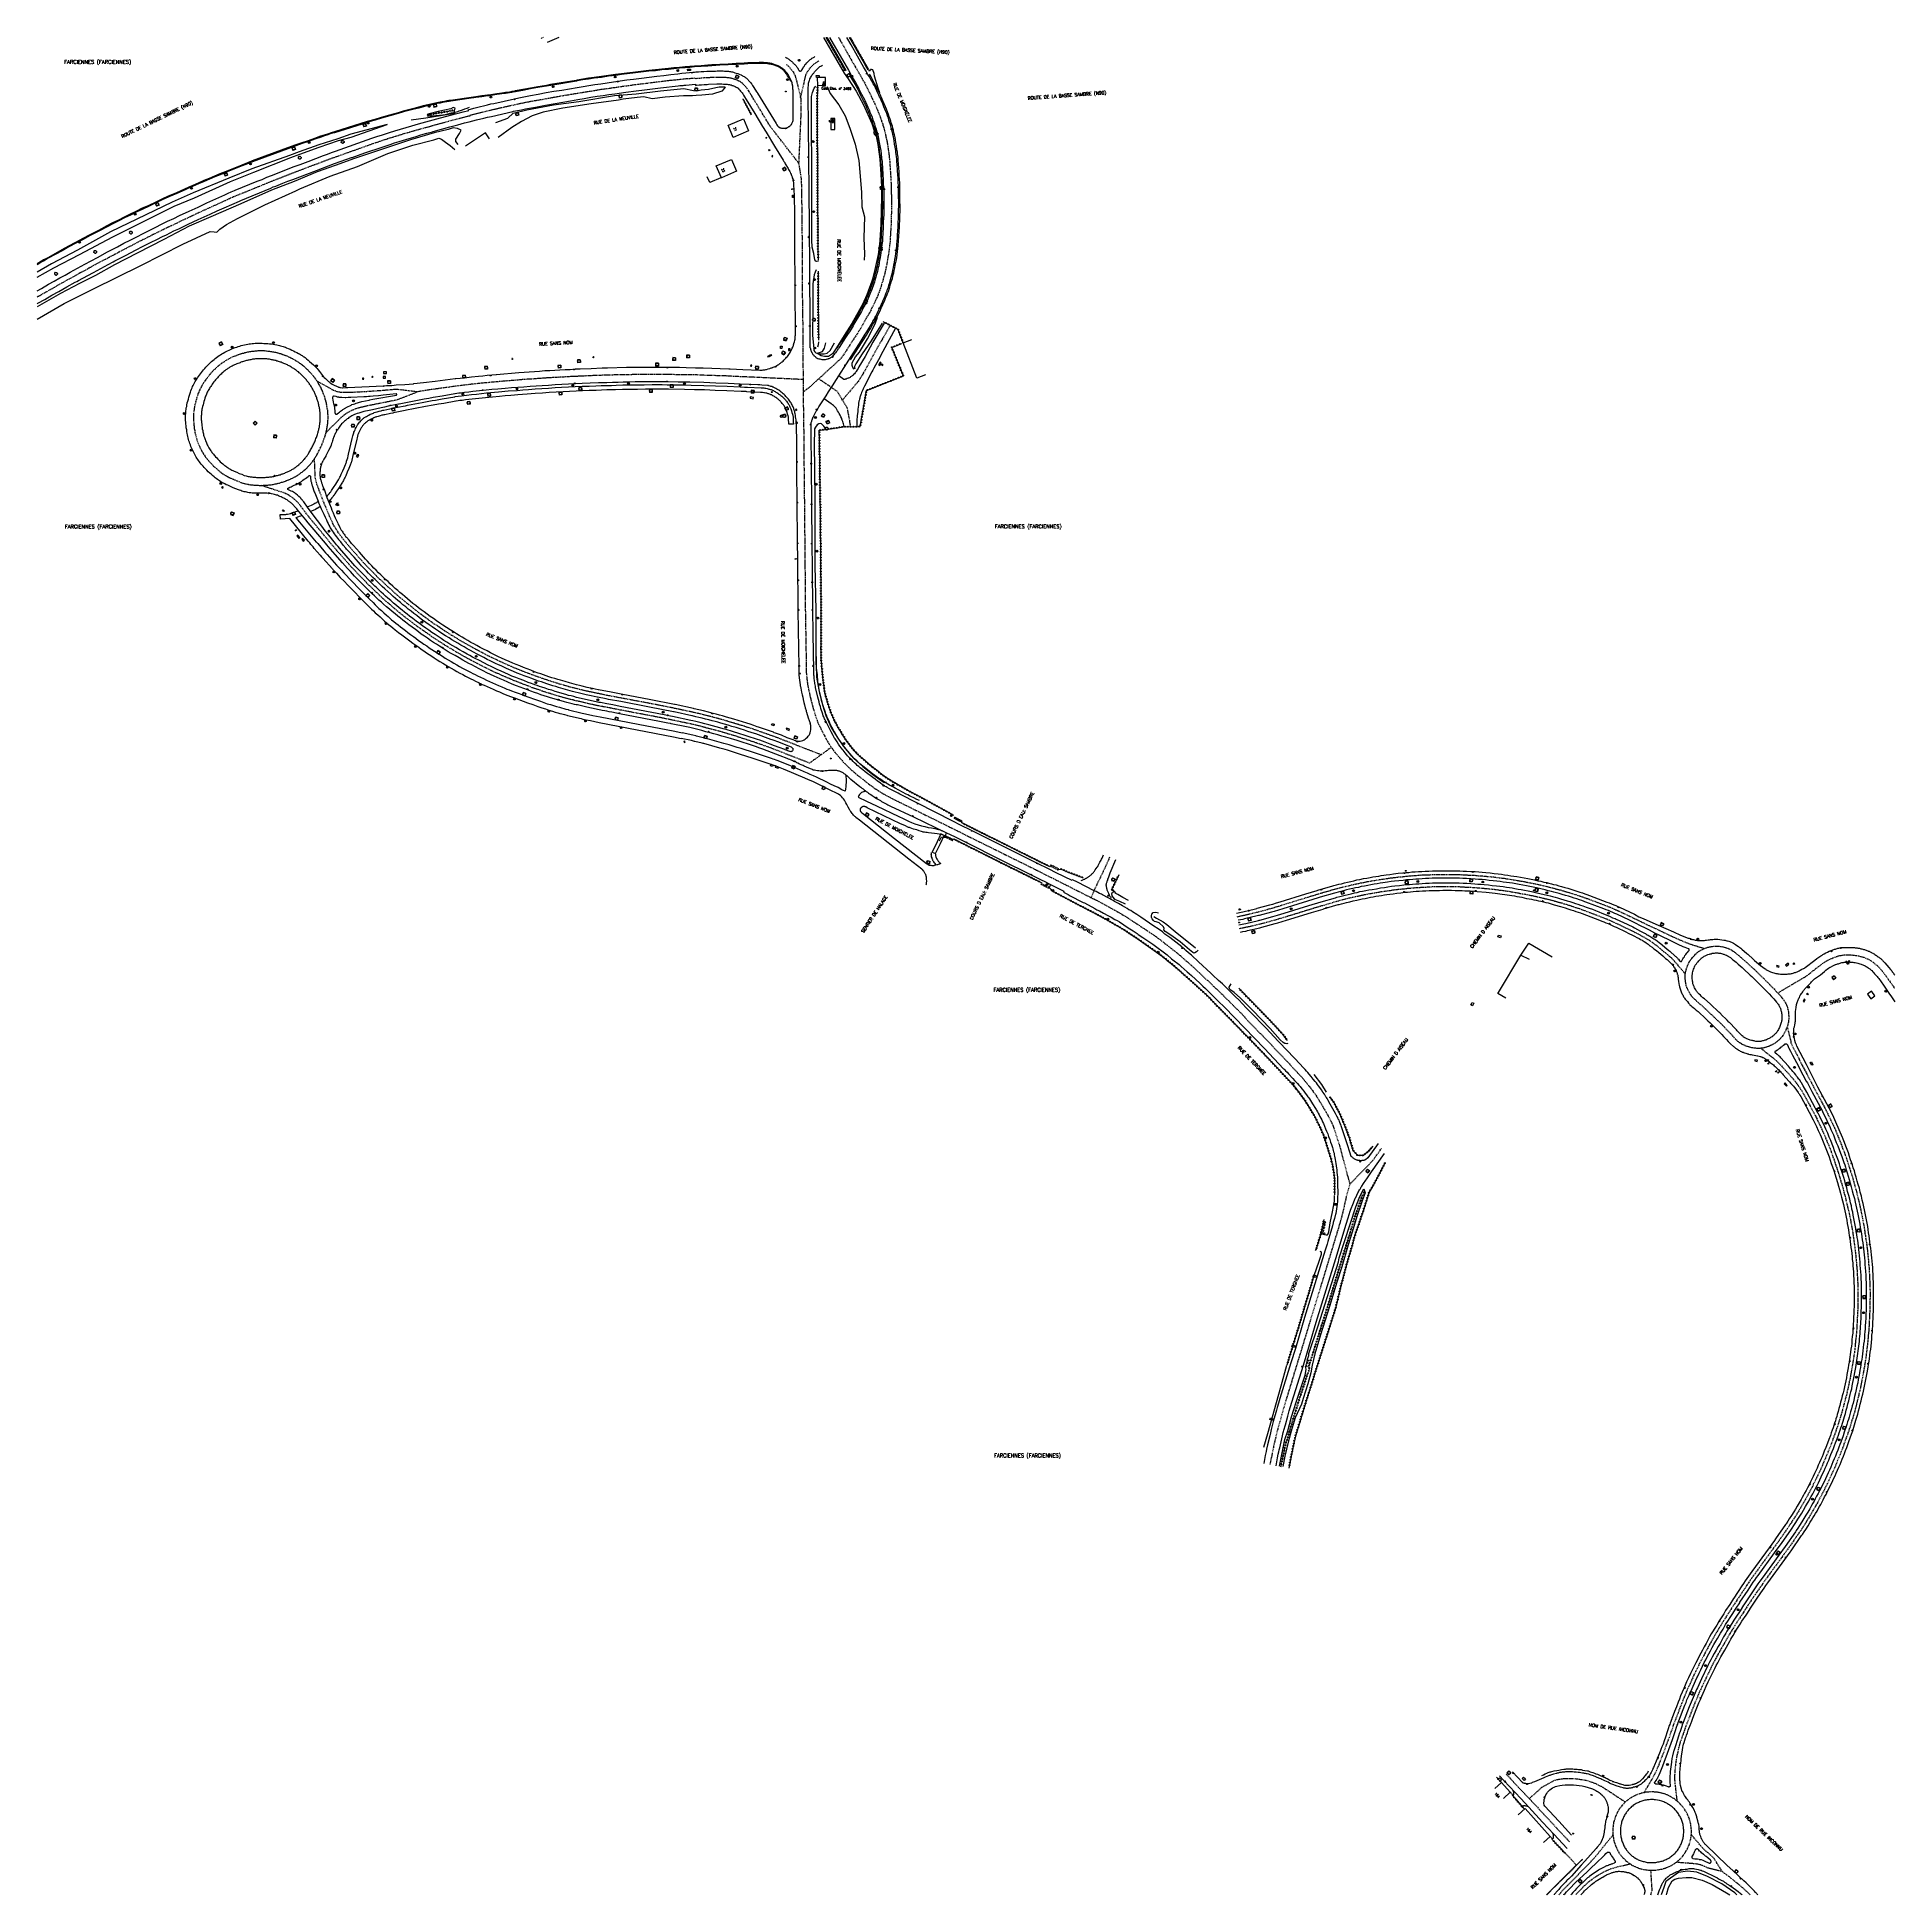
# Model space of a CAD drawing. Header units: millimetres. Extents: x 163000 to 164000, y 125000 to 126000.
import ezdxf
from ezdxf.enums import TextEntityAlignment as Align

# ---------------------------------------------------------------- set-up
doc = ezdxf.new("R2010")
doc.units = ezdxf.units.MM
doc.linetypes.add('DASHED', pattern=[0.75, 0.5, -0.25])
doc.layers.get('0').update_dxf_attribs({"linetype": 'CONTINUOUS'})
for name, color, linetype in [('W0001', 6, 'DASHED'), ('W0003', 5, 'CONTINUOUS'), ('W0008', 7, 'CONTINUOUS'), ('W0010', 4, 'CONTINUOUS'), ('W0013', 4, 'CONTINUOUS'), ('W0014', 7, 'CONTINUOUS'), ('W0015', 2, 'CONTINUOUS'), ('W0017', 7, 'CONTINUOUS'), ('W0060', 7, 'DASHED'), ('W0061', 7, 'CONTINUOUS'), ('W0100', 7, 'CONTINUOUS'), ('W0103', 1, 'CONTINUOUS'), ('W0105', 7, 'CONTINUOUS'), ('W0112', 1, 'DASHED'), ('W0113', 2, 'DASHED'), ('W0210', 2, 'CONTINUOUS'), ('W0211', 2, 'CONTINUOUS'), ('W0212', 2, 'CONTINUOUS'), ('W0213', 2, 'CONTINUOUS'), ('W0220', 5, 'DASHED'), ('W0300', 7, 'CONTINUOUS'), ('W0310', 3, 'CONTINUOUS'), ('W0322', 7, 'CONTINUOUS'), ('W0400', 7, 'CONTINUOUS'), ('W0420', 7, 'CONTINUOUS'), ('W0421', 7, 'CONTINUOUS'), ('W0424', 7, 'CONTINUOUS'), ('W0425', 7, 'CONTINUOUS'), ('W0430', 7, 'CONTINUOUS'), ('W0431', 7, 'CONTINUOUS'), ('W0469', 7, 'CONTINUOUS'), ('W0853', 7, 'CONTINUOUS'), ('W0856', 7, 'CONTINUOUS'), ('W0980', 7, 'CONTINUOUS'), ('W0989', 7, 'CONTINUOUS'), ('W0991', 7, 'CONTINUOUS'), ('W1102', 7, 'CONTINUOUS'), ('W1471', 7, 'CONTINUOUS'), ('W1473', 7, 'CONTINUOUS')]:
    doc.layers.add(name, color=color, linetype=linetype)
doc.styles.get("Standard").update_dxf_attribs({"font": 'romans.shx', "width": 0.85})

# ---------------------------------------------------------------- blocks, each defined once
blk = doc.blocks.new('T420')
for p, q in [((0.7, 0.7), (-0.8, 0.7)), ((-0.8, 0.7), (-0.8, -0.8)), ((0.7, 0.7), (0.7, -0.8)), ((0.7, -0.8), (-0.8, -0.8))]:
    blk.add_line(p, q)
blk.add_ellipse((0, 0), major_axis=(-0.53, 0.53), ratio=1, start_param=3.926991, end_param=10.210176)
blk = doc.blocks.new('T400')
for p, q in [((-0.15, 0.3), (0.15, 0.3)), ((-0.15, -0.25), (-0.15, 0.3)), ((-0.15, 0.15), (0.15, 0.15)), ((-0.15, 0), (0.15, 0)), ((0.15, 0.3), (0.15, -0.25)), ((-0.15, -0.15), (0.15, -0.15)), ((-0.15, -0.25), (-0.15, -0.3)), ((-0.15, -0.3), (0.15, -0.3)), ((0.15, -0.3), (0.15, -0.25))]:
    blk.add_line(p, q)
blk = doc.blocks.new('T469')
at = {"color": 0, "linetype": 'Continuous', "flags": 128}
for points in [[(-0.4, 0.4), (0.4, -0.4)], [(-0.4, -0.4), (0.4, 0.4)]]:
    blk.add_lwpolyline(points, dxfattribs=at)
at = {"color": 0, "linetype": 'Continuous'}
blk.add_circle((0, 0), 0.5, dxfattribs=at)
blk = doc.blocks.new('T425')
for p, q in [((-0.15, 0.6), (0.15, 0.6)), ((-0.15, 0.6), (-0.15, 0.3)), ((-0.15, 0.3), (0.15, 0.3)), ((-0.15, 0.15), (0.15, 0.15)), ((-0.15, -0.15), (-0.15, 0.15)), ((0, 0.45), (0.15, 0.45)), ((0.15, 0.45), (0.15, 0.3)), ((0.15, 0.15), (0.15, -0.15)), ((0.15, -0.15), (-0.15, -0.15))]:
    blk.add_line(p, q)
blk.add_ellipse((0, 0), major_axis=(-0.106, 0.106), ratio=1, start_param=3.9269908, end_param=10.2101761)
blk = doc.blocks.new('T856')
for p, q in [((-0.125, 0), (0.125, 0)), ((0, 0.125), (0, -0.125))]:
    blk.add_line(p, q)
blk.add_ellipse((0, 0), major_axis=(-0.177, 0.177), ratio=1, start_param=3.92699082, end_param=10.21017612)
blk = doc.blocks.new('T300')
for p, q in [((-0.8, 0.5), (-0.9, 0.3)), ((-0.9, 0.3), (-0.9, 0.2)), ((-0.9, 0.2), (-0.7, 0.1)), ((-0.7, 0.6), (-0.8, 0.5)), ((-0.8, -0.1), (-0.7, 0.1)), ((-0.6, 0.7), (-0.7, 0.6)), ((-0.7, 0.1), (-0.7, 0.1)), ((-0.5, 0.7), (-0.6, 0.7)), ((-0.3, 0.6), (-0.5, 0.7)), ((-0.3, 0.6), (-0.2, 0.7)), ((-0.2, 0.6), (-0.3, 0.6)), ((-0.2, 0.7), (-0.1, 0.8)), ((-0.1, 0.8), (0.1, 0.8)), ((0.1, 0.8), (0.2, 0.7)), ((0.2, 0.7), (0.3, 0.6)), ((0.3, 0.6), (0.4, 0.5)), ((0.5, 0.5), (0.3, 0.5)), ((0.4, 0.5), (0.4, 0.5)), ((0.6, 0.4), (0.5, 0.5)), ((0.6, 0.4), (0.7, 0.3)), ((0.7, 0.3), (0.7, 0.2)), ((0.7, 0.2), (0.7, 0.1)), ((0.7, 0.1), (0.7, -0.2)), ((-0.8, -0.2), (-0.8, -0.1)), ((-0.7, -0.3), (-0.8, -0.2)), ((-0.8, -0.2), (-0.8, -0.2)), ((-0.7, -0.4), (-0.7, -0.3)), ((-0.5, -0.5), (-0.7, -0.4)), ((-0.4, -0.5), (-0.5, -0.5)), ((-0.4, -0.5), (-0.3, -0.5)), ((-0.3, -0.5), (-0.3, -0.4)), ((-0.3, -0.6), (-0.3, -0.5)), ((-0.3, -0.5), (-0.3, -0.5)), ((-0.2, -0.7), (-0.3, -0.6)), ((-0.1, -0.8), (-0.2, -0.7)), ((0.1, -0.8), (-0.1, -0.8)), ((0.2, -0.7), (0.1, -0.8)), ((0.3, -0.5), (0.2, -0.5)), ((0.3, -0.6), (0.2, -0.7)), ((0.2, -0.7), (0.2, -0.7)), ((0.5, -0.4), (0.3, -0.5)), ((0.3, -0.5), (0.3, -0.6)), ((0.3, -0.5), (0.3, -0.5)), ((0.6, -0.3), (0.5, -0.4)), ((0.7, -0.2), (0.6, -0.3)), ((0.6, -0.3), (0.6, -0.3))]:
    blk.add_line(p, q)
blk = doc.blocks.new('T430')
at = {"flags": 128}
for points in [[(0.8, 0.8), (-0.8, 0.8)], [(-0.8, 0.8), (-0.8, 0)], [(0.8, 0.8), (-0.8, 0)], [(-0.8, 0), (0.8, 0)], [(-0.4, 2.1), (0.4, 2.1)], [(-0.4, 2.1), (-0.4, 1.3)], [(-0.4, 1.7), (0, 1.7)], [(-0.4, 1.3), (0.4, 1.3)], [(0.8, 0), (0.8, 0.8)]]:
    blk.add_lwpolyline(points, dxfattribs=at)
blk = doc.blocks.new('T424')
for p, q in [((-0.1, 0.6), (0.2, 0.6)), ((-0.1, 0.3), (-0.1, 0.6)), ((0, 0.5), (-0.1, 0.5)), ((0.2, 0.3), (-0.1, 0.3)), ((-0.1, 0.2), (0.2, 0.2)), ((-0.1, -0.1), (-0.1, 0.2)), ((0.2, 0.2), (0.2, -0.1)), ((0.2, -0.1), (-0.1, -0.1))]:
    blk.add_line(p, q)
blk.add_ellipse((0, 0), major_axis=(-0.106, 0.106), ratio=1, start_param=3.926991, end_param=10.210176)
blk = doc.blocks.new('T1473')
at = {"color": 0, "linetype": 'Continuous', "const_width": 0.5, "flags": 128}
blk.add_lwpolyline([(-0.25, 0, 1), (0.25, 0, 1)], format="xyb", close=True, dxfattribs=at)
blk = doc.blocks.new('T1471')
at = {"color": 0, "linetype": 'Continuous', "flags": 128}
blk.add_lwpolyline([(-0.75, -0.5), (-0.75, 0.5), (0.75, 0.5), (0.75, -0.5), (-0.75, -0.5)], dxfattribs=at)
blk = doc.blocks.new('T853')
for p, q in [((-0.75, 0), (0.75, 0)), ((0, 0.75), (0, -0.75))]:
    blk.add_line(p, q)
blk.add_ellipse((0, 0), major_axis=(-0.265, 0.265), ratio=1, start_param=3.9269908, end_param=10.2101761)
blk = doc.blocks.new('t322o')
at = {"color": 0, "linetype": 'Continuous'}
for radius in [0.25, 0.15]:
    blk.add_circle((0, 0), radius, dxfattribs=at)
blk = doc.blocks.new('t310o')
at = {"color": 0, "linetype": 'Continuous'}
for centre, start, end in [((-0.5, 0.4), 216.8699, 323.1304), ((0.5, -0.4), 36.8699, 143.1303)]:
    blk.add_arc(centre, 0.625, start, end, dxfattribs=at)
blk = doc.blocks.new('t220o')
at = {"color": 0, "linetype": 'Continuous'}
for p, q in [((-0.25, 0.25), (0.25, 0.25)), ((-0.25, -0.25), (0.25, -0.25))]:
    blk.add_line(p, q, dxfattribs=at)

msp = doc.modelspace()

# ---------------------------------------------------------------- linework, layer by layer
at = {"layer": 'W0001'}
for points in [[(163272.4, 126000), (163271.2, 125999.5)], [(163431.4, 126000), (163440.2, 125984.5), (163442.4, 125980.8), (163444.1, 125977.8), (163445.8, 125974.8), (163445.9, 125974.5), (163446.1, 125974.2), (163447.5, 125971.3), (163449, 125968.4), (163449.3, 125967.6), (163449.7, 125966.8), (163450.4, 125965.4), (163451, 125964.1), (163451.6, 125962.7), (163452.2, 125961.3), (163452.7, 125959.9), (163453.3, 125958.6), (163453.8, 125957.2), (163454.3, 125955.8), (163454.6, 125954.8), (163455, 125953.8), (163455.3, 125952.8), (163455.6, 125951.8), (163455.9, 125950.8), (163456.1, 125949.8), (163456.4, 125948.7), (163456.7, 125947.6), (163456.9, 125946.5), (163457.2, 125945.4), (163457.4, 125944.3), (163457.6, 125943.2), (163457.9, 125941.5), (163458.1, 125939.8), (163458.4, 125938), (163458.5, 125937.1), (163458.6, 125936.2), (163458.7, 125935.3), (163458.9, 125933.7), (163459, 125932), (163459.1, 125930.4), (163459.2, 125929), (163459.3, 125927.6), (163459.4, 125926.2), (163459.5, 125923.8), (163459.7, 125921.4), (163459.7, 125919.6), (163459.8, 125917.8), (163459.8, 125915.8), (163459.9, 125913.7), (163459.9, 125911.7), (163459.9, 125910), (163459.9, 125908.2), (163459.9, 125906.5), (163459.8, 125904.6), (163459.8, 125902.6), (163459.7, 125900.3), (163459.6, 125898.1), (163459.5, 125896.6), (163459.4, 125895.2), (163459.3, 125893.7), (163459.2, 125892.1), (163459.2, 125891.1), (163459.1, 125890), (163459, 125888.9), (163458.8, 125887.9), (163458.7, 125886.4), (163458.5, 125885), (163458.3, 125883.5), (163458, 125882), (163457.8, 125880.7), (163457.6, 125879.4), (163457.3, 125877.8), (163457, 125876.3), (163456.8, 125875.2), (163456.5, 125874.1), (163456.3, 125872.9), (163455.8, 125871.3), (163455.4, 125869.7), (163454.9, 125868.1), (163454.6, 125867.1), (163454.3, 125866), (163453.9, 125865), (163453.6, 125863.9), (163453.2, 125862.8), (163452.8, 125861.9), (163452.5, 125861), (163452.1, 125860.1), (163451.7, 125859.2), (163451.3, 125858.3), (163450.6, 125856.8), (163449.9, 125855.4), (163449.2, 125854), (163448.6, 125852.7), (163447.9, 125851.5), (163447.3, 125850.3), (163446.7, 125849.5), (163443.3, 125843.5), (163442.8, 125842.6), (163442.2, 125841.7), (163441.7, 125840.8), (163440.7, 125839.3), (163439.6, 125837.7), (163438.6, 125836.2), (163435.2, 125830.8), (163434.8, 125830.2), (163434.4, 125829.6), (163433.9, 125828.9), (163433.5, 125828.3), (163433, 125827.6), (163432.5, 125827), (163415.8, 125811.7), (163412.3, 125809)], [(163403.3, 125985.5), (163403.3, 125985.5), (163405.2, 125983.7), (163407, 125981.4), (163408, 125979.5), (163411, 125967.7), (163411.1, 125958.9), (163409.9, 125932.4), (163411.3, 125923.6), (163411.5, 125915.6), (163411.6, 125902), (163411.8, 125887.8), (163411.8, 125866.1), (163412, 125852.5), (163412.2, 125837.6), (163412.3, 125809), (163412.6, 125790.8), (163412.7, 125779.4), (163412.8, 125767.9), (163413, 125749.2), (163413.2, 125727.6), (163413.3, 125717), (163413.5, 125691.8), (163414, 125661.6), (163414, 125660.2), (163414, 125659.2), (163414, 125658.3), (163414, 125657.9), (163414.1, 125657.5), (163414.1, 125657.1), (163414.4, 125654.5), (163414.7, 125651.9), (163414.7, 125651.6), (163414.8, 125651.3), (163415, 125650.3), (163415.2, 125649.3), (163415.4, 125648.3), (163415.7, 125647), (163416, 125645.7), (163416.3, 125644.4), (163416.6, 125643), (163417, 125641.6), (163417.4, 125640.1), (163417.7, 125638.6), (163417.9, 125638.3), (163418, 125637.9), (163418.9, 125635), (163419.9, 125632.1), (163420.1, 125631.6), (163420.2, 125631.2), (163420.4, 125630.7), (163420.6, 125630.3), (163421.1, 125629.3), (163421.6, 125628.4), (163422, 125627.4), (163422.6, 125626.5), (163423.7, 125624.3), (163424.8, 125622.2), (163425.2, 125621.5), (163425.5, 125620.9), (163426, 125620.2), (163426.4, 125619.5), (163427.1, 125618.4), (163427.9, 125617.3), (163428.7, 125616.1), (163429.5, 125615), (163431.2, 125613.1), (163433.9, 125609.9), (163436.5, 125607.3), (163436.9, 125607), (163437.7, 125606.2), (163438.6, 125605.4), (163439.5, 125604.7), (163440.3, 125603.9), (163440.5, 125603.7), (163445.3, 125599.9), (163445.9, 125599.4), (163446.4, 125599), (163447, 125598.6), (163447.6, 125598.1), (163448.1, 125597.7), (163448.7, 125597.3), (163449.3, 125596.9), (163449.8, 125596.5), (163450.4, 125596), (163451, 125595.6), (163451.6, 125595.2), (163452.2, 125594.9), (163452.8, 125594.5), (163453.4, 125594.1), (163454, 125593.7), (163454.6, 125593.3), (163455.3, 125592.9), (163455.9, 125592.6), (163456.5, 125592.2), (163457.2, 125591.8), (163457.8, 125591.5), (163458.5, 125591.1), (163459.2, 125590.8), (163459.8, 125590.4), (163460.5, 125590.1), (163461.9, 125589.4), (163491.2, 125574.9), (163495.5, 125572.8), (163501.6, 125569.7), (163521.8, 125559.7), (163536.8, 125552.3), (163543.3, 125549), (163547.1, 125547.1), (163558.2, 125541.5), (163567.1, 125537), (163568.1, 125536.5), (163569.2, 125536), (163570.1, 125535.5), (163570.6, 125535.3), (163571.1, 125535), (163571.5, 125534.8), (163577.2, 125531.7), (163578, 125531.2), (163580.1, 125530.1), (163582.2, 125528.9), (163583.5, 125528.2), (163584.7, 125527.4), (163585.6, 125526.9), (163586.5, 125526.4), (163587.3, 125525.8), (163589.6, 125524.3), (163591.9, 125522.8), (163594.2, 125521.3), (163596.5, 125519.8), (163598.8, 125518.2), (163601.1, 125516.7), (163601.8, 125516.2), (163602.5, 125515.7), (163603.2, 125515.1), (163604.7, 125514.1), (163606.7, 125512.5), (163607.1, 125512.2), (163613.5, 125507.2), (163614.2, 125506.6), (163615, 125506), (163615.7, 125505.4), (163617.1, 125504.1), (163618.6, 125502.8), (163619.6, 125502), (163621.5, 125500.2), (163621.5, 125500.2), (163622.4, 125499.4), (163629, 125493.2), (163630.1, 125492.2), (163633.1, 125489.3), (163635.2, 125487.4), (163636.9, 125485.8), (163638.7, 125484.1), (163640.4, 125482.3), (163642.1, 125480.6), (163643.9, 125478.9), (163645.9, 125476.8), (163647.9, 125474.8), (163648.6, 125474.1), (163649.2, 125473.4), (163649.7, 125472.8), (163658.5, 125463.7), (163665.1, 125456.8), (163670.5, 125451.2), (163672.9, 125448.6), (163674, 125447.5), (163678.8, 125442.2), (163679.5, 125441.5), (163680.2, 125440.7), (163680.9, 125440), (163681.6, 125439.2), (163682.6, 125437.9), (163683.7, 125436.6), (163684.7, 125435.3), (163685.3, 125434.6), (163685.9, 125433.8), (163686.5, 125433), (163687.1, 125432.2), (163687.9, 125431.1), (163688.7, 125429.9), (163689.5, 125428.7), (163690.2, 125427.5), (163690.5, 125427), (163690.8, 125426.6), (163691.1, 125426), (163692.5, 125423.6), (163693.9, 125421.2), (163695.3, 125418.7), (163695.7, 125418), (163696, 125417.3), (163696.4, 125416.7), (163696.7, 125416), (163697, 125415.3), (163697.3, 125414.8), (163697.5, 125414.3), (163697.7, 125413.8), (163697.8, 125413.3), (163698, 125412.8), (163701, 125403.6), (163706.6, 125382.7), (163704.7, 125376), (163703.2, 125369), (163701.1, 125361), (163696.2, 125344.9), (163690.9, 125327.4), (163685.4, 125309.6), (163682.9, 125301.3), (163680.4, 125293), (163678.2, 125285.9), (163672.2, 125266.2), (163670, 125258.7), (163667.9, 125251), (163666.7, 125246.4), (163665.6, 125241.5), (163663.6, 125231.7)], [(163411, 125967.7), (163413.9, 125980.2), (163414.7, 125981.6), (163416.2, 125983.7), (163418.1, 125985.6), (163420.7, 125987.4)], [(163409.9, 125932.4), (163394.6, 125952.1), (163393.5, 125953.9), (163389.3, 125960.9), (163384.7, 125968.4), (163383.9, 125969.8), (163383.2, 125970.9), (163382.9, 125971.5), (163382.4, 125972.1), (163382.2, 125972.5), (163381.9, 125972.8), (163381.4, 125973.4), (163380.9, 125974), (163380.4, 125974.5), (163380.1, 125974.8), (163379.9, 125975.1), (163379.6, 125975.4), (163379.2, 125975.6), (163378.8, 125975.9), (163378.4, 125976.2), (163377.8, 125976.5), (163377.3, 125976.7), (163376.7, 125977), (163376.2, 125977.2), (163375.6, 125977.4), (163375.1, 125977.6), (163374.6, 125977.7), (163374, 125977.9), (163373.5, 125978), (163373, 125978.1), (163372.4, 125978.2), (163371.9, 125978.3), (163371.4, 125978.3), (163370.5, 125978.4), (163369.6, 125978.5), (163368.7, 125978.5), (163368, 125978.5), (163367.3, 125978.5), (163366.6, 125978.5), (163365.8, 125978.5), (163361.2, 125978.3), (163360.4, 125978.3), (163359.6, 125978.2), (163358.8, 125978.2), (163357.4, 125978), (163354.8, 125977.8), (163354.8, 125977.8), (163354.1, 125978), (163351.4, 125977.8), (163349.9, 125977.7), (163346.7, 125977.4), (163343.3, 125977), (163339.9, 125976.7), (163336.2, 125976.2), (163332.5, 125975.8), (163328.3, 125975.2), (163323.8, 125974.7), (163320.8, 125974.3), (163318.1, 125973.9), (163315.4, 125973.6), (163310.8, 125972.9), (163306.5, 125972.3), (163303.4, 125971.9), (163300.1, 125971.3), (163295.7, 125970.6), (163290.7, 125969.8), (163285.8, 125969), (163281.7, 125968.3), (163278.3, 125967.7), (163273, 125966.7), (163267.6, 125965.8), (163262.9, 125964.9), (163259.4, 125964.2), (163250.9, 125962.3), (163239.2, 125959.6), (163232.9, 125958), (163232.9, 125957.7), (163230.2, 125957.1), (163227.4, 125956.4), (163226.7, 125956.2), (163226, 125956), (163216, 125953.3), (163206, 125950.5), (163204.2, 125950), (163202.4, 125949.5), (163199.4, 125948.6), (163196.4, 125947.8), (163193.4, 125946.8), (163190.4, 125945.9), (163188.4, 125945.3), (163186.3, 125944.6), (163184.2, 125943.9), (163182.2, 125943.2), (163181.2, 125942.9), (163161.6, 125935.9), (163159.5, 125935.2), (163157.3, 125934.4), (163155.2, 125933.6), (163151, 125932), (163146.8, 125930.5), (163142.6, 125928.9), (163139.5, 125927.7), (163135.4, 125926.1), (163131.3, 125924.5), (163127.3, 125922.9), (163124.7, 125921.9), (163122.2, 125920.9), (163119.6, 125919.8), (163107.6, 125914.9), (163107.4, 125914.9), (163105.7, 125914.1), (163104, 125913.4), (163102.3, 125912.6), (163097.5, 125910.4), (163092.6, 125908.2), (163087.8, 125906), (163083, 125903.7), (163078, 125901.4), (163074.8, 125899.8), (163071.5, 125898.3), (163068.3, 125896.7), (163065.1, 125895.2), (163061.9, 125893.6), (163058.4, 125891.8), (163055, 125890.1), (163051.5, 125888.3), (163048.1, 125886.5), (163044.6, 125884.7), (163039.2, 125881.8), (163033.8, 125879), (163030.4, 125877.2), (163027.1, 125875.3), (163023.1, 125873.2), (163019.2, 125871), (163016.4, 125869.5), (163013.6, 125867.9), (163010.6, 125866.2), (163007.6, 125864.5), (163003.8, 125862.3), (163000, 125860.2), (163000, 125860.1)], [(163412.3, 125815.8), (163388.8, 125816.9), (163379.6, 125817.3), (163372.9, 125817.6), (163372.2, 125817.7), (163358.5, 125818.1), (163358.1, 125818.2), (163354.3, 125818.3), (163349.2, 125818.4), (163345.6, 125818.4), (163339.7, 125818.5), (163336.5, 125818.5), (163333.3, 125818.5), (163330.1, 125818.5), (163326.2, 125818.5), (163322.3, 125818.5), (163318.3, 125818.4), (163317.3, 125818.4), (163307.2, 125818.2), (163305.7, 125818.1), (163304.3, 125818.1), (163298.4, 125817.9), (163292.5, 125817.6), (163289.8, 125817.5), (163287.1, 125817.4), (163284.4, 125817.2), (163281.6, 125817.1), (163278.9, 125816.9), (163276.2, 125816.8), (163273.5, 125816.6), (163270.8, 125816.4), (163268, 125816.2), (163265.2, 125816), (163262.4, 125815.9), (163259.6, 125815.6), (163247.5, 125814.6), (163237.9, 125813.7), (163233.2, 125813.2), (163225.2, 125812.2), (163218.8, 125811.3), (163212.1, 125810.4), (163204.6, 125809.2), (163193.3, 125810.5), (163185, 125809.8), (163176.3, 125809.2), (163168, 125808.8), (163166.5, 125808.8), (163163.6, 125808.8), (163161.5, 125809.2), (163159.5, 125810), (163150.7, 125814.9)], [(163155.5, 125787.3), (163162.3, 125794), (163163.7, 125795.5), (163165.3, 125796.9), (163166.8, 125797.9), (163168.1, 125798.6), (163170.4, 125799.7), (163172.5, 125800.5), (163174.8, 125801.1), (163179.6, 125802.2), (163181.8, 125802.6), (163193.9, 125805), (163204.6, 125809.2)], [(163164.9, 125729.7), (163162.6, 125732.7), (163160.8, 125735.5), (163159.6, 125737.5), (163157.9, 125741.1), (163155.9, 125745.8), (163153.6, 125751.4), (163151.8, 125756.1), (163150.6, 125759.4), (163149.7, 125763.2), (163149.3, 125773.2)], [(163415.8, 125609.3), (163400.7, 125615.2), (163398.4, 125616.1), (163396, 125617), (163393.7, 125617.9), (163391.4, 125618.7), (163390.2, 125619.1), (163389.1, 125619.5), (163387.9, 125619.9), (163386.8, 125620.3), (163376.8, 125623.6), (163376.2, 125623.8), (163373.8, 125624.5), (163371.4, 125625.2), (163369.1, 125625.9), (163367, 125626.5), (163364.9, 125627.1), (163362.8, 125627.6), (163360.5, 125628.2), (163358.3, 125628.8), (163356, 125629.4), (163354.6, 125629.7), (163353.2, 125630.1), (163351.8, 125630.4), (163349.9, 125630.8), (163341.8, 125632.5), (163341.5, 125632.6), (163339.9, 125632.9), (163335.4, 125633.8), (163313.9, 125637.9), (163309.7, 125638.7), (163308.4, 125639), (163307.1, 125639.2), (163305.8, 125639.5), (163304.5, 125639.7), (163303.7, 125639.8), (163302.9, 125640), (163302.1, 125640.1), (163301.3, 125640.3), (163296.3, 125641.4), (163291.3, 125642.6), (163290.6, 125642.7), (163289.8, 125642.9), (163288.5, 125643.3), (163287.1, 125643.6), (163285.8, 125644), (163284.4, 125644.3), (163282.6, 125644.8), (163280.7, 125645.4), (163278.9, 125645.9), (163277, 125646.5), (163275.3, 125647), (163273.6, 125647.5), (163271.9, 125648.1), (163270.2, 125648.7), (163268.4, 125649.3), (163266.5, 125649.9), (163264.6, 125650.7), (163262.7, 125651.4), (163260.8, 125652.1), (163258.9, 125652.9), (163256.5, 125653.8), (163254.2, 125654.8), (163251.9, 125655.8), (163250.2, 125656.5), (163248.5, 125657.3), (163246.8, 125658), (163244.9, 125658.9), (163243, 125659.9), (163241, 125660.8), (163239, 125661.9), (163236.9, 125662.9), (163234.9, 125664), (163233.3, 125664.8), (163231.7, 125665.7), (163230.2, 125666.5), (163228.1, 125667.7), (163226, 125668.9), (163223.9, 125670.2), (163222.3, 125671.1), (163220.8, 125672.1), (163219.2, 125673), (163217.7, 125674), (163216.1, 125675), (163214.6, 125676), (163212.9, 125677.1), (163211.3, 125678.2), (163209.7, 125679.4), (163208, 125680.5), (163206.4, 125681.7), (163204.8, 125682.8), (163203, 125684.1), (163201.3, 125685.5), (163199.5, 125686.8), (163198.2, 125687.8), (163196.8, 125688.9), (163195.5, 125689.9), (163194, 125691.2), (163192.4, 125692.5), (163190.9, 125693.8), (163189.4, 125695.1), (163187.9, 125696.4), (163186.7, 125697.5), (163185.4, 125698.6), (163184.2, 125699.7), (163183, 125700.9), (163181.8, 125702), (163180.3, 125703.5), (163178.7, 125705), (163177.2, 125706.5), (163176.3, 125707.4), (163175.4, 125708.3), (163174.5, 125709.2), (163172.3, 125711.5), (163170.2, 125713.8), (163169.4, 125714.6), (163168.7, 125715.4), (163165.9, 125718.6), (163161.9, 125723.1), (163158.2, 125727.4), (163157.6, 125728.1), (163154.4, 125732), (163150, 125737.4), (163146.8, 125741.2), (163142.8, 125746.4), (163141.4, 125748.3), (163140.6, 125749.3), (163139.8, 125750.2), (163138.6, 125751.3), (163137.5, 125752.2), (163135.2, 125753.7), (163133.2, 125754.7), (163120.5, 125758.8)], [(163422, 125613.8), (163403, 125621.2), (163399.9, 125622.4), (163396.7, 125623.6), (163396.1, 125623.8), (163395.6, 125624), (163387.6, 125626.8), (163387, 125627), (163385.1, 125627.7), (163383.3, 125628.3), (163381.4, 125628.9), (163379.1, 125629.6), (163376.8, 125630.3), (163374.5, 125631), (163372.5, 125631.6), (163370.4, 125632.2), (163368.4, 125632.8), (163366.7, 125633.3), (163365, 125633.7), (163363.4, 125634.2), (163360.8, 125634.8), (163358.2, 125635.5), (163355.7, 125636.1), (163353.3, 125636.6), (163352.9, 125636.7), (163343.1, 125638.8), (163342.7, 125638.9), (163330, 125641.4), (163314, 125644.4), (163307.7, 125645.6), (163306.7, 125645.8), (163301.9, 125646.8), (163301.6, 125646.8), (163300, 125647.2), (163298.4, 125647.5), (163295.7, 125648.1), (163292.9, 125648.7), (163291.4, 125649.1), (163289.9, 125649.5), (163288.4, 125649.9), (163286, 125650.5), (163283.6, 125651.2), (163281.2, 125651.9), (163279.6, 125652.4), (163278, 125652.9), (163276.4, 125653.4), (163274.9, 125653.9), (163273.4, 125654.4), (163271.9, 125654.9), (163270.5, 125655.4), (163269, 125655.9), (163267, 125656.6), (163265, 125657.4), (163263, 125658.1), (163261, 125658.9), (163259.1, 125659.7), (163257.1, 125660.5), (163255.2, 125661.3), (163253.2, 125662.2), (163251.2, 125663.1), (163249.1, 125664.1), (163247.6, 125664.8), (163246.1, 125665.5), (163244.6, 125666.2), (163243.1, 125666.9), (163241.2, 125667.9), (163239.4, 125668.8), (163237.5, 125669.8), (163235.7, 125670.8), (163234.1, 125671.7), (163232.5, 125672.6), (163230.9, 125673.5), (163229.3, 125674.4), (163227.7, 125675.3), (163226.2, 125676.3), (163224.7, 125677.2), (163223.1, 125678.1), (163221.2, 125679.4), (163219.2, 125680.6), (163217.3, 125681.9), (163215.6, 125683.1), (163213.8, 125684.2), (163212.1, 125685.4), (163210.4, 125686.7), (163208.7, 125687.9), (163207, 125689.1), (163205.5, 125690.3), (163204.1, 125691.4), (163202.6, 125692.6), (163201.1, 125693.8), (163199.6, 125695), (163198.1, 125696.2), (163196.6, 125697.4), (163195.3, 125698.5), (163194, 125699.6), (163192.7, 125700.7), (163191.4, 125701.9), (163190.1, 125703.1), (163188.8, 125704.3), (163187.5, 125705.5), (163186.2, 125706.7), (163184.9, 125707.9), (163183.6, 125709.1), (163182.4, 125710.4), (163181.1, 125711.7), (163179.9, 125712.9), (163178.7, 125714.1), (163177.5, 125715.4), (163176.3, 125716.6), (163175.7, 125717.2), (163175.2, 125717.8), (163172, 125721.4), (163168.8, 125725), (163168.2, 125725.7), (163167.7, 125726.3), (163166.3, 125728), (163164.9, 125729.7)], [(163427.5, 125617.8), (163415.8, 125609.3)], [(163577.3, 125558.6), (163575.1, 125553.6), (163568.9, 125540.7), (163567.3, 125536.9)], [(163646, 125526.6), (163648.7, 125527.2), (163649.6, 125527.4), (163656.3, 125529), (163657, 125529.1), (163657.4, 125529.2), (163664.1, 125531.1), (163664.9, 125531.3), (163665.6, 125531.5), (163667.7, 125532.1), (163669.8, 125532.8), (163683.5, 125537), (163689.7, 125538.9), (163689.9, 125539), (163697.9, 125541.3), (163698.6, 125541.4), (163699.9, 125541.8), (163701.2, 125542.2), (163702.6, 125542.5), (163704.2, 125542.9), (163705.9, 125543.3), (163707.6, 125543.7), (163709.2, 125544.1), (163710.8, 125544.4), (163712.4, 125544.8), (163714.2, 125545.1), (163716, 125545.5), (163717.8, 125545.8), (163719.4, 125546.1), (163720.9, 125546.3), (163722.5, 125546.6), (163723.8, 125546.8), (163725.2, 125547), (163726.5, 125547.2), (163728.5, 125547.5), (163730.5, 125547.7), (163732.9, 125548), (163735.3, 125548.2), (163736.9, 125548.4), (163738.6, 125548.6), (163740.2, 125548.7), (163741.9, 125548.8), (163743.7, 125549), (163745.4, 125549.1), (163747.3, 125549.2), (163749.2, 125549.2), (163751.2, 125549.3), (163753.1, 125549.4), (163755, 125549.4), (163756.9, 125549.4), (163759.3, 125549.4), (163761.7, 125549.4), (163763.7, 125549.3), (163765.7, 125549.3), (163767.6, 125549.2), (163769.4, 125549.1), (163771.7, 125549), (163773.9, 125548.9), (163775.8, 125548.7), (163777.8, 125548.6), (163779.7, 125548.4), (163781.9, 125548.2), (163784, 125548), (163786.2, 125547.7), (163787.9, 125547.5), (163789.7, 125547.3), (163791.4, 125547), (163793, 125546.8), (163794.6, 125546.5), (163796.2, 125546.3), (163798.1, 125545.9), (163800.1, 125545.6), (163802, 125545.2), (163803.8, 125544.8), (163805.6, 125544.5), (163807.5, 125544.1), (163809, 125543.7), (163810.6, 125543.4), (163812.1, 125543), (163813.4, 125542.7), (163814.6, 125542.4), (163815.8, 125542.1), (163817.2, 125541.7), (163818.6, 125541.3), (163820.1, 125541), (163821.7, 125540.5), (163823.3, 125540), (163825, 125539.5), (163826.6, 125539), (163828.2, 125538.5), (163829.7, 125538), (163831.2, 125537.5), (163832.6, 125537), (163834, 125536.5), (163834.5, 125536.4), (163834.9, 125536.2), (163839.5, 125534.5), (163844.2, 125532.7), (163845.5, 125532.2), (163846.7, 125531.7), (163848, 125531.2), (163849, 125530.7), (163849.9, 125530.3), (163850.9, 125529.9), (163858.9, 125526.1), (163861.4, 125524.9), (163863.7, 125523.8), (163868.6, 125521.4), (163871.3, 125520.2), (163875.5, 125518.2), (163879.7, 125516.2), (163884.1, 125514.2), (163889.5, 125512), (163897.5, 125509.5)], [(163647.3, 125520.3), (163648.7, 125520.6), (163650.1, 125520.9), (163650.7, 125521), (163651.2, 125521.1), (163657.8, 125522.6), (163658.3, 125522.7), (163658.6, 125522.8), (163665.9, 125524.8), (163666.6, 125525), (163667.2, 125525.2), (163669.6, 125525.9), (163672, 125526.6), (163685.3, 125530.7), (163691.6, 125532.6), (163692, 125532.7), (163699.7, 125535), (163700.3, 125535.1), (163701.7, 125535.5), (163703.1, 125535.9), (163704.4, 125536.2), (163706.2, 125536.7), (163708, 125537.1), (163709.8, 125537.5), (163711.3, 125537.8), (163712.9, 125538.2), (163714.4, 125538.5), (163715.9, 125538.8), (163717.4, 125539.1), (163718.9, 125539.3), (163720.4, 125539.6), (163721.9, 125539.8), (163723.4, 125540.1), (163724.9, 125540.3), (163726.3, 125540.5), (163727.8, 125540.7), (163729.8, 125541), (163731.8, 125541.3), (163733.9, 125541.5), (163736, 125541.7), (163737.5, 125541.9), (163739, 125542), (163740.5, 125542.2), (163742.2, 125542.3), (163743.9, 125542.4), (163745.6, 125542.5), (163747.5, 125542.6), (163749.4, 125542.7), (163751.2, 125542.8), (163753.1, 125542.8), (163754.9, 125542.8), (163756.7, 125542.9), (163759.1, 125542.9), (163761.4, 125542.8), (163763.4, 125542.8), (163765.5, 125542.8), (163767.1, 125542.7), (163768.7, 125542.6), (163771.3, 125542.5), (163773.8, 125542.3), (163774.6, 125542.3), (163775.4, 125542.2), (163780.2, 125541.8), (163785, 125541.3), (163786.3, 125541.1), (163787.7, 125540.9), (163789, 125540.8), (163790.3, 125540.6), (163791.6, 125540.4), (163793, 125540.2), (163794.3, 125539.9), (163795.6, 125539.7), (163796.9, 125539.5), (163798.2, 125539.2), (163799.5, 125539), (163800.9, 125538.8), (163802.2, 125538.5), (163803.5, 125538.2), (163804.8, 125538), (163806.1, 125537.7), (163807.4, 125537.4), (163808.7, 125537.1), (163810, 125536.8), (163811.3, 125536.5), (163812.5, 125536.2), (163813.9, 125535.9), (163817.3, 125534.9), (163820.7, 125534), (163821.9, 125533.6), (163823.1, 125533.3), (163824.6, 125532.8), (163826.1, 125532.3), (163827.6, 125531.8), (163828.9, 125531.4), (163830.2, 125531), (163831.4, 125530.5), (163831.9, 125530.4), (163832.4, 125530.2), (163837.1, 125528.4), (163841.7, 125526.6), (163842.9, 125526.2), (163844.1, 125525.7), (163845.3, 125525.2), (163846.4, 125524.7), (163847.6, 125524.2), (163848.7, 125523.7), (163849.8, 125523.2), (163850.8, 125522.7), (163851.9, 125522.2), (163852.9, 125521.7), (163854, 125521.2), (163855, 125520.7), (163858.4, 125519.1), (163858.4, 125519.1), (163860.7, 125517.9), (163863.5, 125516.4), (163864.8, 125515.7), (163867.1, 125514.4), (163870.1, 125512.3), (163872, 125510.9), (163874.2, 125509), (163876.7, 125507), (163880, 125504.2), (163882.6, 125501.2), (163887.2, 125495.8)], [(163937, 125485.6), (163952.8, 125494.9), (163957.1, 125498.4), (163960.3, 125500.8), (163963.3, 125502.9), (163965.4, 125503.9), (163967.7, 125504.9), (163970.4, 125505.7), (163973, 125506.1), (163976.1, 125506.1), (163980.3, 125505.6), (163983.3, 125504.8), (163986, 125503.6), (163987.9, 125502.4), (163990.7, 125500.1), (163992.3, 125498.4), (163994.5, 125495.7), (163998.7, 125489.8), (164000, 125487.9)], [(163942.1, 125467.4), (163944.1, 125458.9), (163944.9, 125456.8), (163947.4, 125452.1), (163950.2, 125446.5), (163954.2, 125439), (163956.9, 125433.7), (163959.9, 125428.2), (163962.7, 125422.9), (163962.8, 125422.8), (163962.9, 125422.6), (163963.8, 125420.6), (163964.8, 125418.6), (163965.6, 125416.9), (163966.5, 125415.2), (163967, 125414.1), (163967.5, 125412.9), (163968, 125411.8), (163968.8, 125409.8), (163969.6, 125407.9), (163970.4, 125405.9), (163971.2, 125403.9), (163971.9, 125402), (163972.7, 125400), (163973.3, 125398.3), (163973.9, 125396.6), (163974.5, 125394.9), (163974.9, 125393.6), (163975.3, 125392.3), (163975.7, 125391), (163976.2, 125389.3), (163976.8, 125387.6), (163977.3, 125385.8), (163977.9, 125383.7), (163978.5, 125381.6), (163979.1, 125379.5), (163979.6, 125377.5), (163980.1, 125375.4), (163980.6, 125373.4), (163981, 125371.7), (163981.4, 125370.1), (163981.7, 125368.5), (163982, 125366.9), (163982.4, 125365.1), (163982.7, 125363.3), (163983.1, 125361.4), (163983.4, 125359.6), (163983.7, 125357.9), (163983.9, 125356.2), (163984.2, 125354.5), (163984.4, 125352.9), (163984.7, 125351.2), (163984.9, 125349.6), (163985.1, 125348), (163985.3, 125346.4), (163985.4, 125344.7), (163985.6, 125343.1), (163985.8, 125341.3), (163985.9, 125339.5), (163986.1, 125337.7), (163986.2, 125335.9), (163986.3, 125333.8), (163986.4, 125331.7), (163986.5, 125329.5), (163986.6, 125327.8), (163986.6, 125326), (163986.7, 125324.3), (163986.7, 125322.4), (163986.6, 125320.6), (163986.6, 125318.7), (163986.6, 125316.7), (163986.5, 125314.6), (163986.4, 125312.5), (163986.3, 125310.4), (163986.2, 125308.3), (163986.1, 125306.2), (163986, 125304.6), (163985.9, 125303.1), (163985.7, 125301.5), (163985.6, 125299.7), (163985.4, 125297.9), (163985.2, 125296.1), (163985, 125294.4), (163984.8, 125292.6), (163984.6, 125290.9), (163984.4, 125289.4), (163984.2, 125287.9), (163983.9, 125286.4), (163983.7, 125285), (163983.5, 125283.5), (163983.2, 125282.1), (163982.9, 125280.4), (163982.6, 125278.8), (163982.3, 125277.1), (163981.9, 125275.3), (163981.6, 125273.4), (163981.2, 125271.6), (163980.7, 125269.7), (163980.3, 125267.8), (163979.8, 125266), (163979.4, 125264.3), (163979, 125262.7), (163978.6, 125261.1), (163978.2, 125259.6), (163977.7, 125258.1), (163977.3, 125256.6), (163976.9, 125255.3), (163976.5, 125254), (163976.1, 125252.6), (163975.4, 125250.5), (163974.7, 125248.4), (163974, 125246.5), (163973.3, 125244.5), (163972.8, 125243.1), (163972.3, 125241.7), (163971.8, 125240.3), (163971.1, 125238.7), (163970.5, 125237.1), (163969.8, 125235.5), (163969.2, 125233.9), (163968.6, 125232.4), (163968, 125230.9), (163967.3, 125229.4), (163966.6, 125227.9), (163965.9, 125226.3), (163965.2, 125224.7), (163964.4, 125223.1), (163963.7, 125221.5), (163962.9, 125219.9), (163962.1, 125218.3), (163961.3, 125216.7), (163960.5, 125215.2), (163959.7, 125213.7), (163958.9, 125212.2), (163958.3, 125211), (163957.6, 125209.9), (163957, 125208.7), (163955.9, 125206.9), (163954.8, 125205), (163953.8, 125203.3), (163952.8, 125201.6), (163951.6, 125199.7), (163950.4, 125197.8), (163949.5, 125196.4), (163948.5, 125195), (163948.1, 125194.4), (163942.6, 125186.4), (163942.5, 125186.4), (163939.1, 125181.6), (163930.1, 125169.3), (163929.1, 125167.8), (163928, 125166.2), (163926.9, 125164.7), (163926.2, 125163.7), (163925.4, 125162.6), (163924.7, 125161.5), (163920.4, 125155.1), (163920.3, 125154.8), (163918.3, 125151.8), (163916.1, 125148.4), (163915, 125146.7), (163913.9, 125145), (163912.6, 125142.9), (163911.3, 125140.8), (163910.7, 125139.8), (163910.1, 125138.8), (163909.6, 125137.9), (163908.6, 125136.1), (163907.6, 125134.4), (163906.6, 125132.7), (163905.6, 125130.8), (163904.5, 125128.9), (163903.5, 125127), (163902.8, 125125.7), (163902.1, 125124.3), (163901.4, 125123), (163901.2, 125122.5), (163897.7, 125115.4), (163897, 125113.8), (163896.2, 125112.2), (163895.5, 125110.7), (163895.1, 125109.8), (163894.7, 125108.9), (163894.3, 125108), (163891.2, 125100.4), (163888, 125092.1), (163887.5, 125090.8), (163887.2, 125090.1), (163886.1, 125086.8), (163886, 125086.5), (163885.4, 125084.8), (163884.7, 125082.5)], [(163927.9, 125455.8), (163932.7, 125451.9), (163934.6, 125450.5), (163938.5, 125446.8), (163941.9, 125443.1), (163945, 125439.6), (163946.5, 125437.7), (163947.8, 125436), (163949.3, 125433.8), (163951, 125431), (163954.1, 125425.3), (163957.2, 125419.5), (163957.9, 125418.1), (163958.6, 125416.6), (163959.6, 125414.5), (163960.6, 125412.4), (163961.1, 125411.3), (163961.6, 125410.1), (163962.2, 125408.9), (163962.9, 125407.1), (163963.6, 125405.3), (163964.4, 125403.5), (163965.1, 125401.7), (163965.8, 125399.9), (163966.4, 125398), (163967.1, 125396.2), (163967.7, 125394.4), (163968.3, 125392.6), (163969, 125390.7), (163969.6, 125388.7), (163970.3, 125386.4), (163971, 125384), (163971.6, 125382.1), (163972.1, 125380.2), (163972.6, 125378.3), (163973.2, 125376.2), (163973.7, 125374.1), (163974.2, 125372), (163974.6, 125370.4), (163975, 125368.7), (163975.4, 125367), (163975.7, 125365.3), (163976.1, 125363.6), (163976.4, 125361.9), (163976.7, 125360.2), (163977, 125358.5), (163977.3, 125356.8), (163977.5, 125355.2), (163977.8, 125353.6), (163978, 125352), (163978.2, 125350.4), (163978.4, 125348.8), (163978.6, 125347.1), (163978.8, 125345.5), (163979, 125343.8), (163979.1, 125342.2), (163979.3, 125340.5), (163979.4, 125338.8), (163979.6, 125337.2), (163979.7, 125335.5), (163979.8, 125333.5), (163979.9, 125331.5), (163980, 125329.5), (163980.1, 125327.8), (163980.1, 125326), (163980.1, 125324.3), (163980.1, 125322.4), (163980.1, 125320.5), (163980.1, 125318.6), (163980.1, 125316.7), (163980, 125314.8), (163979.9, 125312.9), (163979.8, 125310.9), (163979.7, 125309), (163979.6, 125307.1), (163979.5, 125305.4), (163979.4, 125303.8), (163979.3, 125302.2), (163979.1, 125300.4), (163978.9, 125298.6), (163978.7, 125296.7), (163978.6, 125295.1), (163978.4, 125293.5), (163978.2, 125291.9), (163978, 125290.6), (163977.8, 125289.2), (163977.6, 125287.9), (163977.3, 125286.4), (163977.1, 125284.9), (163976.8, 125283.4), (163976.5, 125281.6), (163976.2, 125279.8), (163975.9, 125278), (163975.5, 125276.4), (163975.2, 125274.7), (163974.8, 125273), (163974.4, 125271.4), (163974.1, 125269.7), (163973.7, 125268.1), (163973.2, 125266.4), (163972.8, 125264.7), (163972.3, 125263), (163971.9, 125261.3), (163971.4, 125259.7), (163970.9, 125258.1), (163970.6, 125256.9), (163970.2, 125255.7), (163969.9, 125254.6), (163969.5, 125253.3), (163969.1, 125252.1), (163968.6, 125250.9), (163968.2, 125249.4), (163967.7, 125248), (163967.1, 125246.6), (163966.4, 125244.5), (163965.6, 125242.3), (163964.7, 125240.2), (163963.9, 125238), (163963.3, 125236.5), (163962.6, 125235.1), (163962, 125233.6), (163961.3, 125232), (163960.7, 125230.5), (163960, 125228.9), (163959.3, 125227.4), (163958.6, 125225.9), (163957.9, 125224.5), (163957.1, 125222.9), (163956.3, 125221.4), (163955.6, 125219.8), (163954.8, 125218.3), (163954, 125216.8), (163953.2, 125215.3), (163952.5, 125214.1), (163951.9, 125213), (163951.3, 125211.8), (163950.2, 125210), (163949.2, 125208.3), (163948.3, 125206.7), (163947.3, 125205.1), (163946.1, 125203.2), (163944.9, 125201.4), (163944, 125200), (163943.1, 125198.7), (163942.8, 125198.1), (163937.5, 125190.5), (163936.8, 125189.6), (163933.9, 125185.6), (163924.7, 125172.9), (163923.8, 125171.7), (163922.9, 125170.4), (163922, 125169.1), (163921.1, 125167.8), (163920.2, 125166.5), (163919.4, 125165.2), (163915, 125158.7), (163914.9, 125158.4), (163912.8, 125155.4), (163910.6, 125151.9), (163909.5, 125150.3), (163908.5, 125148.6), (163907.1, 125146.4), (163905.8, 125144.2), (163905.1, 125143.2), (163904.5, 125142.1), (163903.9, 125141.1), (163903, 125139.5), (163902, 125137.9), (163901.1, 125136.2), (163900.1, 125134.5), (163899.2, 125132.7), (163898.2, 125130.9), (163897.3, 125129.2), (163896.5, 125127.6), (163895.6, 125126), (163894.6, 125124), (163893.6, 125121.9), (163892.7, 125120.1), (163891.8, 125118.2), (163890.8, 125116), (163889.8, 125113.7), (163889, 125112), (163888.2, 125110.3), (163887.4, 125108.3), (163886.6, 125106.4), (163885.9, 125104.7), (163885.2, 125102.9), (163884.2, 125100.5), (163883.3, 125098), (163882.6, 125096.1), (163881.9, 125094.3), (163881.8, 125094.1), (163880.9, 125091.7), (163880.7, 125091.1), (163880.5, 125090.5), (163879.9, 125088.8), (163879.3, 125087.1), (163878.4, 125084.4)], [(163706.6, 125382.7), (163716.1, 125392.3), (163719.1, 125395.5), (163723.6, 125401.8)], [(163865, 125055), (163869.1, 125062), (163870.3, 125064), (163871.7, 125066.9), (163873.1, 125070.2), (163875.6, 125076.6), (163878.4, 125084.3)], [(163882.9, 125050.4), (163881.8, 125059.7), (163881.5, 125063.2), (163881.7, 125065.7), (163882.1, 125070.3), (163882.5, 125073), (163883, 125075.8), (163883.8, 125079.2), (163884.7, 125082.5)], [(163790.7, 125065.1), (163796.8, 125058.6), (163809.1, 125045.5), (163817.8, 125036.1), (163824.8, 125028.6)], [(163803.2, 125051.7), (163807.2, 125055.4), (163810, 125057.9), (163816.4, 125061.5), (163818.2, 125062.1), (163821.6, 125062.6), (163824.7, 125062.7), (163828.8, 125062.5), (163833.8, 125061.7), (163836.4, 125060.9), (163839.2, 125059.8), (163842.9, 125057.9), (163854.9, 125050)], [(163819.2, 125000), (163820.8, 125002), (163823.8, 125005.1), (163827.2, 125008.5), (163832, 125013.5), (163835, 125016.4), (163838.2, 125019.8), (163848.3, 125032.3)], [(163907.1, 125012.5), (163902.7, 125019.6), (163900.8, 125021.4), (163898.5, 125023.4), (163896.5, 125025.3), (163890.4, 125032.4)], [(163831.1, 125003), (163833.1, 125005.1), (163835.8, 125007.5), (163839.2, 125009.9), (163843.3, 125012.4), (163846.9, 125014), (163849.9, 125014.9), (163857.5, 125016.7)], [(163868.6, 125000), (163869.4, 125002.3), (163869.2, 125004.9), (163868.7, 125013.3)], [(163922.1, 125000), (163917.9, 125004), (163915.8, 125005.7), (163911.2, 125009.5), (163907.1, 125012.5), (163899.5, 125014.4), (163897.6, 125015.3), (163895.2, 125016.2), (163893.5, 125016.6), (163891.3, 125016.8), (163882.2, 125017.5)], [(163831.1, 125003), (163828.2, 125000)]]:
    msp.add_lwpolyline(points, dxfattribs=at)
for points in [[(163118.4, 125758.9), (163119, 125758.9), (163119.6, 125758.8), (163120.2, 125758.8), (163120.7, 125758.8), (163121.3, 125758.8), (163121.9, 125758.9), (163122.5, 125758.9), (163123, 125758.9), (163123.6, 125759), (163124.2, 125759), (163124.8, 125759.1), (163125.3, 125759.1), (163125.9, 125759.2), (163126.5, 125759.3), (163127.1, 125759.4), (163127.6, 125759.5), (163128.2, 125759.6), (163128.8, 125759.7), (163129.3, 125759.9), (163129.9, 125760), (163130.4, 125760.1), (163131, 125760.3), (163131.5, 125760.5), (163132.1, 125760.6), (163132.6, 125760.8), (163133.2, 125761), (163133.7, 125761.2), (163134.3, 125761.4), (163134.8, 125761.6), (163135.4, 125761.8), (163135.9, 125762), (163136.4, 125762.3), (163136.9, 125762.5), (163137.4, 125762.7), (163137.9, 125763), (163138.3, 125763.2), (163138.8, 125763.4), (163139.2, 125763.7), (163139.7, 125764), (163140.1, 125764.2), (163140.5, 125764.5), (163141, 125764.8), (163141.4, 125765.1), (163141.8, 125765.4), (163142.2, 125765.7), (163142.6, 125766), (163143.1, 125766.3), (163143.5, 125766.7), (163143.8, 125767), (163144.2, 125767.3), (163144.6, 125767.7), (163145, 125768), (163145.4, 125768.4), (163145.7, 125768.8), (163146.1, 125769.2), (163146.4, 125769.5), (163146.8, 125769.9), (163147.1, 125770.3), (163147.4, 125770.7), (163147.8, 125771.1), (163148.1, 125771.5), (163148.4, 125771.9), (163148.7, 125772.4), (163149, 125772.8), (163149.3, 125773.2), (163149.5, 125773.6), (163149.9, 125774.2), (163150.2, 125774.8), (163150.6, 125775.3), (163150.9, 125775.9), (163151.2, 125776.5), (163151.5, 125777.1), (163151.8, 125777.7), (163152.1, 125778.3), (163152.4, 125778.9), (163152.7, 125779.5), (163153, 125780.1), (163153.2, 125780.7), (163153.5, 125781.3), (163153.7, 125781.9), (163154, 125782.5), (163154.2, 125783.1), (163154.4, 125783.7), (163154.6, 125784.4), (163154.9, 125785), (163155, 125785.6), (163155.2, 125786.3), (163155.4, 125786.8), (163155.5, 125787.3), (163155.7, 125787.9), (163155.8, 125788.4), (163155.9, 125788.9), (163156, 125789.5), (163156.1, 125790), (163156.2, 125790.6), (163156.3, 125791.1), (163156.3, 125791.6), (163156.4, 125792.2), (163156.5, 125792.7), (163156.5, 125793.3), (163156.5, 125793.8), (163156.6, 125794.4), (163156.6, 125794.9), (163156.6, 125795.5), (163156.6, 125796), (163156.6, 125796.6), (163156.5, 125797.1), (163156.5, 125797.7), (163156.5, 125798.1), (163156.4, 125798.6), (163156.4, 125799.2), (163156.3, 125799.8), (163156.2, 125800.3), (163156.1, 125800.9), (163156, 125801.4), (163155.9, 125802), (163155.8, 125802.6), (163155.7, 125803.1), (163155.6, 125803.7), (163155.4, 125804.2), (163155.3, 125804.8), (163155.1, 125805.3), (163155, 125805.9), (163154.8, 125806.4), (163154.6, 125807), (163154.4, 125807.5), (163154.2, 125808), (163154, 125808.6), (163153.8, 125809.1), (163153.6, 125809.6), (163153.3, 125810.1), (163153.1, 125810.7), (163152.8, 125811.2), (163152.6, 125811.7), (163152.3, 125812.2), (163152, 125812.7), (163151.7, 125813.2), (163151.5, 125813.7), (163151.2, 125814.2), (163150.9, 125814.7), (163150.5, 125815.1), (163150.2, 125815.6), (163149.9, 125816.1), (163149.6, 125816.5), (163149.2, 125817), (163148.9, 125817.4), (163148.5, 125817.9), (163148.1, 125818.3), (163147.8, 125818.8), (163147.4, 125819.2), (163147, 125819.6), (163146.6, 125820), (163146.2, 125820.4), (163145.8, 125820.8), (163145.4, 125821.2), (163145, 125821.6), (163144.6, 125822), (163144.1, 125822.4), (163143.7, 125822.8), (163143.3, 125823.1), (163142.8, 125823.5), (163142.4, 125823.8), (163141.9, 125824.2), (163141.4, 125824.5), (163141, 125824.8), (163140.5, 125825.2), (163140, 125825.5), (163139.5, 125825.8), (163139.1, 125826.1), (163138.6, 125826.4), (163138.1, 125826.6), (163137.6, 125826.9), (163137.1, 125827.2), (163136.5, 125827.4), (163136, 125827.7), (163135.5, 125827.9), (163135, 125828.2), (163134.5, 125828.4), (163133.9, 125828.6), (163133.4, 125828.8), (163132.9, 125829), (163132.3, 125829.2), (163131.8, 125829.4), (163131.2, 125829.6), (163130.7, 125829.7), (163130.2, 125829.9), (163129.6, 125830), (163129, 125830.2), (163128.5, 125830.3), (163127.9, 125830.4), (163127.4, 125830.5), (163126.8, 125830.6), (163126.2, 125830.7), (163125.7, 125830.8), (163125.1, 125830.9), (163124.6, 125831), (163124, 125831), (163123.4, 125831.1), (163122.8, 125831.1), (163122.3, 125831.2), (163121.7, 125831.2), (163121.1, 125831.2), (163120.6, 125831.2), (163120, 125831.2), (163119.4, 125831.2), (163118.8, 125831.2), (163118.3, 125831.1), (163117.7, 125831.1), (163117.1, 125831.1), (163116.6, 125831), (163116, 125830.9), (163115.4, 125830.9), (163114.9, 125830.8), (163114.3, 125830.7), (163113.7, 125830.6), (163113.2, 125830.5), (163112.6, 125830.3), (163112.1, 125830.2), (163111.5, 125830.1), (163111, 125829.9), (163110.4, 125829.8), (163109.9, 125829.6), (163109.3, 125829.4), (163108.8, 125829.3), (163108.2, 125829.1), (163107.8, 125828.9), (163105.8, 125828.2), (163105, 125827.8), (163104.3, 125827.5), (163103.7, 125827.2), (163103, 125826.8), (163102.3, 125826.4), (163101.7, 125826.1), (163101, 125825.7), (163100.4, 125825.2), (163099.7, 125824.8), (163099.1, 125824.3), (163098.5, 125823.9), (163097.9, 125823.4), (163097.3, 125822.9), (163096.7, 125822.4), (163096.1, 125821.9), (163095.6, 125821.3), (163095, 125820.8), (163094.4, 125820.2), (163093.9, 125819.6), (163093.3, 125819), (163092.8, 125818.3), (163092.3, 125817.7), (163091.8, 125817.1), (163091.3, 125816.4), (163090.8, 125815.8), (163090.3, 125815.1), (163089.9, 125814.4), (163089.4, 125813.7), (163089.1, 125813.2), (163088.7, 125812.6), (163088.4, 125812), (163088.1, 125811.4), (163087.8, 125810.8), (163087.5, 125810.2), (163087.2, 125809.6), (163087, 125809), (163086.7, 125808.4), (163086.5, 125807.7), (163086.3, 125807.1), (163086, 125806.1), (163085.7, 125805.2), (163085.4, 125804.2), (163085.2, 125803.2), (163084.9, 125802.3), (163084.7, 125801.3), (163084.6, 125800.6), (163084.5, 125799.9), (163084.4, 125799.2), (163084.3, 125798.5), (163084.2, 125797.8), (163084.2, 125797.1), (163084.1, 125796.4), (163084.1, 125795.8), (163084.1, 125795.2), (163084.1, 125794.5), (163084.1, 125793.9), (163084.2, 125793.3), (163084.3, 125792.3), (163084.4, 125791.3), (163084.5, 125790.4), (163084.6, 125789.4), (163084.8, 125788.5), (163084.9, 125787.5), (163085.1, 125786.8), (163085.2, 125786.1), (163085.4, 125785.4), (163085.6, 125784.7), (163085.8, 125784.1), (163086, 125783.4), (163086.2, 125782.7), (163086.5, 125782), (163086.7, 125781.4), (163087, 125780.7), (163087.3, 125780), (163087.6, 125779.4), (163087.9, 125778.7), (163088.2, 125778.1), (163088.5, 125777.5), (163088.9, 125776.9), (163089.2, 125776.3), (163089.6, 125775.7), (163090, 125775.2), (163090.3, 125774.6), (163090.7, 125774), (163091.2, 125773.5), (163091.6, 125772.9), (163092, 125772.4), (163092.5, 125771.9), (163093, 125771.4), (163093.6, 125770.6), (163094.3, 125769.9), (163095, 125769.2), (163095.7, 125768.6), (163096.5, 125767.9), (163097.2, 125767.2), (163097.9, 125766.6), (163098.4, 125766.2), (163098.9, 125765.8), (163099.5, 125765.4), (163100, 125765.1), (163100.5, 125764.7), (163101, 125764.4), (163101.6, 125764.1), (163102.3, 125763.7), (163102.9, 125763.4), (163103.6, 125763), (163104.3, 125762.7), (163105.7, 125762.1), (163107.1, 125761.5), (163108.5, 125760.9), (163110.2, 125760.2), (163111.6, 125759.9), (163112.1, 125759.7), (163112.7, 125759.6), (163113.3, 125759.5), (163113.8, 125759.4), (163114.4, 125759.3), (163115, 125759.2), (163115.6, 125759.1), (163116.1, 125759.1), (163116.7, 125759), (163117.3, 125759), (163117.9, 125758.9)], [(163895.5, 125508.6), (163896.4, 125509), (163897.1, 125509.3), (163897.9, 125509.6), (163898.6, 125509.9), (163899, 125510), (163899.4, 125510.2), (163899.9, 125510.3), (163900.3, 125510.4), (163901, 125510.5), (163901.8, 125510.6), (163902.5, 125510.7), (163903.2, 125510.8), (163903.8, 125510.8), (163904.4, 125510.8), (163905, 125510.8), (163905.6, 125510.7), (163906.2, 125510.6), (163906.9, 125510.5), (163907.6, 125510.4), (163908.2, 125510.2), (163908.8, 125510.1), (163909.3, 125509.8), (163910.1, 125509.6), (163910.8, 125509.3), (163911.5, 125508.9), (163912, 125508.7), (163912.5, 125508.4), (163912.9, 125508.1), (163913.7, 125507.6), (163914.4, 125507), (163915, 125506.5), (163915.6, 125506), (163916.9, 125504.9), (163918.2, 125503.8), (163919.2, 125502.9), (163920.3, 125501.9), (163922, 125500.4), (163923.7, 125498.8), (163924.6, 125498), (163925.5, 125497.1), (163926.6, 125496.1), (163927.7, 125495), (163929.6, 125493.2), (163931.4, 125491.3), (163932.6, 125490.2), (163933.7, 125489), (163935, 125487.7), (163936.3, 125486.2), (163937, 125485.6), (163937.6, 125484.9), (163938.4, 125484), (163939.2, 125483), (163939.6, 125482.5), (163940, 125482.1), (163940.3, 125481.5), (163940.7, 125481), (163941, 125480.4), (163941.3, 125479.9), (163941.5, 125479.5), (163941.7, 125479.1), (163941.8, 125478.7), (163942, 125478.3), (163942.2, 125477.7), (163942.3, 125477.1), (163942.5, 125476.6), (163942.6, 125476), (163942.7, 125475.5), (163942.7, 125475), (163942.8, 125474.5), (163942.8, 125473.7), (163942.9, 125473), (163942.9, 125472.2), (163942.9, 125471.6), (163942.8, 125471), (163942.8, 125470.4), (163942.7, 125469.8), (163942.6, 125469.2), (163942.4, 125468.7), (163942.3, 125468.1), (163942.1, 125467.4), (163941.8, 125466.7), (163941.5, 125466.1), (163941.3, 125465.4), (163941, 125464.8), (163940.6, 125464.2), (163940.3, 125463.6), (163940, 125463.1), (163939.7, 125462.6), (163939.4, 125462.2), (163939, 125461.7), (163938.6, 125461.3), (163938.3, 125460.9), (163937.9, 125460.5), (163937.4, 125460.1), (163937, 125459.7), (163936.5, 125459.3), (163936.1, 125459), (163935.6, 125458.6), (163935.1, 125458.3), (163934.6, 125458), (163934, 125457.7), (163933.5, 125457.4), (163933, 125457.2), (163932.4, 125456.9), (163931.8, 125456.7), (163931.3, 125456.5), (163930.7, 125456.3), (163930.1, 125456.2), (163929.5, 125456), (163929, 125455.9), (163928.5, 125455.8), (163927.9, 125455.8), (163927.4, 125455.7), (163926.8, 125455.7), (163926.2, 125455.7), (163925.7, 125455.7), (163925.1, 125455.8), (163924.6, 125455.8), (163924, 125455.9), (163923.5, 125456), (163923, 125456.1), (163922.4, 125456.2), (163921.8, 125456.4), (163921.2, 125456.6), (163920.5, 125456.8), (163919.9, 125457), (163919.4, 125457.2), (163918.9, 125457.4), (163918.4, 125457.6), (163917.9, 125457.9), (163917.4, 125458.2), (163916.9, 125458.5), (163916.4, 125458.8), (163916, 125459.2), (163915.5, 125459.5), (163915.1, 125459.9), (163914.6, 125460.3), (163914.3, 125460.7), (163913.5, 125461.5), (163912.9, 125462.2), (163912.4, 125462.8), (163911.9, 125463.3), (163911.5, 125463.7), (163908.3, 125467.1), (163908.1, 125467.3), (163907.2, 125468.2), (163906.3, 125469.1), (163904.7, 125470.6), (163903.2, 125472.1), (163902.7, 125472.5), (163898.2, 125476.8), (163898.1, 125476.9), (163895.1, 125479.6), (163894.3, 125480.3), (163893.5, 125480.9), (163892.8, 125481.6), (163892, 125482.4), (163891.3, 125483.1), (163890.9, 125483.5), (163890.6, 125483.9), (163890.3, 125484.3), (163890, 125484.7), (163889.6, 125485.3), (163889.3, 125486), (163888.9, 125486.7), (163888.7, 125487), (163888.5, 125487.4), (163888.3, 125487.9), (163888.1, 125488.4), (163887.9, 125489), (163887.7, 125489.5), (163887.6, 125490.1), (163887.5, 125490.7), (163887.4, 125491.4), (163887.3, 125492.1), (163887.2, 125492.8), (163887.2, 125493.5), (163887.2, 125494.3), (163887.2, 125494.8), (163887.2, 125495.3), (163887.2, 125495.8), (163887.3, 125496.3), (163887.4, 125496.8), (163887.5, 125497.3), (163887.7, 125498.1), (163887.9, 125498.8), (163888.2, 125499.5), (163888.4, 125500.2), (163888.7, 125500.9), (163889.1, 125501.8), (163889.4, 125502.4), (163889.7, 125502.8), (163889.8, 125503), (163890, 125503.3), (163890.2, 125503.6), (163890.5, 125503.9), (163890.7, 125504.2), (163891, 125504.6), (163891.3, 125504.9), (163891.6, 125505.2), (163891.9, 125505.6), (163892.3, 125506), (163892.6, 125506.4), (163893, 125506.7), (163893.2, 125506.9), (163893.4, 125507.2), (163893.7, 125507.4), (163893.9, 125507.5), (163894.3, 125507.8), (163894.6, 125508), (163895, 125508.2)], [(163871, 125055.3), (163870.3, 125055.4), (163869.6, 125055.4), (163868.9, 125055.4), (163868.2, 125055.4), (163867.5, 125055.3), (163866.8, 125055.3), (163866, 125055.2), (163865.3, 125055.1), (163864.6, 125054.9), (163863.9, 125054.8), (163863.2, 125054.6), (163862.6, 125054.4), (163861.9, 125054.1), (163861.2, 125053.9), (163860.5, 125053.6), (163859.9, 125053.3), (163859.3, 125053), (163858.6, 125052.7), (163858, 125052.3), (163857.4, 125051.9), (163856.8, 125051.5), (163856.3, 125051.1), (163855.7, 125050.7), (163855.2, 125050.2), (163854.7, 125049.7), (163854.2, 125049.2), (163853.7, 125048.7), (163853.2, 125048.2), (163852.8, 125047.6), (163852.3, 125047.1), (163851.9, 125046.5), (163851.5, 125045.9), (163851.2, 125045.3), (163850.8, 125044.7), (163850.5, 125044.1), (163850.2, 125043.5), (163849.9, 125042.8), (163849.6, 125042.2), (163849.4, 125041.5), (163849.2, 125040.9), (163849, 125040.2), (163848.8, 125039.5), (163848.6, 125038.9), (163848.5, 125038.2), (163848.4, 125037.5), (163848.3, 125036.8), (163848.2, 125036.1), (163848.2, 125035.4), (163848.2, 125034.7), (163848.2, 125034), (163848.2, 125033.3), (163848.2, 125032.6), (163848.3, 125031.9), (163848.4, 125031.2), (163848.5, 125030.5), (163848.6, 125029.8), (163848.8, 125029.2), (163849, 125028.5), (163849.2, 125027.8), (163849.4, 125027.1), (163849.6, 125026.5), (163849.9, 125025.8), (163850.2, 125025.2), (163850.5, 125024.6), (163850.8, 125023.9), (163851.2, 125023.3), (163851.5, 125022.7), (163851.9, 125022.1), (163852.3, 125021.6), (163852.7, 125021), (163853.2, 125020.5), (163853.6, 125020), (163854.1, 125019.5), (163854.6, 125019), (163855.1, 125018.5), (163855.6, 125018.1), (163856.1, 125017.7), (163856.6, 125017.3), (163857.2, 125016.9), (163857.8, 125016.5), (163858.3, 125016.1), (163858.9, 125015.8), (163859.5, 125015.5), (163860.2, 125015.2), (163860.8, 125014.9), (163861.4, 125014.7), (163862.1, 125014.4), (163862.7, 125014.2), (163863.4, 125014), (163864.1, 125013.8), (163864.8, 125013.7), (163865.5, 125013.6), (163866.2, 125013.5), (163866.9, 125013.4), (163867.6, 125013.3), (163868.3, 125013.3), (163869, 125013.3), (163869.7, 125013.3), (163870.4, 125013.3), (163871.1, 125013.3), (163871.8, 125013.4), (163872.6, 125013.5), (163873.3, 125013.6), (163874, 125013.8), (163874.6, 125013.9), (163875.3, 125014.1), (163876, 125014.3), (163876.7, 125014.5), (163877.3, 125014.8), (163878, 125015), (163878.6, 125015.3), (163879.3, 125015.6), (163879.9, 125016), (163880.5, 125016.3), (163881.1, 125016.7), (163881.7, 125017.1), (163882.2, 125017.5), (163882.8, 125017.9), (163883.3, 125018.4), (163883.9, 125018.8), (163884.4, 125019.3), (163884.9, 125019.8), (163885.3, 125020.3), (163885.8, 125020.9), (163886.2, 125021.4), (163886.6, 125022), (163887, 125022.6), (163887.4, 125023.2), (163887.8, 125023.8), (163888.1, 125024.4), (163888.4, 125025), (163888.7, 125025.6), (163889, 125026.3), (163889.3, 125026.9), (163889.5, 125027.6), (163889.7, 125028.3), (163889.9, 125029), (163890, 125029.6), (163890.2, 125030.3), (163890.3, 125031), (163890.4, 125031.7), (163890.4, 125032.4), (163890.5, 125033.1), (163890.5, 125033.8), (163890.5, 125034.5), (163890.5, 125035.2), (163890.4, 125036), (163890.3, 125036.7), (163890.2, 125037.4), (163890.1, 125038.1), (163890, 125038.8), (163889.8, 125039.4), (163889.6, 125040.1), (163889.4, 125040.8), (163889.2, 125041.5), (163888.9, 125042.1), (163888.6, 125042.8), (163888.3, 125043.4), (163888, 125044.1), (163887.7, 125044.7), (163887.3, 125045.3), (163886.9, 125045.9), (163886.5, 125046.5), (163886.1, 125047), (163885.7, 125047.6), (163885.2, 125048.1), (163884.7, 125048.7), (163884.2, 125049.2), (163883.7, 125049.7), (163883.2, 125050.1), (163882.7, 125050.6), (163882.1, 125051), (163881.5, 125051.5), (163881, 125051.9), (163880.4, 125052.2), (163879.8, 125052.6), (163879.1, 125053), (163878.5, 125053.3), (163877.9, 125053.6), (163877.2, 125053.9), (163875.8, 125054.4), (163874.4, 125054.8), (163873, 125055.1), (163871.6, 125055.3)]]:
    msp.add_lwpolyline(points, close=True, dxfattribs=at)
at = {"layer": 'W0003'}
msp.add_lwpolyline([(163685.1, 125286), (163683.7, 125286.2)], dxfattribs=at)
at = {"layer": 'W0008'}
for points in [[(163426.6, 126000), (163436.7, 125982.4), (163438.8, 125978.7), (163440.5, 125975.8), (163442.2, 125972.8), (163442.3, 125972.6), (163442.4, 125972.4), (163443.8, 125969.5), (163445.3, 125966.6), (163445.6, 125965.8), (163446, 125965), (163446.6, 125963.7), (163447.2, 125962.4), (163447.8, 125961.1), (163448.3, 125959.7), (163448.9, 125958.4), (163449.4, 125957.1), (163449.9, 125955.7), (163450.4, 125954.4), (163450.7, 125953.5), (163451, 125952.5), (163451.3, 125951.6), (163451.6, 125950.7), (163451.9, 125949.7), (163452.1, 125948.8), (163452.4, 125947.7), (163452.7, 125946.7), (163452.9, 125945.6), (163453.1, 125944.6), (163453.3, 125943.5), (163453.5, 125942.5), (163453.8, 125940.8), (163454.1, 125939.1), (163454.3, 125937.4), (163454.4, 125936.6), (163454.5, 125935.8), (163454.6, 125934.9), (163454.8, 125933.3), (163454.9, 125931.7), (163455, 125930.1), (163455.1, 125928.7), (163455.2, 125927.3), (163455.3, 125926), (163455.4, 125923.6), (163455.5, 125921.2), (163455.6, 125919.4), (163455.7, 125917.7), (163455.7, 125915.7), (163455.8, 125913.7), (163455.8, 125911.7), (163455.8, 125910), (163455.8, 125908.3), (163455.7, 125906.6), (163455.7, 125904.7), (163455.6, 125902.7), (163455.5, 125900.5), (163455.4, 125898.3), (163455.4, 125896.8), (163455.3, 125895.4), (163455.2, 125893.9), (163455.1, 125892.4), (163455, 125891.4), (163455, 125890.4), (163454.9, 125889.4), (163454.7, 125888.3), (163454.6, 125886.9), (163454.4, 125885.5), (163454.2, 125884.1), (163454, 125882.7), (163453.8, 125881.4), (163453.5, 125880.1), (163453.3, 125878.6), (163453, 125877.1), (163452.8, 125876.1), (163452.5, 125875), (163452.3, 125874), (163451.8, 125872.4), (163451.4, 125870.9), (163451, 125869.3), (163450.7, 125868.3), (163450.3, 125867.3), (163450, 125866.3), (163449.7, 125865.3), (163449.3, 125864.3), (163449, 125863.4), (163448.6, 125862.6), (163448.3, 125861.7), (163447.9, 125860.9), (163447.5, 125860), (163446.9, 125858.6), (163446.2, 125857.2), (163445.5, 125855.8), (163444.9, 125854.7), (163444.3, 125853.5), (163443.7, 125852.4), (163443.2, 125851.5), (163439.7, 125845.6), (163439.2, 125844.7), (163438.7, 125843.9), (163438.2, 125843), (163437.2, 125841.5), (163436.2, 125840), (163435.2, 125838.4), (163431.7, 125833), (163431.3, 125832.4), (163430.9, 125831.8), (163430.6, 125831.3), (163430.1, 125830.7), (163429.7, 125830.2), (163429.3, 125829.6), (163428.9, 125829.2), (163428.5, 125828.7), (163428.1, 125828.3), (163427.7, 125827.9), (163427.4, 125827.7), (163427.1, 125827.5), (163426.8, 125827.3), (163426.5, 125827.2), (163426.2, 125827), (163426, 125827), (163425.8, 125826.9), (163425.6, 125826.8), (163425.4, 125826.8), (163424.8, 125826.6), (163424.2, 125826.5), (163423.8, 125826.5), (163423.5, 125826.4), (163423.2, 125826.4), (163423, 125826.4), (163422.8, 125826.4), (163422.5, 125826.5), (163422, 125826.6), (163421.5, 125826.7), (163421, 125826.8), (163420.5, 125827), (163420.3, 125827), (163420.1, 125827.1), (163419.9, 125827.2), (163419.7, 125827.3), (163419.4, 125827.5), (163419.2, 125827.8), (163418.9, 125828), (163418.6, 125828.2), (163418.5, 125828.3), (163418.3, 125828.5), (163418.2, 125828.7), (163418, 125828.9), (163417.8, 125829.2), (163417.6, 125829.5), (163417.4, 125829.9), (163417.3, 125830.1), (163417.1, 125830.3), (163417, 125830.5), (163416.9, 125830.8), (163416.8, 125831), (163416.7, 125831.2), (163416.7, 125831.5), (163416.6, 125831.7), (163416.5, 125831.9), (163416.4, 125832.2), (163416.4, 125832.4), (163416.3, 125832.7), (163416.2, 125832.9), (163416.2, 125833.1), (163416.1, 125844.1), (163416.1, 125853.8), (163416, 125866.3), (163415.9, 125874.9), (163415.7, 125899.4), (163415.5, 125916.1), (163415.4, 125935.9), (163415.2, 125951.3), (163415, 125970), (163415, 125970.9), (163415, 125971.8), (163415, 125972.3), (163415.1, 125972.8), (163415.2, 125974.3), (163415.3, 125975.3), (163415.3, 125975.5), (163415.4, 125975.7), (163415.4, 125975.9), (163415.5, 125976.4), (163415.7, 125976.8), (163415.9, 125977.5), (163416, 125977.7), (163416.3, 125978.2), (163416.5, 125978.7), (163416.8, 125979.2), (163417.1, 125979.7), (163417.3, 125980), (163417.5, 125980.3), (163417.7, 125980.5), (163418, 125980.8), (163418.5, 125981.4), (163419, 125982), (163419.5, 125982.6), (163420, 125983.1), (163420.2, 125983.3), (163420.5, 125983.5), (163420.7, 125983.8), (163421, 125984), (163421.4, 125984.3), (163421.8, 125984.6), (163422.3, 125984.8), (163422.7, 125985.1)], [(163721.9, 125404.5), (163716.3, 125396.8), (163715, 125395.8), (163715, 125395.8), (163715, 125395.7), (163714.9, 125395.7), (163714.8, 125395.7), (163714.6, 125395.6), (163714.4, 125395.5), (163714.2, 125395.4), (163713.9, 125395.4), (163713.6, 125395.3), (163713.3, 125395.3), (163713, 125395.3), (163712.8, 125395.2), (163712.5, 125395.2), (163712.3, 125395.2), (163712, 125395.3), (163711.8, 125395.3), (163711.5, 125395.3), (163711.3, 125395.4), (163711, 125395.4), (163710.7, 125395.5), (163710.4, 125395.6), (163710.1, 125395.7), (163709.7, 125395.9), (163709.4, 125396), (163709.2, 125396.1), (163708.9, 125396.3), (163708.7, 125396.5), (163708.4, 125396.6), (163708.2, 125396.9), (163707.9, 125397.1), (163707.7, 125397.3), (163707.4, 125397.6), (163707.4, 125397.7), (163707.3, 125397.8), (163707.2, 125397.9), (163707.1, 125398.2), (163707, 125398.5), (163706.9, 125398.8), (163705, 125404.9), (163701.9, 125414.1), (163701.7, 125414.7), (163701.5, 125415.2), (163701.3, 125415.8), (163701, 125416.4), (163700.8, 125417), (163700.4, 125417.7), (163700.1, 125418.5), (163699.7, 125419.2), (163699.3, 125420), (163698.9, 125420.7), (163697.5, 125423.2), (163696.1, 125425.7), (163694.7, 125428.1), (163694.4, 125428.7), (163694, 125429.2), (163693.7, 125429.7), (163692.9, 125431), (163692.1, 125432.2), (163691.3, 125433.4), (163690.4, 125434.6), (163689.8, 125435.5), (163689.2, 125436.3), (163688.6, 125437.1), (163687.9, 125437.9), (163686.9, 125439.2), (163685.8, 125440.5), (163684.7, 125441.8), (163684, 125442.7), (163683.3, 125443.5), (163682.6, 125444.3), (163681.8, 125445), (163677, 125450.3), (163676, 125451.4), (163673.4, 125454), (163668, 125459.6), (163661.5, 125466.6), (163652.7, 125475.6), (163652.3, 125476.1), (163651.6, 125476.9), (163650.8, 125477.6), (163648.8, 125479.7), (163646.8, 125481.8), (163645.1, 125483.5), (163643.3, 125485.3), (163641.5, 125487), (163639.8, 125488.7), (163638, 125490.4), (163636, 125492.3), (163632.9, 125495.2), (163631.8, 125496.2), (163625.2, 125502.4), (163624.3, 125503.3), (163624.3, 125503.3), (163622.3, 125505.1), (163621.3, 125505.9), (163619.8, 125507.2), (163618.4, 125508.5), (163617.6, 125509.1), (163616.8, 125509.8), (163616.1, 125510.4), (163609.7, 125515.4), (163609.2, 125515.7), (163607.1, 125517.3), (163605.7, 125518.4), (163605, 125519), (163604.2, 125519.5), (163603.4, 125520.1), (163601.1, 125521.6), (163598.8, 125523.2), (163596.5, 125524.8), (163594.2, 125526.3), (163591.9, 125527.8), (163589.6, 125529.3), (163588.7, 125529.9), (163587.7, 125530.4), (163586.8, 125531), (163585.5, 125531.7), (163584.2, 125532.5), (163582.1, 125533.7), (163580, 125534.8), (163579.2, 125535.3), (163573.5, 125538.4), (163573, 125538.7), (163572.4, 125539), (163571.9, 125539.2), (163570.9, 125539.7), (163570, 125540.1), (163569, 125540.6), (163560.1, 125545.2), (163557.4, 125546.5), (163557.2, 125546.1), (163548.6, 125550.3), (163544.8, 125552.2), (163538.1, 125555.5), (163525.2, 125561.9), (163502.9, 125573), (163497.1, 125575.9), (163492.9, 125578.1), (163464.4, 125592.6), (163463.5, 125593.1), (163462.8, 125593.5), (163458.9, 125595.5), (163457.5, 125596.2), (163457, 125596.5), (163456.5, 125596.8), (163456.1, 125597.1), (163455.6, 125597.4), (163455.1, 125597.7), (163453.8, 125598.7), (163452.4, 125599.6), (163451.1, 125600.6), (163449.8, 125601.6), (163448.4, 125602.6), (163447.1, 125603.6), (163445.7, 125604.7), (163444.4, 125605.7), (163443, 125606.8), (163442.3, 125607.5), (163441.5, 125608.1), (163440.8, 125608.8), (163440, 125609.5), (163439.2, 125610.2), (163438.5, 125611), (163437.7, 125611.8), (163437, 125612.5), (163436.3, 125613.3), (163435.6, 125614), (163435, 125614.8), (163434.4, 125615.5), (163433.9, 125616.2), (163433.6, 125616.6), (163432.9, 125617.4), (163432.1, 125618.5), (163431.4, 125619.6), (163430.6, 125620.7), (163429.9, 125621.8), (163429.5, 125622.4), (163429.1, 125622.9), (163428.8, 125623.5), (163428.5, 125624.1), (163427.4, 125626.2), (163426.3, 125628.3), (163425.2, 125630.5), (163424.1, 125632.6), (163423.9, 125633.1), (163423.7, 125633.6), (163423.4, 125634.2), (163423.2, 125634.7), (163422.9, 125635.7), (163422.5, 125636.7), (163422.2, 125637.7), (163421.9, 125638.7), (163421.6, 125639.7), (163421.2, 125641), (163420.9, 125642.3), (163420.6, 125643.6), (163420.2, 125644.9), (163419, 125650.1), (163418.9, 125650.8), (163418.8, 125651.4), (163418.7, 125652.1), (163418.6, 125652.7), (163418.5, 125653.4), (163418.4, 125654), (163418.3, 125654.7), (163418.3, 125655.4), (163418.2, 125656.1), (163418.1, 125656.7), (163418.1, 125657.4), (163418, 125658.1), (163418, 125658.7), (163418, 125659.1), (163417.7, 125679), (163417.7, 125679), (163417.5, 125692.2), (163417.3, 125714.7), (163417.2, 125727.1), (163417, 125748.1), (163416.8, 125770.1), (163416.7, 125785.2), (163416.6, 125791.8), (163416.6, 125792), (163416.7, 125792.2), (163416.7, 125792.5), (163416.7, 125792.7), (163416.8, 125793.1), (163417, 125793.4), (163417.1, 125793.8), (163417.2, 125794.2), (163417.8, 125795.7), (163417.9, 125795.9), (163418.1, 125796.3), (163419.4, 125798.8), (163419.6, 125799), (163419.7, 125799.2), (163420.3, 125800.1), (163420.8, 125801.1), (163424.7, 125807.1), (163426, 125809.2), (163428.1, 125812.5), (163430.2, 125815.8), (163443.6, 125836.7), (163444.7, 125838.5), (163445.8, 125840.2), (163446.2, 125840.9), (163446.6, 125841.5), (163449.6, 125846.6), (163449.9, 125847.2), (163450.5, 125848.2), (163451, 125849.1), (163451.5, 125850), (163452.2, 125851.3), (163452.8, 125852.7), (163453.5, 125854), (163454, 125855), (163454.4, 125856), (163454.9, 125857), (163455.5, 125858.5), (163456.1, 125860), (163456.7, 125861.5), (163457.1, 125862.5), (163457.5, 125863.5), (163457.8, 125864.5), (163458.2, 125865.6), (163458.5, 125866.6), (163458.8, 125867.6), (163459.1, 125868.7), (163459.4, 125869.7), (163459.8, 125871), (163460.1, 125872.2), (163460.4, 125873.4), (163460.6, 125874.7), (163460.9, 125876.1), (163461.2, 125877.5), (163461.5, 125878.9), (163461.7, 125880.4), (163462, 125882.1), (163462.2, 125883.8), (163462.5, 125885.6), (163462.6, 125886.6), (163462.7, 125887.6), (163462.8, 125888.6), (163463, 125890.3), (163463.1, 125892.1), (163463.2, 125893.8), (163463.3, 125895.9), (163463.4, 125897.9), (163463.5, 125900), (163463.6, 125902.9), (163463.7, 125905.8), (163463.7, 125907.4), (163463.8, 125908.9), (163463.8, 125910.6), (163463.8, 125912.2), (163463.7, 125913.9), (163463.7, 125915.9), (163463.6, 125917.9), (163463.6, 125919.9), (163463.5, 125922), (163463.4, 125924.2), (163463.3, 125926.2), (163463.2, 125928.2), (163463.1, 125929.4), (163463, 125930.6), (163462.9, 125931.7), (163462.8, 125933.1), (163462.7, 125934.5), (163462.6, 125935.9), (163462.4, 125937), (163462.3, 125938.1), (163462.2, 125939.2), (163461.9, 125940.9), (163461.6, 125942.6), (163461.3, 125944.3), (163461.1, 125945.4), (163460.9, 125946.5), (163460.7, 125947.7), (163460.4, 125948.9), (163460.1, 125950.1), (163459.8, 125951.3), (163459.5, 125952.4), (163459.2, 125953.4), (163458.9, 125954.4), (163458.5, 125955.5), (163458.2, 125956.5), (163457.7, 125957.8), (163457.3, 125959), (163456.8, 125960.2), (163456.3, 125961.4), (163455.8, 125962.7), (163455.2, 125964.2), (163454.5, 125965.7), (163453.9, 125967.3), (163453.5, 125968.1), (163453.1, 125968.9), (163452.7, 125969.7), (163452, 125971.3), (163451.2, 125972.8), (163450.5, 125974.3), (163450.1, 125975), (163449.7, 125975.8), (163449.3, 125976.5), (163448, 125978.8), (163447.5, 125979.6), (163447.2, 125980.1), (163446.2, 125981.9), (163445, 125983.9), (163445, 125983.9), (163438.1, 125996), (163435.8, 126000)], [(163000, 125863.6), (163002.3, 125864.9), (163006.1, 125867.1), (163009.1, 125868.8), (163012.2, 125870.5), (163015, 125872.1), (163017.7, 125873.6), (163021.7, 125875.8), (163025.7, 125878), (163029, 125879.8), (163032.4, 125881.6), (163037.8, 125884.5), (163043.2, 125887.3), (163046.7, 125889.2), (163050.1, 125890.9), (163053.6, 125892.7), (163057.1, 125894.5), (163060.6, 125896.2), (163063.8, 125897.8), (163067, 125899.4), (163070.2, 125901), (163073.5, 125902.5), (163076.7, 125904.1), (163081.8, 125906.4), (163086.6, 125908.7), (163091.4, 125910.9), (163096.2, 125913.1), (163101.1, 125915.3), (163102.8, 125916.1), (163104.5, 125916.9), (163106.3, 125917.6), (163106.5, 125917.7), (163118.5, 125922.6), (163121.1, 125923.6), (163123.6, 125924.7), (163126.2, 125925.7), (163130.3, 125927.3), (163134.3, 125928.9), (163138.4, 125930.5), (163141.6, 125931.6), (163145.8, 125933.2), (163150, 125934.8), (163154.2, 125936.4), (163156.3, 125937.2), (163158.4, 125938), (163160.6, 125938.7), (163180.2, 125945.7), (163181.2, 125946.1), (163183.3, 125946.8), (163185.4, 125947.4), (163187.5, 125948.1), (163189.6, 125948.8), (163192.6, 125949.7), (163195.6, 125950.6), (163198.6, 125951.5), (163201.6, 125952.4), (163203.4, 125952.9), (163205.2, 125953.4), (163215.2, 125956.1), (163225.2, 125958.9), (163225.9, 125959.1), (163226.6, 125959.3), (163229.4, 125959.9), (163232.3, 125960.6), (163232.1, 125961.1), (163235.1, 125961.9), (163238, 125962.6), (163240.9, 125963.4), (163242.5, 125963.8), (163244.2, 125964.2), (163245.8, 125964.5), (163257, 125967), (163257.6, 125967.2), (163260.2, 125967.7), (163262.8, 125968.2), (163265.5, 125968.7), (163269.7, 125969.5), (163274, 125970.3), (163278.2, 125971), (163282.4, 125971.7), (163286.6, 125972.4), (163290.7, 125973.1), (163293.9, 125973.6), (163297, 125974.1), (163300.2, 125974.6), (163303.5, 125975.1), (163306.9, 125975.6), (163310.3, 125976.1), (163313.9, 125976.6), (163317.5, 125977.1), (163321.1, 125977.6), (163325.3, 125978.1), (163329.5, 125978.7), (163333.6, 125979.2), (163337.4, 125979.6), (163341.1, 125980), (163344.8, 125980.4), (163347, 125980.7), (163349.1, 125980.9), (163351.1, 125981.1), (163353, 125981.3), (163353.8, 125981.3), (163354.5, 125981.4), (163356, 125981.5), (163357.4, 125981.6), (163358.9, 125981.7), (163360.4, 125981.8), (163362, 125981.8), (163363.5, 125981.9), (163365.1, 125981.9), (163366, 125982), (163366.9, 125982), (163368.1, 125982), (163369.2, 125982), (163370, 125981.9), (163370.8, 125981.9), (163371.7, 125981.8), (163372.2, 125981.8), (163372.7, 125981.7), (163373.2, 125981.6), (163373.8, 125981.5), (163374.3, 125981.4), (163374.8, 125981.3), (163375.6, 125981), (163376.3, 125980.8), (163377.1, 125980.5), (163378.2, 125980.1), (163378.9, 125979.8), (163379.2, 125979.7), (163379.5, 125979.6), (163379.7, 125979.4), (163380.1, 125979.2), (163380.5, 125979), (163380.8, 125978.8), (163381.1, 125978.6), (163381.5, 125978.3), (163381.8, 125978.1), (163382.1, 125977.9), (163382.4, 125977.5), (163382.7, 125977.2), (163383, 125976.9), (163383.3, 125976.5), (163383.7, 125976.1), (163384.1, 125975.6), (163384.5, 125975.1), (163384.7, 125974.8), (163384.9, 125974.5), (163385.1, 125974.2), (163385.8, 125973.1), (163387.2, 125970.8), (163387.5, 125970.5), (163387.8, 125970), (163397.8, 125953.7), (163398.1, 125953), (163398.5, 125952.4), (163398.5, 125952.4), (163398.6, 125952.4), (163398.9, 125952.1), (163399.2, 125951.8), (163399.3, 125951.7), (163399.3, 125951.7), (163399.5, 125951.6), (163399.6, 125951.6), (163399.7, 125951.5), (163400, 125951.4), (163400.4, 125951.3), (163400.7, 125951.2), (163401, 125951.2), (163401.3, 125951.2), (163401.6, 125951.1), (163401.9, 125951.1), (163402.3, 125951.1), (163402.6, 125951.2), (163402.8, 125951.2), (163403, 125951.2), (163403.2, 125951.3), (163403.4, 125951.4), (163403.6, 125951.4), (163403.9, 125951.5), (163404.2, 125951.7), (163404.4, 125951.8), (163404.7, 125952), (163404.9, 125952.1), (163405.2, 125952.3), (163405.4, 125952.5), (163405.6, 125952.8), (163405.9, 125953), (163406, 125953.2), (163406.1, 125953.3), (163406.2, 125953.5), (163406.3, 125953.7), (163406.5, 125954), (163406.6, 125954.3), (163406.8, 125954.7), (163406.8, 125954.9), (163406.9, 125955.1), (163406.9, 125955.3), (163407, 125955.9), (163407, 125956.5), (163407, 125956.8), (163407, 125957.1), (163407, 125959.4), (163407, 125961.3), (163407, 125963.1), (163407, 125966.4), (163407, 125967.8), (163406.9, 125969.2), (163406.9, 125969.8), (163406.9, 125971.7), (163406.8, 125972.1), (163406.8, 125972.4), (163406.7, 125973.7), (163406.5, 125975.1), (163406.4, 125975.3), (163406.4, 125975.5), (163406.1, 125976.5), (163406.1, 125976.5), (163405.6, 125977.6), (163405, 125978.6), (163404.4, 125979.7), (163403.7, 125980.7), (163402.9, 125981.6), (163402.7, 125981.9), (163402.4, 125982.3), (163402.1, 125982.6), (163401.8, 125982.9), (163401.4, 125983.1), (163401.1, 125983.4), (163400.7, 125983.7), (163400.4, 125983.9), (163400, 125984.1), (163399.6, 125984.3), (163399.3, 125984.5), (163398.9, 125984.7), (163398.4, 125984.9), (163397.8, 125985.1), (163397.3, 125985.3), (163396.8, 125985.5), (163396.3, 125985.7), (163395.8, 125985.8), (163395.4, 125985.9), (163394.9, 125986), (163394.4, 125986.1), (163394, 125986.2), (163393.2, 125986.3), (163392.4, 125986.4), (163392.1, 125986.4), (163391.8, 125986.4), (163391, 125986.5), (163390.2, 125986.5), (163389.4, 125986.5), (163388.6, 125986.5), (163386.6, 125986.4), (163384.6, 125986.4), (163382.6, 125986.3), (163380.6, 125986.2), (163376.2, 125986), (163371.9, 125985.7), (163367.5, 125985.5), (163365.3, 125985.3), (163363.1, 125985.2), (163361, 125985), (163357.4, 125984.8), (163353.9, 125984.5), (163351.3, 125984.3), (163348.8, 125984.1), (163345.8, 125983.8), (163342.8, 125983.6), (163339.8, 125983.3), (163336.3, 125982.9), (163332.8, 125982.6), (163329.3, 125982.2), (163326.4, 125981.9), (163323.5, 125981.5), (163320.6, 125981.2), (163317.5, 125980.8), (163314.5, 125980.4), (163311.4, 125980), (163307.6, 125979.5), (163303.7, 125979), (163299.8, 125978.4), (163296.7, 125978), (163293.7, 125977.5), (163290.7, 125977), (163290.2, 125976.9), (163276.4, 125974.6), (163274.1, 125974.2), (163271.8, 125973.8), (163269.5, 125973.4), (163265.5, 125972.7), (163261.4, 125972), (163257.4, 125971.2), (163256.9, 125971.1), (163255.5, 125970.9), (163254.2, 125970.6), (163252.1, 125970.3), (163250.1, 125970), (163248.8, 125969.8), (163247.4, 125969.6), (163245.3, 125969.3), (163243.2, 125969), (163242.5, 125968.9), (163239.3, 125968.5), (163236.2, 125968.1), (163234.9, 125967.9), (163233.6, 125967.7), (163222.5, 125966.1), (163221.6, 125966), (163220.5, 125965.8), (163219.3, 125965.6), (163218.1, 125965.4), (163216.9, 125965.1), (163215.2, 125964.8), (163213.6, 125964.4), (163211.9, 125964.1), (163210.3, 125963.7), (163207.8, 125963.1), (163205.3, 125962.5), (163202.7, 125961.8), (163199.9, 125961.1), (163197.1, 125960.3), (163194.3, 125959.5), (163189.7, 125958.2), (163185.2, 125956.9), (163181.8, 125955.9), (163178.4, 125954.9), (163177.7, 125954.7), (163160, 125949.2), (163158.2, 125948.6), (163156.3, 125948), (163154.5, 125947.4), (163152.6, 125946.8), (163149.3, 125945.6), (163145.9, 125944.4), (163142.5, 125943.3), (163139.2, 125942.1), (163134.8, 125940.5), (163115.8, 125933.5), (163115.4, 125933.3), (163110.1, 125931.2), (163104.8, 125929.1), (163103, 125928.4), (163101.2, 125927.7), (163098.4, 125926.5), (163095.5, 125925.3), (163092.6, 125924.1), (163089.7, 125922.9), (163086.7, 125921.6), (163083.8, 125920.3), (163081.6, 125919.4), (163079.4, 125918.4), (163075, 125916.4), (163070.6, 125914.5), (163067.1, 125912.9), (163063.6, 125911.2), (163060.1, 125909.6), (163056.6, 125908), (163053.1, 125906.3), (163050, 125904.8), (163046.9, 125903.2), (163043.7, 125901.7), (163040.6, 125900.1), (163037.5, 125898.5), (163033, 125896.1), (163028.4, 125893.8), (163024.5, 125891.7), (163020.6, 125889.6), (163016.9, 125887.6), (163013.3, 125885.6), (163009.5, 125883.5), (163005.7, 125881.4), (163004.6, 125880.8), (163003.5, 125880.2), (163002.4, 125879.5), (163000, 125878.1)], [(163000, 125856.6), (163000.4, 125856.9), (163004.2, 125859), (163007.9, 125861.2), (163011.7, 125863.3), (163016, 125865.7), (163020.4, 125868.2), (163021.3, 125868.6), (163022.2, 125869.1), (163024.6, 125870.4), (163030.3, 125873.5), (163038.3, 125877.8), (163041, 125879.2), (163041.9, 125879.7), (163042.9, 125880.2), (163047.9, 125882.8), (163052.9, 125885.4), (163057.1, 125887.6), (163061.3, 125889.7), (163064.4, 125891.3), (163067.5, 125892.8), (163069.6, 125893.8), (163071.6, 125894.8), (163073.6, 125895.8), (163076.2, 125897), (163078.7, 125898.2), (163081.2, 125899.4), (163083.9, 125900.7), (163086.7, 125901.9), (163089.9, 125903.4), (163093.1, 125904.9), (163096.9, 125906.6), (163100.7, 125908.3), (163104.8, 125910.1), (163108.9, 125911.9), (163109.6, 125912.2), (163125.7, 125918.9), (163127.1, 125919.5), (163128.4, 125920), (163129.7, 125920.5), (163132.3, 125921.5), (163134.9, 125922.6), (163137.6, 125923.6), (163150.3, 125928.4), (163160.1, 125932.1), (163169.2, 125935.3), (163169.6, 125935.4), (163173, 125936.6), (163176.3, 125937.8), (163179.7, 125938.9), (163182.4, 125939.8), (163185.1, 125940.7), (163187.8, 125941.6), (163190.1, 125942.4), (163192.4, 125943.2), (163194.8, 125943.9), (163196.6, 125944.5), (163198.4, 125945), (163200.2, 125945.6), (163203.4, 125946.5), (163206.6, 125947.5), (163209.7, 125948.4), (163212.8, 125949.2), (163213.1, 125949.3), (163222.1, 125951.8), (163224.3, 125952.4), (163226.4, 125953), (163230.1, 125954), (163232.6, 125954.6), (163234.5, 125955.1), (163236.5, 125955.6), (163240.4, 125956.6), (163242.5, 125957.1), (163244.5, 125957.5), (163256.1, 125960.2), (163256.5, 125960.3), (163258.6, 125960.7), (163260.7, 125961.1), (163262.8, 125961.5), (163268.2, 125962.5), (163273.6, 125963.5), (163278.9, 125964.5), (163287.1, 125965.9), (163291, 125966.6), (163294.5, 125967.2), (163298, 125967.8), (163301.5, 125968.3), (163304.6, 125968.8), (163307.8, 125969.2), (163310.9, 125969.7), (163316.9, 125970.5), (163322.4, 125971.2), (163326.9, 125971.8), (163335.6, 125972.9), (163338.7, 125973.3), (163341.9, 125973.6), (163345, 125974), (163345.9, 125974.1), (163346.8, 125974.2), (163347.7, 125974.2), (163348.3, 125974.3), (163349.1, 125974.3), (163354.4, 125974.8), (163354.4, 125974.2), (163355, 125974.3), (163356.4, 125974.4), (163357.7, 125974.5), (163359, 125974.6), (163359.8, 125974.7), (163360.6, 125974.7), (163361.3, 125974.8), (163365.9, 125975), (163366.7, 125975), (163367.3, 125975), (163367.9, 125975), (163368.6, 125975), (163369.4, 125974.9), (163370.2, 125974.9), (163371.1, 125974.8), (163371.5, 125974.8), (163371.9, 125974.7), (163372.3, 125974.7), (163372.7, 125974.6), (163373.1, 125974.5), (163373.6, 125974.4), (163374, 125974.2), (163374.5, 125974.1), (163374.9, 125973.9), (163375.3, 125973.7), (163375.8, 125973.5), (163376.2, 125973.3), (163376.6, 125973.1), (163376.9, 125973), (163377.1, 125972.8), (163377.3, 125972.6), (163377.5, 125972.5), (163377.7, 125972.3), (163377.8, 125972.1), (163378.3, 125971.6), (163378.7, 125971.1), (163379.2, 125970.6), (163379.3, 125970.4), (163379.5, 125970.2), (163379.9, 125969.6), (163380.2, 125969), (163380.8, 125968.1), (163381.6, 125966.6), (163386.3, 125959.1), (163390.5, 125952.1), (163392.4, 125949), (163397, 125941.4), (163401.6, 125933.9), (163402, 125933.2), (163402.4, 125932.6), (163402.5, 125932.3), (163402.7, 125932), (163404.2, 125929.4), (163404.5, 125928.9), (163404.8, 125928.4), (163405.1, 125927.9), (163405.3, 125927.4), (163405.6, 125926.8), (163405.8, 125926.5), (163405.9, 125926.2), (163406.1, 125925.6), (163406.4, 125924.9), (163406.5, 125924.4), (163406.7, 125923.9), (163406.8, 125923.4), (163406.9, 125922.9), (163407, 125922.5), (163407.1, 125922.1), (163407.1, 125921.7), (163407.2, 125921.3), (163407.2, 125920.7), (163407.4, 125917.8), (163407.4, 125917.3), (163407.4, 125916.7), (163407.5, 125915.9), (163407.5, 125915.2), (163407.6, 125904.5), (163407.7, 125888.5), (163407.9, 125865.9), (163408.1, 125839.3)], [(163431.2, 125605.1), (163430.8, 125605.2), (163430.4, 125605.3), (163430, 125605.4), (163429.7, 125605.4), (163429.5, 125605.4), (163429.3, 125605.4), (163428.3, 125605.4), (163427.2, 125605.4), (163426.9, 125605.4), (163426.5, 125605.4), (163425.9, 125605.3), (163425.2, 125605.2), (163424.2, 125605.1), (163423.5, 125605), (163422.9, 125605), (163422.2, 125604.9), (163422, 125604.9), (163421.8, 125604.9), (163421.5, 125605), (163420.7, 125605.1), (163420, 125605.2), (163419.2, 125605.3), (163418.4, 125605.5), (163418.1, 125605.6), (163417.8, 125605.6), (163417.6, 125605.7), (163417.3, 125605.8), (163416.3, 125606.2), (163414.1, 125607.1), (163413.7, 125607.3), (163413.3, 125607.5), (163412.8, 125607.7), (163412.3, 125608), (163411.3, 125608.4), (163410.4, 125608.8), (163409.5, 125609.3), (163409, 125609.5), (163408.5, 125609.8), (163407.1, 125610.4), (163406, 125610.9), (163405.6, 125611), (163405.2, 125611.2), (163404.4, 125611.5), (163403.7, 125611.8), (163399.9, 125613.3), (163397.6, 125614.2), (163395.3, 125615.1), (163393, 125615.9), (163390.7, 125616.8), (163389.6, 125617.2), (163388.4, 125617.6), (163387.3, 125618), (163386.1, 125618.4), (163376.2, 125621.6), (163375.6, 125621.8), (163373.2, 125622.5), (163370.8, 125623.2), (163368.5, 125623.9), (163366.4, 125624.5), (163364.3, 125625.1), (163362.2, 125625.7), (163360, 125626.2), (163357.8, 125626.8), (163355.6, 125627.4), (163354.2, 125627.7), (163352.8, 125628.1), (163351.4, 125628.4), (163349.5, 125628.8), (163341.3, 125630.5), (163341, 125630.6), (163339.5, 125630.9), (163335, 125631.8), (163313.5, 125635.8), (163309.3, 125636.7), (163308, 125637), (163306.7, 125637.2), (163305.5, 125637.4), (163304.2, 125637.7), (163303.4, 125637.8), (163302.5, 125638), (163301.7, 125638.1), (163300.9, 125638.3), (163295.9, 125639.4), (163290.8, 125640.6), (163290.1, 125640.7), (163289.3, 125640.9), (163288, 125641.3), (163286.6, 125641.6), (163285.2, 125642), (163283.9, 125642.3), (163282, 125642.9), (163280.1, 125643.4), (163278.3, 125643.9), (163276.4, 125644.5), (163274.7, 125645), (163272.9, 125645.6), (163271.2, 125646.1), (163269.5, 125646.7), (163267.8, 125647.3), (163265.8, 125648), (163263.9, 125648.7), (163262, 125649.5), (163260, 125650.2), (163258.1, 125651), (163255.7, 125651.9), (163253.4, 125652.9), (163251, 125653.9), (163249.3, 125654.6), (163247.6, 125655.4), (163246, 125656.2), (163244, 125657.1), (163242.1, 125658), (163240.1, 125659), (163238, 125660), (163236, 125661.1), (163233.9, 125662.2), (163232.3, 125663), (163230.8, 125663.9), (163229.2, 125664.8), (163227.1, 125666), (163225, 125667.2), (163222.9, 125668.4), (163221.3, 125669.3), (163219.7, 125670.3), (163218.1, 125671.3), (163216.6, 125672.3), (163215, 125673.3), (163213.4, 125674.3), (163211.8, 125675.4), (163210.1, 125676.5), (163208.5, 125677.7), (163206.8, 125678.8), (163205.2, 125680), (163203.6, 125681.2), (163201.8, 125682.5), (163200, 125683.8), (163198.3, 125685.2), (163196.9, 125686.2), (163195.6, 125687.3), (163194.2, 125688.4), (163192.7, 125689.6), (163191.1, 125690.9), (163189.6, 125692.2), (163188.1, 125693.5), (163186.5, 125694.9), (163185.3, 125696), (163184, 125697.1), (163182.8, 125698.2), (163181.6, 125699.4), (163180.4, 125700.5), (163178.8, 125702), (163177.3, 125703.5), (163175.8, 125705), (163174.9, 125705.9), (163174, 125706.8), (163173.1, 125707.7), (163170.9, 125710), (163168.7, 125712.4), (163167.9, 125713.2), (163167.1, 125714), (163164.3, 125717.2), (163160.4, 125721.7), (163156.7, 125726), (163156.2, 125726.6), (163156.1, 125726.7), (163149.1, 125734.9), (163145.9, 125738.7), (163144.6, 125740.2), (163140.1, 125745.7), (163139.7, 125746.2), (163139.3, 125746.7), (163138.9, 125747.1), (163138.6, 125747.5), (163138.4, 125747.7), (163138.1, 125748), (163138, 125748.2), (163137.8, 125748.4), (163137.6, 125748.6), (163137.4, 125748.7), (163137.3, 125748.9), (163137.1, 125749.1), (163136.9, 125749.3), (163136.6, 125749.4), (163136.4, 125749.6), (163136.2, 125749.8), (163135.9, 125750), (163135.7, 125750.1), (163135.3, 125750.4), (163134.9, 125750.7), (163134.5, 125751), (163134.1, 125751.3), (163133.6, 125751.5), (163133.2, 125751.8), (163132.8, 125752), (163132.3, 125752.2), (163131.9, 125752.4), (163131.4, 125752.6), (163130.7, 125752.9), (163130, 125753.2), (163129.3, 125753.5), (163128.8, 125753.6), (163128.3, 125753.8), (163127.8, 125753.9), (163127, 125754.1), (163126.1, 125754.3), (163125.6, 125754.4), (163125.2, 125754.4), (163125, 125754.5), (163123.8, 125754.6), (163123.4, 125754.6), (163123.1, 125754.6), (163122.1, 125754.6), (163121, 125754.6), (163119.6, 125754.6), (163118.8, 125754.6), (163118, 125754.6), (163117.3, 125754.6), (163116.5, 125754.7), (163115.7, 125754.7), (163115, 125754.8), (163114.2, 125754.9), (163113.4, 125755), (163112.8, 125755.1), (163112.1, 125755.3), (163111.5, 125755.4), (163110.9, 125755.6), (163110.2, 125755.8), (163109.6, 125756), (163109, 125756.2), (163108.4, 125756.4), (163106.9, 125757), (163105.5, 125757.6), (163104, 125758.2), (163102.6, 125758.9), (163101.8, 125759.2), (163101, 125759.6), (163100.3, 125760), (163099.5, 125760.4), (163098.9, 125760.8), (163098.2, 125761.2), (163097.6, 125761.6), (163097, 125762), (163096.4, 125762.5), (163095.8, 125762.9), (163095.2, 125763.4), (163094.4, 125764.1), (163093.6, 125764.8), (163092.9, 125765.5), (163092.1, 125766.2), (163091.3, 125767), (163090.6, 125767.7), (163089.9, 125768.5), (163089.3, 125769.1), (163088.8, 125769.7), (163088.3, 125770.3), (163087.8, 125770.9), (163087.4, 125771.5), (163086.9, 125772.2), (163086.5, 125772.8), (163086, 125773.5), (163085.6, 125774.1), (163085.2, 125774.8), (163084.8, 125775.5), (163084.5, 125776.2), (163084.1, 125776.9), (163083.8, 125777.6), (163083.4, 125778.3), (163083.1, 125779.1), (163082.8, 125779.8), (163082.5, 125780.6), (163082.2, 125781.3), (163082, 125782.1), (163081.7, 125782.9), (163081.5, 125783.6), (163081.3, 125784.4), (163081.1, 125785.2), (163081, 125786), (163080.8, 125786.8), (163080.6, 125787.8), (163080.5, 125788.8), (163080.3, 125789.8), (163080.2, 125790.9), (163080.1, 125791.9), (163080, 125792.9), (163079.9, 125793.7), (163079.9, 125794.4), (163079.9, 125795.1), (163079.9, 125795.9), (163079.9, 125796.6), (163080, 125797.3), (163080, 125798.1), (163080.1, 125798.9), (163080.2, 125799.7), (163080.3, 125800.5), (163080.5, 125801.3), (163080.6, 125802.1), (163080.8, 125803.2), (163081.1, 125804.2), (163081.4, 125805.3), (163081.7, 125806.3), (163082, 125807.4), (163082.3, 125808.4), (163082.5, 125809.1), (163082.8, 125809.8), (163083.1, 125810.6), (163083.4, 125811.3), (163083.7, 125812), (163084, 125812.6), (163084.4, 125813.3), (163084.7, 125814), (163085.1, 125814.7), (163085.5, 125815.3), (163085.9, 125816), (163086.4, 125816.7), (163086.9, 125817.5), (163087.4, 125818.2), (163087.9, 125818.9), (163088.5, 125819.7), (163089, 125820.4), (163089.6, 125821), (163090.2, 125821.7), (163090.8, 125822.4), (163091.4, 125823.1), (163092, 125823.7), (163092.6, 125824.3), (163093.2, 125824.9), (163093.9, 125825.5), (163094.6, 125826.1), (163095.2, 125826.6), (163095.9, 125827.2), (163096.6, 125827.7), (163097.3, 125828.2), (163098, 125828.7), (163098.7, 125829.2), (163099.5, 125829.7), (163100.2, 125830.1), (163101, 125830.5), (163101.7, 125830.9), (163102.5, 125831.3), (163103.3, 125831.7), (163104.1, 125832), (163104.8, 125832.4), (163105.7, 125832.7), (163106.5, 125833), (163107.4, 125833.3), (163108.2, 125833.6), (163109.1, 125833.8), (163109.9, 125834.1), (163110.8, 125834.3), (163111.7, 125834.5), (163112.5, 125834.7), (163113.4, 125834.9), (163114.2, 125835), (163114.9, 125835.1), (163115.7, 125835.2), (163116.5, 125835.3), (163117.3, 125835.4), (163118, 125835.4), (163118.8, 125835.4), (163119.6, 125835.4), (163120.4, 125835.4), (163121.1, 125835.4), (163122.1, 125835.3), (163123.1, 125835.3), (163124.1, 125835.2), (163125.1, 125835.1), (163126.1, 125835), (163127, 125834.8), (163128, 125834.7), (163129, 125834.5), (163129.7, 125834.3), (163130.4, 125834.2), (163131, 125834), (163131.7, 125833.8), (163132.4, 125833.6), (163133, 125833.4), (163133.7, 125833.2), (163134.3, 125832.9), (163135.2, 125832.5), (163136.2, 125832.1), (163137.1, 125831.7), (163138, 125831.3), (163138.9, 125830.8), (163139.8, 125830.4), (163140.6, 125829.9), (163141.2, 125829.6), (163141.7, 125829.3), (163142.2, 125829), (163142.7, 125828.7), (163143.2, 125828.3), (163143.7, 125828), (163144.2, 125827.6), (163145, 125827), (163145.8, 125826.3), (163146.6, 125825.6), (163147.6, 125824.7), (163148.7, 125823.7), (163149.7, 125822.8), (163150, 125822.4), (163150.4, 125822.1), (163150.7, 125821.7), (163151.3, 125821), (163151.9, 125820.2), (163152.5, 125819.5), (163153.1, 125818.7), (163153.6, 125818), (163154.2, 125817.3), (163154.3, 125817.2), (163154.5, 125817), (163155.3, 125816.3), (163156.1, 125815.5), (163156.9, 125814.7), (163157.2, 125814.5), (163157.5, 125814.3), (163157.8, 125814.1), (163158.3, 125813.7), (163158.8, 125813.4), (163159, 125813.3), (163159.2, 125813.2), (163159.5, 125813), (163159.8, 125812.8), (163160.3, 125812.6), (163160.7, 125812.4), (163161.5, 125812.1), (163162.1, 125811.9), (163162.3, 125811.8), (163162.6, 125811.7), (163162.9, 125811.6), (163163.2, 125811.5), (163163.3, 125811.5), (163164.4, 125811.4), (163164.5, 125811.4), (163164.6, 125811.4), (163165.9, 125811.5), (163167.2, 125811.5), (163186.2, 125812.5), (163188.1, 125812.6), (163189.6, 125812.7), (163191, 125812.7), (163192.1, 125812.8), (163193.2, 125812.9), (163197.9, 125813.2), (163202.6, 125813.5), (163202.7, 125813.6), (163207.9, 125814.2), (163214.3, 125815), (163225.1, 125816.3), (163225.3, 125816.3), (163227.7, 125816.6), (163230, 125816.8), (163233.8, 125817.2), (163237.6, 125817.6), (163239.9, 125817.9), (163242.3, 125818.1), (163244.7, 125818.3), (163247.1, 125818.6), (163247.3, 125818.6), (163259.3, 125819.6), (163262.1, 125819.8), (163264.9, 125820), (163267.7, 125820.2), (163270.5, 125820.4), (163273.2, 125820.6), (163276, 125820.7), (163278.7, 125820.9), (163281.4, 125821), (163284.2, 125821.2), (163286.9, 125821.3), (163289.6, 125821.5), (163292.3, 125821.6), (163298.2, 125821.8), (163304.1, 125822.1), (163305.6, 125822.1), (163307.1, 125822.2), (163317.2, 125822.4), (163318.3, 125822.4), (163322.2, 125822.5), (163326.2, 125822.5), (163330.1, 125822.5), (163333.3, 125822.5), (163336.6, 125822.5), (163339.8, 125822.5), (163345.7, 125822.4), (163349.3, 125822.3), (163354.4, 125822.2), (163358.2, 125822.1), (163358.6, 125822.1), (163372.4, 125821.6), (163373.1, 125821.6), (163379.8, 125821.3), (163389, 125820.9), (163389.5, 125820.9), (163389.9, 125820.9), (163390.3, 125820.9), (163390.8, 125821), (163391.3, 125821), (163391.7, 125821.1), (163392.2, 125821.2), (163392.6, 125821.3), (163393.5, 125821.6), (163394.4, 125821.8), (163395.2, 125822.1), (163395.6, 125822.2), (163395.9, 125822.3), (163396.2, 125822.4), (163396.7, 125822.6), (163397.2, 125822.9), (163397.7, 125823.1), (163398.2, 125823.4), (163398.7, 125823.7), (163399.2, 125824), (163399.7, 125824.4), (163400.2, 125824.7), (163400.7, 125825.1), (163401.1, 125825.4), (163401.5, 125825.8), (163401.9, 125826.2), (163402.3, 125826.6), (163402.7, 125827), (163403.1, 125827.4), (163403.4, 125827.8), (163403.9, 125828.3), (163404.2, 125828.8), (163404.6, 125829.3), (163405, 125829.9), (163405.3, 125830.3), (163405.5, 125830.7), (163405.7, 125831.1), (163405.9, 125831.5), (163406.2, 125832.1), (163406.5, 125832.7), (163406.7, 125833.3), (163406.9, 125833.7), (163407.1, 125834.2), (163407.2, 125834.6), (163407.3, 125834.9), (163407.4, 125835.3), (163407.6, 125836.1), (163407.8, 125836.9), (163407.9, 125837.2), (163408, 125837.4), (163408, 125837.7), (163408, 125838.2), (163408.1, 125838.6), (163408.1, 125839.3)], [(163408.6, 125791.9), (163408.6, 125793.2), (163408.6, 125793.7), (163408.6, 125793.9), (163408.5, 125794.1), (163408.4, 125794.9), (163408.3, 125795.8), (163408.2, 125796.6), (163408.1, 125797.3), (163407.9, 125797.9), (163407.8, 125798.5), (163407.7, 125799), (163407.5, 125799.4), (163407.4, 125799.8), (163407.3, 125800.3), (163407.1, 125800.7), (163406.9, 125801.2), (163406.6, 125801.7), (163406.4, 125802.2), (163406.1, 125802.7), (163405.8, 125803.2), (163405.5, 125803.7), (163405.1, 125804.2), (163404.8, 125804.8), (163404.4, 125805.3), (163404, 125805.8), (163403.6, 125806.2), (163403.1, 125806.7), (163402.7, 125807.2), (163402.2, 125807.7), (163401.6, 125808.2), (163401.1, 125808.7), (163400.5, 125809.1), (163400.1, 125809.4), (163399.7, 125809.8), (163399.3, 125810.1), (163398.8, 125810.3), (163398.2, 125810.7), (163397.6, 125811), (163397, 125811.4), (163396.6, 125811.5), (163396.3, 125811.7), (163396, 125811.8), (163395.5, 125812), (163395, 125812.1), (163394.5, 125812.3), (163393.9, 125812.5), (163393.6, 125812.6), (163393.4, 125812.6), (163393.3, 125812.6), (163393.2, 125812.6), (163390.1, 125812.8), (163389.1, 125812.9), (163388, 125812.9), (163383.3, 125813.2), (163378.5, 125813.4), (163375.2, 125813.5), (163371.9, 125813.7), (163365.4, 125813.9), (163358.8, 125814.2), (163351.3, 125814.4), (163348.9, 125814.4), (163345, 125814.4), (163339.6, 125814.5), (163336, 125814.5), (163332.5, 125814.6), (163329, 125814.6), (163325.4, 125814.5), (163321.9, 125814.5), (163318.3, 125814.4), (163315.5, 125814.4), (163312.7, 125814.3), (163309.7, 125814.2), (163306.6, 125814.1), (163304.4, 125814.1), (163302.1, 125814), (163297.7, 125813.8), (163293.4, 125813.7), (163289.8, 125813.5), (163286.1, 125813.3), (163282.5, 125813.2), (163278.8, 125813), (163275.2, 125812.7), (163271.9, 125812.5), (163268.6, 125812.3), (163265.3, 125812.1), (163262, 125811.8), (163258.7, 125811.6), (163255.3, 125811.3), (163251.9, 125811), (163249.9, 125810.8), (163247.9, 125810.7), (163244.8, 125810.4), (163241.7, 125810.1), (163238.2, 125809.7), (163234.6, 125809.3), (163232.4, 125809.1), (163230.1, 125808.8), (163227.9, 125808.5), (163226.9, 125808.4), (163226, 125808.3), (163225, 125808.1), (163224.9, 125808.1), (163218, 125806.9), (163213.2, 125806.1), (163210.8, 125805.7), (163208.3, 125805.2), (163207.4, 125805.1), (163206.5, 125804.9), (163194.9, 125802.6), (163194.5, 125802.5), (163188.9, 125801.4), (163186.9, 125800.9), (163185.1, 125800.5), (163180.6, 125799.6), (163178.7, 125799.2), (163175.9, 125798.6), (163175.3, 125798.4), (163174.8, 125798.3), (163174.2, 125798.1), (163173.2, 125797.8), (163172.3, 125797.5), (163171.3, 125797.2), (163170.9, 125797), (163170.5, 125796.8), (163170.1, 125796.6), (163169.8, 125796.4), (163169.4, 125796.2), (163168.9, 125795.9), (163168.3, 125795.6), (163167.8, 125795.3), (163167.4, 125794.9), (163166.9, 125794.6), (163166.4, 125794.2), (163165.9, 125793.8), (163165.5, 125793.4), (163165, 125793), (163164.6, 125792.6), (163164.3, 125792.3), (163163.9, 125791.9), (163163.6, 125791.5), (163163.3, 125791.2), (163163, 125790.8), (163162.6, 125790.2), (163162.2, 125789.6), (163161.8, 125789), (163161.4, 125788.4), (163161.1, 125788), (163160.9, 125787.6), (163160.7, 125787.2), (163160.5, 125786.8), (163160.3, 125786.3), (163159.9, 125785.5), (163159.8, 125785.2), (163159.6, 125784.8), (163159.5, 125784.5), (163159.4, 125784.1), (163159, 125782.9), (163158.8, 125782.1), (163158.5, 125781.3), (163158.2, 125780.4), (163158, 125779.9), (163157.8, 125779.4), (163157.6, 125778.9), (163156.9, 125777.6), (163156.2, 125776.2), (163155.8, 125775.4), (163155.4, 125774.7), (163155.4, 125774.6), (163154.4, 125773), (163154.1, 125772.5), (163153.9, 125772.2), (163153.7, 125771.8), (163153.5, 125771.4), (163153.4, 125771.1), (163153.3, 125770.8), (163153.1, 125770.5), (163152.9, 125769.6), (163152.7, 125769.2), (163152.6, 125768.7), (163152.5, 125768.2), (163152.4, 125767.8), (163152.4, 125767.1), (163152.3, 125766.5), (163152.2, 125765.9), (163152.2, 125765.5), (163152.2, 125765.1), (163152.2, 125764.8), (163152.2, 125764.4), (163152.2, 125764.2), (163152.2, 125764), (163152.3, 125763.8), (163152.3, 125763.6), (163152.4, 125762.8), (163152.6, 125762.1), (163152.7, 125761.7), (163152.8, 125761.3), (163152.8, 125761.1), (163152.9, 125761), (163153, 125760.6), (163153.1, 125760.2), (163153.4, 125759.5), (163153.5, 125759.2), (163153.6, 125758.7), (163153.8, 125758.2), (163154, 125757.8), (163154.2, 125757.3), (163154.2, 125757.2), (163154.2, 125757.1), (163154.6, 125756.2), (163156, 125752.4), (163156.5, 125751), (163158.2, 125746.8), (163158.7, 125745.5), (163159.3, 125744.1), (163159.9, 125742.7), (163160.5, 125741.3), (163161.1, 125739.9), (163161.8, 125738.5), (163162.1, 125737.8), (163162.5, 125737), (163162.9, 125736.2), (163163.3, 125735.5), (163163.7, 125734.8), (163164.1, 125734.2), (163164.5, 125733.6), (163164.8, 125733.1), (163165.2, 125732.5), (163165.6, 125732), (163166, 125731.4), (163166.5, 125730.9)], [(163408.6, 125791.9), (163408.7, 125781.1), (163408.8, 125765.7), (163409, 125750.4), (163409.2, 125728), (163409.3, 125719.3), (163409.5, 125691.3), (163410, 125661.2), (163410, 125660.2), (163410, 125659.1), (163410, 125658.1), (163410, 125657.6), (163410.1, 125657.1), (163410.1, 125656.7), (163410.4, 125654), (163410.7, 125651.4), (163410.8, 125651), (163410.9, 125650.6), (163411.1, 125649.6), (163411.3, 125648.5), (163411.5, 125647.5), (163411.8, 125646.1), (163412.1, 125644.8), (163412.4, 125643.5), (163412.7, 125642), (163413.1, 125640.6), (163413.5, 125639.1), (163413.9, 125637.6), (163414, 125637.1), (163414.2, 125636.7), (163415.1, 125633.7), (163416.1, 125630.8), (163416.2, 125630.6)], [(163407.5, 125621.6), (163403.8, 125623), (163400.6, 125624.3), (163397.4, 125625.5), (163396.8, 125625.7), (163396.3, 125625.9), (163388.3, 125628.7), (163387.6, 125628.9), (163385.8, 125629.6), (163383.9, 125630.2), (163382, 125630.8), (163379.7, 125631.5), (163377.4, 125632.2), (163375.1, 125632.9), (163373.1, 125633.5), (163371, 125634.1), (163368.9, 125634.7), (163367.3, 125635.2), (163365.6, 125635.7), (163363.9, 125636.1), (163361.3, 125636.8), (163358.7, 125637.4), (163356.2, 125638), (163353.7, 125638.6), (163353.3, 125638.7), (163343.5, 125640.8), (163343.1, 125640.9), (163330.4, 125643.4), (163314.4, 125646.4), (163308.1, 125647.6), (163307.1, 125647.8), (163302.2, 125648.8), (163302, 125648.8), (163300.4, 125649.1), (163298.9, 125649.5), (163296.1, 125650.1), (163293.4, 125650.7), (163291.9, 125651.1), (163290.4, 125651.4), (163289, 125651.8), (163286.6, 125652.5), (163284.2, 125653.2), (163281.8, 125653.9), (163280.2, 125654.3), (163278.6, 125654.8), (163277.1, 125655.3), (163275.5, 125655.8), (163274, 125656.3), (163272.6, 125656.8), (163271.2, 125657.3), (163269.7, 125657.8), (163267.7, 125658.5), (163265.7, 125659.3), (163263.7, 125660), (163261.8, 125660.8), (163259.8, 125661.6), (163257.9, 125662.4), (163256, 125663.2), (163254.1, 125664), (163252, 125665), (163249.9, 125665.9), (163248.4, 125666.6), (163246.9, 125667.3), (163245.5, 125668), (163244, 125668.7), (163242.2, 125669.7), (163240.3, 125670.6), (163238.5, 125671.6), (163236.7, 125672.6), (163235.1, 125673.5), (163233.5, 125674.3), (163231.9, 125675.3), (163230.3, 125676.2), (163228.8, 125677.1), (163227.2, 125678), (163225.7, 125678.9), (163224.2, 125679.9), (163222.3, 125681.1), (163220.3, 125682.3), (163218.4, 125683.6), (163216.7, 125684.7), (163215, 125685.9), (163213.3, 125687.1), (163211.6, 125688.3), (163209.9, 125689.5), (163208.3, 125690.8), (163206.8, 125691.9), (163205.3, 125693), (163203.8, 125694.1), (163202.3, 125695.3), (163200.8, 125696.5), (163199.4, 125697.7), (163197.9, 125699), (163196.6, 125700), (163195.3, 125701.2), (163194.1, 125702.3), (163192.8, 125703.4), (163191.5, 125704.6), (163190.1, 125705.8), (163188.9, 125707), (163187.6, 125708.1), (163186.3, 125709.4), (163185, 125710.6), (163183.8, 125711.8), (163182.5, 125713.1), (163181.3, 125714.3), (163180.1, 125715.5), (163178.9, 125716.8), (163177.8, 125718), (163177.2, 125718.6), (163176.7, 125719.1), (163173.5, 125722.8), (163170.3, 125726.4), (163169.8, 125727), (163169.2, 125727.6), (163167.9, 125729.3), (163166.5, 125730.9)], [(163406.1, 125617.9), (163402.3, 125619.3), (163399.3, 125620.5), (163396.2, 125621.7), (163395.6, 125621.9), (163395, 125622.1), (163386.8, 125625), (163386.1, 125625.2), (163384.4, 125625.8), (163382.6, 125626.4), (163380.8, 125627), (163378.5, 125627.7), (163376.2, 125628.4), (163373.9, 125629.1), (163372, 125629.7), (163370, 125630.3), (163368.1, 125630.8), (163366.5, 125631.3), (163364.9, 125631.7), (163363.3, 125632.1), (163361.5, 125632.6), (163359.7, 125633), (163357.9, 125633.5), (163356.2, 125633.9), (163354.5, 125634.3), (163352.8, 125634.7), (163352.4, 125634.8), (163342.9, 125636.9), (163342.5, 125637), (163329.6, 125639.4), (163314.2, 125642.4), (163307.6, 125643.6), (163306.3, 125643.9), (163301.6, 125644.8), (163301.4, 125644.9), (163299.8, 125645.2), (163298.2, 125645.5), (163295.5, 125646.1), (163292.7, 125646.8), (163291.2, 125647.1), (163289.6, 125647.5), (163288.1, 125647.9), (163285.6, 125648.6), (163283.2, 125649.3), (163280.7, 125650), (163279.2, 125650.5), (163277.6, 125651), (163276, 125651.5), (163274.4, 125652), (163272.9, 125652.5), (163271.4, 125653), (163269.9, 125653.5), (163268.4, 125654), (163266.3, 125654.8), (163264.3, 125655.5), (163262.2, 125656.3), (163260.3, 125657.1), (163258.4, 125657.8), (163256.5, 125658.6), (163255.2, 125659.2), (163253.9, 125659.7), (163252.7, 125660.3), (163251.2, 125660.9), (163249.7, 125661.6), (163248.3, 125662.3), (163246.8, 125663), (163245.3, 125663.7), (163243.8, 125664.4), (163242.3, 125665.1), (163240.5, 125666.1), (163238.6, 125667), (163236.8, 125668), (163234.9, 125669), (163233.2, 125669.9), (163231.5, 125670.9), (163229.8, 125671.9), (163228.1, 125672.8), (163226.5, 125673.8), (163224.9, 125674.7), (163223.3, 125675.7), (163221.7, 125676.7), (163219.8, 125677.9), (163217.9, 125679.1), (163216.1, 125680.4), (163214.4, 125681.5), (163212.7, 125682.7), (163211, 125683.8), (163209.3, 125685.1), (163207.5, 125686.3), (163205.8, 125687.6), (163204.3, 125688.7), (163202.8, 125689.9), (163201.3, 125691.1), (163199.8, 125692.2), (163198.4, 125693.4), (163196.9, 125694.6), (163195.5, 125695.8), (163194.2, 125696.9), (163192.9, 125698), (163191.6, 125699.1), (163190.3, 125700.3), (163188.7, 125701.7), (163187.2, 125703.1), (163185.8, 125704.4), (163184.4, 125705.7), (163183.2, 125706.9), (163181.9, 125708.1), (163180.7, 125709.3), (163179.4, 125710.5), (163178.3, 125711.6), (163177.2, 125712.8), (163176.2, 125713.9), (163175.1, 125715), (163174.6, 125715.6), (163174, 125716.2), (163170.6, 125720.1), (163167.1, 125724), (163166.6, 125724.5), (163166.1, 125725.1), (163164.7, 125726.7), (163163.4, 125728.4)], [(163407.5, 125621.6), (163408.2, 125621.4), (163408.8, 125621.2), (163409.5, 125621.1), (163410.1, 125621.1), (163410.8, 125621.1), (163411.5, 125621.3), (163412.2, 125621.5), (163412.8, 125621.8), (163413.5, 125622.2), (163414, 125622.7), (163414.6, 125623.2), (163415.1, 125623.8), (163415.5, 125624.4), (163415.9, 125625), (163416.1, 125625.7), (163416.3, 125626.5), (163416.4, 125627.3), (163416.5, 125628), (163416.5, 125628.8), (163416.4, 125629.6), (163416.2, 125630.6)], [(163435.1, 125603.2), (163435.1, 125603.2), (163434.5, 125603.6), (163434.5, 125603.6), (163434.3, 125603.7), (163433.8, 125604.1), (163433.2, 125604.4), (163432.9, 125604.5), (163432.6, 125604.7), (163432.3, 125604.8), (163431.9, 125604.9), (163431.6, 125605), (163431.2, 125605.1)], [(163435.1, 125603.2), (163436, 125602.4), (163436.9, 125601.6), (163437.7, 125600.9), (163438, 125600.7), (163442.8, 125596.8), (163443.4, 125596.3), (163444, 125595.9), (163444.6, 125595.4), (163445.1, 125595), (163445.7, 125594.5), (163446.3, 125594.1), (163446.9, 125593.6), (163447.5, 125593.2), (163448.1, 125592.8), (163448.7, 125592.4), (163449.4, 125591.9), (163450, 125591.5), (163450.6, 125591.1), (163451.2, 125590.7), (163451.9, 125590.3), (163452.6, 125589.9), (163453.2, 125589.5), (163453.9, 125589.1), (163454.6, 125588.7), (163455.3, 125588.3), (163455.9, 125588), (163456.6, 125587.6), (163457.3, 125587.2), (163458, 125586.9), (163458.7, 125586.5), (163459.4, 125586.2), (163471.8, 125580.3), (163489.5, 125571.8), (163493.8, 125569.8), (163500.3, 125566.5), (163518.4, 125557.5), (163535.5, 125549), (163541.2, 125546.1), (163541.7, 125545.9), (163545.5, 125544), (163552.7, 125540.3), (163552.5, 125539.9), (163553.2, 125539.5), (163553.9, 125539.1), (163555, 125538.5), (163556.1, 125537.9), (163562.8, 125534.4), (163563, 125534.3), (163563.8, 125534), (163569.3, 125531.1), (163570.5, 125530.4), (163571.8, 125529.8), (163574.1, 125528.6), (163576.4, 125527.3), (163578.1, 125526.4), (163580.1, 125525.2), (163581.3, 125524.5), (163582.6, 125523.8), (163583.4, 125523.3), (163584.2, 125522.8), (163585, 125522.2), (163587.3, 125520.7), (163589.9, 125519), (163592.1, 125517.5), (163592.7, 125517.1), (163595.2, 125515.4), (163600.5, 125511.8), (163608.2, 125506.1), (163610.7, 125504), (163612.1, 125502.9), (163612.8, 125502.4), (163613.4, 125501.9), (163614.7, 125500.8), (163615.9, 125499.8), (163617.5, 125498.4), (163619, 125497), (163620.2, 125496), (163621.3, 125495), (163625.8, 125490.8), (163626, 125490.6), (163627.5, 125489.3), (163628.9, 125487.9), (163629.8, 125487), (163630.7, 125486.1), (163630.9, 125486), (163635.8, 125481.2), (163639.1, 125478), (163639.2, 125477.9), (163655.3, 125461.2), (163660.6, 125455.7), (163671, 125444.8), (163671.1, 125444.7), (163671.1, 125444.7), (163671.6, 125444.2), (163672, 125443.7), (163672.8, 125442.9), (163673.6, 125442.1), (163676, 125439.5), (163676.9, 125438.5), (163677.2, 125438.1), (163677.6, 125437.8), (163678.4, 125436.8), (163679.2, 125435.9), (163679.8, 125435.2), (163680.3, 125434.6), (163681, 125433.7), (163681.8, 125432.7), (163682.5, 125431.7), (163683.3, 125430.8), (163683.7, 125430.2), (163684.1, 125429.6), (163684.5, 125429.1), (163684.9, 125428.5), (163686.5, 125425.9), (163688.2, 125423.3), (163688.5, 125422.9), (163688.7, 125422.5), (163689.2, 125421.6), (163689.6, 125420.8), (163690.1, 125420), (163690.5, 125419.1), (163691, 125418.1), (163691.5, 125417.2), (163691.9, 125416.2), (163692.4, 125415.2), (163693, 125413.8), (163693.5, 125412.5), (163694.1, 125411.1), (163694.7, 125409.7), (163695.2, 125408.2), (163695.8, 125406.7), (163696.2, 125405.3), (163696.7, 125403.9), (163697.2, 125402.4), (163697.4, 125401.6), (163697.7, 125400.8), (163697.9, 125400), (163698.1, 125399.3), (163698.2, 125398.5), (163698.4, 125397.7), (163698.6, 125396.8), (163698.8, 125395.9), (163698.9, 125394.9), (163699.1, 125393.7), (163699.3, 125392.5), (163699.5, 125391.3), (163699.6, 125390.5), (163699.7, 125389.7), (163699.7, 125388.9), (163699.8, 125387.7), (163699.9, 125386.4), (163700, 125385.1), (163700, 125383.7), (163700, 125382.9), (163700.1, 125377.5), (163700.1, 125376.9), (163700, 125376.2), (163700, 125374.7), (163699.9, 125373.3), (163699.8, 125371.9), (163699.4, 125369.4), (163699, 125366.9), (163699, 125366.7), (163698.9, 125366.5), (163698.3, 125364.2), (163697.7, 125361.9), (163697.6, 125361.5), (163697.5, 125361.1), (163697.2, 125360.1), (163694.8, 125351.8), (163694.6, 125351.1), (163694.4, 125350.4), (163693.9, 125348.7), (163693.4, 125347.1), (163682.3, 125310.9), (163677.3, 125294.2), (163674.9, 125286.5), (163674.9, 125286.5), (163669, 125267.2), (163668.3, 125264.8), (163667.5, 125262.4), (163667.1, 125261), (163666.7, 125259.6), (163665.4, 125254.8), (163664.6, 125251.9), (163664.5, 125251.2), (163664.3, 125250.5), (163663.9, 125248.8), (163663.5, 125247.1), (163662.3, 125242.3), (163662.3, 125242.3), (163661.8, 125239.9), (163661.5, 125238.7), (163661.1, 125236.5), (163660.7, 125234.4), (163660.3, 125232.3)], [(163562, 125546.2), (163562.5, 125546.3), (163562.9, 125546.5), (163563.3, 125546.6), (163563.7, 125546.8), (163563.9, 125546.9), (163564.2, 125547), (163564.4, 125547.2), (163564.7, 125547.3), (163564.9, 125547.4), (163565.1, 125547.6), (163565.4, 125547.7), (163565.6, 125547.9), (163565.9, 125548), (163566.1, 125548.2), (163566.4, 125548.4), (163566.6, 125548.6), (163566.8, 125548.8), (163567.1, 125549), (163567.3, 125549.2), (163567.5, 125549.4), (163567.7, 125549.6), (163568, 125549.8), (163568.2, 125550), (163568.4, 125550.2), (163568.6, 125550.4), (163568.8, 125550.7), (163569, 125550.9), (163569.2, 125551.2), (163569.6, 125551.8), (163570.1, 125552.5), (163570.6, 125553.2), (163570.9, 125553.7), (163571.1, 125554.1), (163571.4, 125554.6), (163572.1, 125556), (163572.8, 125557.1), (163573, 125557.6), (163573.3, 125558.1), (163573.7, 125559.1), (163574.1, 125560)], [(163580.5, 125557.2), (163577.5, 125550.1), (163576.5, 125547.3), (163576.2, 125546.8), (163576.1, 125546.2), (163575.9, 125545.8), (163575.8, 125545.3), (163575.5, 125544.5), (163575.4, 125544.3), (163575.4, 125544.1), (163575.4, 125544), (163575.3, 125543.8), (163575.3, 125543.6), (163575.4, 125543.5), (163575.4, 125543.1), (163575.5, 125542.7), (163575.6, 125542.3), (163575.7, 125541.9), (163575.8, 125541.5), (163575.9, 125541.1), (163576, 125540.7), (163576.2, 125540.3), (163576.5, 125539.6), (163576.7, 125539), (163577, 125538.4), (163577.1, 125538.1), (163577.3, 125537.9), (163577.4, 125537.7), (163577.7, 125537.3), (163577.9, 125537), (163578.2, 125536.6)], [(163645.6, 125528.6), (163648.2, 125529.1), (163649.1, 125529.3), (163655.9, 125530.9), (163656.5, 125531.1), (163656.8, 125531.2), (163663.6, 125533), (163664.3, 125533.2), (163665.1, 125533.4), (163667.1, 125534), (163669.2, 125534.7), (163682.9, 125538.9), (163689.1, 125540.8), (163689.4, 125540.9), (163697.4, 125543.2), (163698, 125543.4), (163699.4, 125543.7), (163700.7, 125544.1), (163702.1, 125544.4), (163703.8, 125544.8), (163705.4, 125545.2), (163707.1, 125545.6), (163708.8, 125546), (163710.4, 125546.4), (163712, 125546.7), (163713.9, 125547.1), (163715.7, 125547.4), (163717.5, 125547.8), (163719, 125548), (163720.6, 125548.3), (163722.2, 125548.5), (163723.5, 125548.8), (163724.9, 125549), (163726.2, 125549.2), (163728.2, 125549.4), (163730.2, 125549.7), (163732.6, 125550), (163735.1, 125550.2), (163736.7, 125550.4), (163738.4, 125550.5), (163740, 125550.7), (163741.8, 125550.8), (163743.5, 125550.9), (163745.3, 125551), (163747.2, 125551.1), (163749.2, 125551.2), (163751.1, 125551.3), (163753, 125551.4), (163754.9, 125551.4), (163756.9, 125551.4), (163759.3, 125551.4), (163761.7, 125551.4), (163763.7, 125551.3), (163765.8, 125551.3), (163767.7, 125551.2), (163769.5, 125551.1), (163771.8, 125551), (163774, 125550.9), (163776, 125550.7), (163777.9, 125550.6), (163779.9, 125550.4), (163782.1, 125550.2), (163784.3, 125549.9), (163786.5, 125549.7), (163788.2, 125549.5), (163789.9, 125549.2), (163791.7, 125549), (163793.3, 125548.7), (163794.9, 125548.5), (163796.6, 125548.2), (163798.5, 125547.9), (163800.4, 125547.5), (163802.4, 125547.2), (163804.2, 125546.8), (163806, 125546.4), (163807.9, 125546), (163809.4, 125545.7), (163811, 125545.3), (163812.6, 125545), (163813.8, 125544.7), (163815.1, 125544.3), (163816.3, 125544), (163817.7, 125543.7), (163819.2, 125543.3), (163820.6, 125542.9), (163822.3, 125542.4), (163823.9, 125541.9), (163825.6, 125541.4), (163827.2, 125540.9), (163828.8, 125540.4), (163830.4, 125539.9), (163831.8, 125539.4), (163833.2, 125538.9), (163834.7, 125538.4), (163835.1, 125538.2), (163835.6, 125538.1), (163840.3, 125536.3), (163844.9, 125534.5), (163846.2, 125534), (163847.5, 125533.5), (163848.8, 125533), (163849.8, 125532.6), (163850.8, 125532.1), (163851.8, 125531.7), (163859.8, 125527.9), (163862.2, 125526.6), (163864.6, 125525.6), (163869.7, 125523.3), (163872.6, 125522), (163880.8, 125518.4), (163884.6, 125516.7), (163884.7, 125516.7), (163888.8, 125515.1), (163889.2, 125515), (163889.8, 125514.8), (163890.4, 125514.6), (163891, 125514.4), (163891.6, 125514.3), (163892.1, 125514.1), (163892.6, 125514), (163893.1, 125514), (163893.6, 125513.9), (163893.8, 125513.8), (163894.1, 125513.8), (163895.4, 125513.8), (163896.7, 125513.8), (163897.1, 125513.8), (163897.5, 125513.8), (163898, 125513.9), (163898.6, 125513.9), (163899.6, 125514.1), (163900.2, 125514.2), (163900.8, 125514.3), (163901.5, 125514.4), (163902.1, 125514.4), (163902.7, 125514.5), (163903.1, 125514.5), (163903.5, 125514.5), (163903.9, 125514.5), (163904.3, 125514.5), (163904.7, 125514.5), (163905.8, 125514.3), (163906.9, 125514.2), (163908, 125514), (163908.3, 125514), (163908.7, 125513.9), (163909, 125513.8), (163909.5, 125513.7), (163910, 125513.6), (163910.6, 125513.4), (163911.1, 125513.2), (163911.6, 125513), (163912, 125512.9), (163912.4, 125512.7), (163912.8, 125512.5), (163913.2, 125512.3), (163913.6, 125512), (163914.3, 125511.6), (163915, 125511.1), (163915.8, 125510.6), (163916.2, 125510.3), (163916.6, 125510), (163917.1, 125509.7), (163917.6, 125509.2), (163920.4, 125506.8), (163920.8, 125506.5), (163923.8, 125503.8), (163924.5, 125503.1), (163927.7, 125500.3), (163927.7, 125500.3), (163929, 125499.4), (163930.2, 125498.5), (163930.5, 125498.3), (163930.8, 125498.1), (163931.2, 125497.9), (163931.6, 125497.6), (163932, 125497.4), (163932.4, 125497.3), (163933, 125497), (163933.6, 125496.8), (163934.2, 125496.6), (163934.9, 125496.4), (163935.4, 125496.3), (163936, 125496.1), (163936.6, 125496), (163937, 125495.9), (163937.4, 125495.8), (163937.8, 125495.8), (163938.4, 125495.7), (163939, 125495.7), (163939.5, 125495.7), (163940.2, 125495.6), (163940.8, 125495.6), (163941.5, 125495.7), (163942, 125495.7), (163942.5, 125495.8), (163943, 125495.8), (163943.5, 125495.9), (163943.9, 125495.9), (163944.3, 125496), (163944.7, 125496.1), (163945.2, 125496.2), (163945.6, 125496.4), (163946, 125496.5), (163946.5, 125496.6), (163946.9, 125496.8), (163947.4, 125497), (163947.8, 125497.2), (163948.5, 125497.5), (163949.1, 125497.8), (163950, 125498.3), (163950.9, 125498.7), (163951.1, 125498.8), (163951.3, 125499), (163951.5, 125499.1), (163951.7, 125499.2), (163957, 125503.3), (163958, 125504.1), (163959.1, 125504.8), (163960.1, 125505.6), (163960.5, 125505.8), (163960.8, 125506), (163961.2, 125506.2), (163962, 125506.7), (163962.9, 125507.1), (163963.8, 125507.5), (163964.7, 125508), (163965.7, 125508.4), (163966.7, 125508.8), (163967.1, 125509), (163967.6, 125509.1), (163968.1, 125509.2), (163968.5, 125509.4), (163969, 125509.5), (163969.4, 125509.6), (163969.9, 125509.7), (163970.4, 125509.8), (163970.6, 125509.9), (163970.9, 125510), (163971.2, 125510), (163971.4, 125510), (163971.7, 125510.1), (163972, 125510.1), (163972.3, 125510.1), (163972.5, 125510.1), (163973.3, 125510.1), (163974, 125510.1), (163974.7, 125510.1), (163975.4, 125510.1), (163976.1, 125510.1), (163976.8, 125510), (163977.5, 125510), (163978.2, 125510), (163978.6, 125509.9), (163979, 125509.9), (163979.4, 125509.8), (163979.8, 125509.8), (163980.1, 125509.7), (163980.5, 125509.7), (163980.9, 125509.6), (163981.3, 125509.5), (163981.7, 125509.4), (163982.2, 125509.3), (163982.7, 125509.2), (163983.1, 125509), (163983.6, 125508.9), (163984, 125508.7), (163984.5, 125508.6), (163984.9, 125508.4), (163985.4, 125508.3), (163985.7, 125508.1), (163986.1, 125508), (163986.4, 125507.8), (163986.7, 125507.7), (163987.1, 125507.5), (163987.4, 125507.4), (163987.7, 125507.2), (163988.1, 125507), (163988.4, 125506.8), (163988.8, 125506.6), (163989.3, 125506.3), (163989.7, 125506), (163990.1, 125505.7), (163990.5, 125505.4), (163991, 125505.1), (163991.4, 125504.8), (163991.8, 125504.5), (163992.1, 125504.3), (163992.3, 125504.1), (163992.6, 125503.9), (163992.9, 125503.6), (163993.1, 125503.4), (163993.4, 125503.2), (163993.6, 125502.9), (163993.8, 125502.7), (163994.1, 125502.3), (163994.4, 125502), (163994.7, 125501.7), (163995.7, 125500.5), (163996.7, 125499.3), (163997.7, 125498.2), (163998, 125497.8), (163998.3, 125497.4), (163998.6, 125497), (163998.9, 125496.6), (163999.2, 125496.2), (163999.5, 125495.7), (164000, 125495.1), (164000, 125495.1)], [(163647.7, 125518.3), (163649.1, 125518.6), (163650.6, 125518.9), (163651.1, 125519), (163651.6, 125519.2), (163658.2, 125520.7), (163658.8, 125520.8), (163659.2, 125520.9), (163666.4, 125522.9), (163667.1, 125523.1), (163667.8, 125523.3), (163670.2, 125524), (163672.6, 125524.7), (163685.9, 125528.8), (163692.2, 125530.7), (163692.5, 125530.8), (163700.3, 125533.1), (163700.9, 125533.2), (163702.2, 125533.6), (163703.6, 125533.9), (163704.9, 125534.3), (163706.7, 125534.7), (163708.5, 125535.1), (163710.3, 125535.6), (163711.8, 125535.9), (163713.3, 125536.2), (163714.8, 125536.5), (163716.3, 125536.8), (163717.8, 125537.1), (163719.2, 125537.4), (163720.7, 125537.6), (163722.2, 125537.9), (163723.7, 125538.1), (163725.2, 125538.4), (163726.6, 125538.6), (163728.1, 125538.8), (163730, 125539), (163732, 125539.3), (163734.1, 125539.5), (163736.2, 125539.8), (163737.7, 125539.9), (163739.2, 125540), (163740.7, 125540.2), (163742.4, 125540.3), (163744, 125540.4), (163745.7, 125540.5), (163747.6, 125540.6), (163749.4, 125540.7), (163751.3, 125540.8), (163753.1, 125540.8), (163754.9, 125540.8), (163756.7, 125540.9), (163759.1, 125540.9), (163761.4, 125540.9), (163763.4, 125540.8), (163765.4, 125540.8), (163767, 125540.7), (163768.6, 125540.6), (163771.2, 125540.5), (163773.7, 125540.4), (163774.5, 125540.3), (163775.2, 125540.2), (163780, 125539.8), (163784.8, 125539.3), (163786.1, 125539.2), (163787.4, 125539), (163788.7, 125538.8), (163790, 125538.6), (163791.3, 125538.4), (163792.6, 125538.2), (163793.9, 125538), (163795.3, 125537.8), (163796.6, 125537.5), (163797.9, 125537.3), (163799.2, 125537.1), (163800.5, 125536.8), (163801.8, 125536.5), (163803.1, 125536.3), (163804.4, 125536), (163805.7, 125535.7), (163807, 125535.5), (163808.2, 125535.2), (163809.5, 125534.9), (163810.8, 125534.6), (163812.1, 125534.3), (163813.4, 125534), (163816.7, 125533), (163820.1, 125532.1), (163821.3, 125531.7), (163822.5, 125531.4), (163824, 125530.9), (163825.5, 125530.4), (163827, 125529.9), (163828.3, 125529.5), (163829.5, 125529.1), (163830.8, 125528.7), (163831.2, 125528.5), (163831.7, 125528.3), (163836.3, 125526.6), (163841, 125524.8), (163842.2, 125524.3), (163843.3, 125523.8), (163844.5, 125523.4), (163845.6, 125522.9), (163846.8, 125522.4), (163847.9, 125521.9), (163849, 125521.4), (163850, 125520.9), (163851.1, 125520.4), (163852.1, 125519.9), (163853.1, 125519.5), (163854.2, 125519), (163857.5, 125517.3), (163857.5, 125517.3)], [(163857.5, 125517.3), (163857.5, 125517.3), (163858, 125517.1), (163859.8, 125516.1), (163861.1, 125515.5), (163862.4, 125514.8), (163863.1, 125514.4), (163863.9, 125514), (163864.2, 125513.8), (163864.5, 125513.6), (163865, 125513.3), (163865.5, 125513), (163866.1, 125512.6), (163866.6, 125512.2), (163867.2, 125511.8), (163868.2, 125511), (163869.3, 125510.2), (163870.3, 125509.4), (163871.7, 125508.4), (163873, 125507.3), (163874.1, 125506.4), (163875.1, 125505.6), (163875.9, 125504.9), (163876.6, 125504.2), (163877.4, 125503.6), (163878.1, 125502.9), (163878.5, 125502.5), (163878.9, 125502.1), (163879.3, 125501.7), (163879.6, 125501.4), (163879.9, 125501.1), (163880.1, 125500.8), (163880.4, 125500.5), (163880.6, 125500.3), (163880.9, 125499.9), (163881.1, 125499.5), (163881.4, 125499.1), (163881.7, 125498.6), (163881.9, 125498.2), (163882.2, 125497.7), (163882.2, 125497.6), (163882.3, 125497.4), (163882.6, 125496.7), (163882.9, 125495.9), (163882.9, 125495.7), (163883, 125495.5), (163883.1, 125495.2), (163883.1, 125494.8), (163883.2, 125494.4), (163883.3, 125493.9), (163883.4, 125492.9), (163883.6, 125491.8), (163883.7, 125490.6), (163883.9, 125489.5), (163884, 125489.3), (163884, 125489.1), (163884.1, 125488.9), (163884.5, 125487.8), (163884.8, 125486.7), (163885.2, 125485.7), (163885.3, 125485.4), (163885.4, 125485.2), (163885.5, 125484.9), (163885.8, 125484.5), (163886.1, 125484), (163886.3, 125483.5), (163886.6, 125483.1), (163886.8, 125482.7), (163887.1, 125482.3), (163887.3, 125482.1), (163887.5, 125481.8), (163888.3, 125480.9), (163889, 125480), (163889.2, 125479.7), (163889.5, 125479.5), (163889.7, 125479.2), (163890.2, 125478.8), (163890.7, 125478.3), (163891.2, 125477.9), (163892.1, 125477.2), (163893.1, 125476.3), (163894.1, 125475.5), (163894.6, 125475), (163895.1, 125474.6), (163897.3, 125472.5), (163897.5, 125472.4), (163898.4, 125471.5), (163899.4, 125470.6), (163900.5, 125469.5), (163901.7, 125468.4), (163901.8, 125468.3), (163905.3, 125464.8), (163906.1, 125464), (163906.9, 125463.2), (163907.8, 125462.2), (163908.7, 125461.2), (163909.4, 125460.5), (163910.3, 125459.5), (163911.1, 125458.6), (163911.3, 125458.4), (163911.5, 125458.2), (163913.1, 125456.8), (163913.5, 125456.5), (163913.8, 125456.2), (163914.2, 125455.9), (163914.6, 125455.7), (163915, 125455.4), (163915.5, 125455.1), (163915.9, 125454.8), (163916.4, 125454.5), (163916.8, 125454.3), (163917.3, 125454.1), (163917.6, 125453.9), (163917.9, 125453.7), (163918.3, 125453.6), (163918.6, 125453.5), (163920.3, 125452.9), (163920.6, 125452.8), (163921, 125452.8), (163921.3, 125452.7), (163921.9, 125452.5), (163922.6, 125452.4), (163923.2, 125452.3), (163924.2, 125452.1), (163926.1, 125451.8), (163926.2, 125451.7), (163926.9, 125451.5), (163927.7, 125451.3), (163927.9, 125451.2), (163928.1, 125451.2), (163928.4, 125451.1), (163928.7, 125450.9), (163929.1, 125450.8), (163929.4, 125450.6), (163929.7, 125450.5), (163930, 125450.3), (163930.1, 125450.2), (163930.2, 125450.1), (163931.4, 125449.3), (163932.6, 125448.4), (163933.1, 125448), (163933.6, 125447.6), (163934.1, 125447.2), (163934.6, 125446.8), (163935, 125446.4), (163935.5, 125446), (163935.9, 125445.6), (163936.4, 125445.1), (163936.9, 125444.7), (163937.3, 125444.3), (163937.8, 125443.8), (163938.2, 125443.4), (163938.6, 125442.9), (163939.1, 125442.4), (163939.5, 125442), (163939.9, 125441.5), (163943, 125438.1), (163943.3, 125437.8), (163944.1, 125436.8), (163944.9, 125435.9), (163945.4, 125435.3), (163945.9, 125434.7), (163946.1, 125434.4), (163948, 125431.9), (163948.2, 125431.6), (163948.5, 125431.2), (163948.9, 125430.5), (163949.4, 125429.8), (163955.3, 125418.7), (163955.3, 125418.6), (163955.4, 125418.6), (163956.1, 125417.2), (163956.8, 125415.8), (163957.8, 125413.7), (163958.7, 125411.6), (163959.3, 125410.4), (163959.8, 125409.3), (163960.3, 125408.1), (163961.1, 125406.3), (163961.8, 125404.5), (163962.5, 125402.7), (163963.2, 125401), (163963.9, 125399.2), (163964.6, 125397.4), (163965.2, 125395.6), (163965.8, 125393.8), (163966.4, 125392), (163967.1, 125390), (163967.7, 125388.1), (163968.4, 125385.8), (163969.1, 125383.5), (163969.7, 125381.6), (163970.2, 125379.7), (163970.7, 125377.8), (163971.2, 125375.7), (163971.8, 125373.6), (163972.3, 125371.6), (163972.7, 125369.9), (163973.1, 125368.2), (163973.4, 125366.6), (163973.8, 125364.9), (163974.1, 125363.2), (163974.4, 125361.5), (163974.7, 125359.8), (163975, 125358.1), (163975.3, 125356.5), (163975.5, 125354.9), (163975.8, 125353.3), (163976, 125351.7), (163976.2, 125350.1), (163976.4, 125348.5), (163976.6, 125346.9), (163976.8, 125345.3), (163977, 125343.6), (163977.1, 125342), (163977.3, 125340.3), (163977.4, 125338.7), (163977.6, 125337), (163977.7, 125335.4), (163977.8, 125333.4), (163977.9, 125331.4), (163978, 125329.4), (163978.1, 125327.7), (163978.1, 125326), (163978.1, 125324.3), (163978.1, 125322.4), (163978.1, 125320.5), (163978.1, 125318.6), (163978.1, 125316.8), (163978, 125314.9), (163977.9, 125313), (163977.8, 125311), (163977.7, 125309.1), (163977.6, 125307.2), (163977.5, 125305.6), (163977.4, 125304), (163977.3, 125302.4), (163977.1, 125300.6), (163976.9, 125298.8), (163976.8, 125296.9), (163976.6, 125295.4), (163976.4, 125293.8), (163976.2, 125292.2), (163976, 125290.9), (163975.8, 125289.5), (163975.6, 125288.2), (163975.4, 125286.7), (163975.1, 125285.2), (163974.9, 125283.7), (163974.6, 125282), (163974.2, 125280.2), (163973.9, 125278.4), (163973.6, 125276.8), (163973.2, 125275.1), (163972.9, 125273.5), (163972.5, 125271.8), (163972.1, 125270.2), (163971.7, 125268.6), (163971.3, 125266.9), (163970.8, 125265.2), (163970.4, 125263.5), (163969.9, 125261.9), (163969.5, 125260.2), (163969, 125258.6), (163968.7, 125257.5), (163968.3, 125256.3), (163968, 125255.2), (163967.6, 125254), (163967.2, 125252.7), (163966.8, 125251.5), (163966.3, 125250.1), (163965.8, 125248.7), (163965.3, 125247.3), (163964.5, 125245.2), (163963.7, 125243.1), (163962.9, 125240.9), (163962, 125238.8), (163961.4, 125237.3), (163960.8, 125235.8), (163960.2, 125234.4), (163959.5, 125232.8), (163958.8, 125231.3), (163958.1, 125229.7), (163957.5, 125228.3), (163956.8, 125226.8), (163956.1, 125225.3), (163955.3, 125223.8), (163954.6, 125222.3), (163953.8, 125220.7), (163953, 125219.2), (163952.2, 125217.7), (163951.4, 125216.2), (163950.8, 125215.1), (163950.2, 125213.9), (163949.5, 125212.8), (163948.5, 125211.1), (163947.5, 125209.3), (163946.5, 125207.7), (163945.6, 125206.2), (163944.4, 125204.3), (163943.2, 125202.4), (163942.4, 125201.1), (163941.5, 125199.8), (163941.1, 125199.3), (163935.8, 125191.7), (163935.2, 125190.8), (163932.3, 125186.8), (163923.1, 125174.1), (163922.2, 125172.8), (163921.3, 125171.6), (163920.3, 125170.3), (163919.5, 125169), (163918.6, 125167.7), (163917.7, 125166.4), (163913.3, 125159.8), (163913.2, 125159.5), (163911.2, 125156.4), (163908.9, 125153), (163907.9, 125151.3), (163906.8, 125149.7), (163905.4, 125147.5), (163904.1, 125145.2), (163903.4, 125144.2), (163902.8, 125143.1), (163902.2, 125142.1), (163901.2, 125140.5), (163900.3, 125138.9), (163899.4, 125137.2), (163898.4, 125135.4), (163897.4, 125133.6), (163896.4, 125131.8), (163895.5, 125130.2), (163894.7, 125128.5), (163893.9, 125126.9), (163892.8, 125124.9), (163891.8, 125122.8), (163890.9, 125120.9), (163890, 125119.1), (163889, 125116.8), (163887.9, 125114.6), (163887.2, 125112.8), (163886.4, 125111.1), (163885.6, 125109.1), (163884.7, 125107.1), (163884, 125105.4), (163883.3, 125103.7), (163882.4, 125101.2), (163881.4, 125098.7), (163880.7, 125096.8), (163880, 125095), (163879.9, 125094.8), (163879, 125092.4), (163878.8, 125091.8), (163878.6, 125091.1), (163878, 125089.4), (163877.5, 125087.8), (163876.5, 125084.9)], [(163886.6, 125082), (163887.4, 125084.5), (163887.6, 125085.2), (163887.8, 125085.9), (163888.3, 125087.2), (163888.8, 125088.6), (163890, 125091.7), (163890.1, 125092), (163890.7, 125093.5), (163891.3, 125095.1), (163892.1, 125097.4), (163893, 125099.8), (163893.8, 125101.5), (163894.5, 125103.3), (163895.3, 125105.1), (163896.1, 125107), (163896.8, 125108.6), (163897.5, 125110.2), (163898.5, 125112.4), (163899.6, 125114.7), (163900.4, 125116.5), (163901.3, 125118.3), (163902.2, 125120.1), (163903.1, 125121.9), (163903.9, 125123.4), (163904.7, 125124.9), (163905.5, 125126.4), (163906.4, 125128.2), (163907.4, 125130), (163908.4, 125131.8), (163909.3, 125133.4), (163910.2, 125134.9), (163911.1, 125136.5), (163911.7, 125137.6), (163912.3, 125138.6), (163913, 125139.7), (163914.3, 125141.9), (163915.7, 125144.1), (163916.7, 125145.7), (163917.7, 125147.3), (163919.9, 125150.5), (163921.9, 125153.6), (163922, 125153.8), (163926.3, 125160.3), (163927.1, 125161.5), (163927.9, 125162.6), (163928.7, 125163.8), (163929.6, 125165.2), (163930.6, 125166.5), (163931.6, 125167.9), (163940.8, 125180.6), (163943.6, 125184.5), (163944.2, 125185.3), (163949.8, 125193.4), (163950.3, 125194), (163951.2, 125195.4), (163952.1, 125196.7), (163953.3, 125198.6), (163954.5, 125200.6), (163955.2, 125201.7), (163955.9, 125202.9), (163956.6, 125204.1), (163957.3, 125205.3), (163958.1, 125206.6), (163958.8, 125207.8), (163959.4, 125209), (163960.1, 125210.1), (163960.7, 125211.3), (163961.5, 125212.7), (163962.2, 125214.2), (163963, 125215.6), (163963.8, 125217.3), (163964.6, 125218.9), (163965.4, 125220.5), (163966.2, 125222.2), (163967, 125223.9), (163967.8, 125225.6), (163968.5, 125227.1), (163969.2, 125228.7), (163969.9, 125230.3), (163970.5, 125231.7), (163971.1, 125233.1), (163971.6, 125234.6), (163972.3, 125236.1), (163972.9, 125237.7), (163973.5, 125239.3), (163974.1, 125240.9), (163974.7, 125242.4), (163975.2, 125244), (163976, 125246), (163976.7, 125248.1), (163977.3, 125249.9), (163977.9, 125251.8), (163978.3, 125253), (163978.7, 125254.3), (163979, 125255.5), (163979.5, 125257.1), (163980, 125258.8), (163980.5, 125260.5), (163980.9, 125262.3), (163981.4, 125264.1), (163981.9, 125265.9), (163982.3, 125267.7), (163982.7, 125269.5), (163983.1, 125271.2), (163983.5, 125273), (163983.9, 125274.8), (163984.2, 125276.5), (163984.6, 125278.3), (163984.9, 125280.1), (163985.2, 125281.9), (163985.6, 125284.2), (163986, 125286.4), (163986.3, 125288.4), (163986.5, 125290.5), (163986.8, 125292.1), (163987, 125293.8), (163987.2, 125295.4), (163987.4, 125297.4), (163987.6, 125299.4), (163987.7, 125301.3), (163987.9, 125303), (163988, 125304.6), (163988.1, 125306.3), (163988.2, 125308.3), (163988.3, 125310.3), (163988.4, 125312.3), (163988.5, 125314.3), (163988.6, 125316.4), (163988.6, 125318.4), (163988.6, 125320.4), (163988.6, 125322.4), (163988.6, 125324.5), (163988.6, 125326.3), (163988.6, 125328.1), (163988.5, 125329.9), (163988.4, 125331.9), (163988.3, 125333.9), (163988.2, 125336), (163988.1, 125337.7), (163987.9, 125339.4), (163987.8, 125341.2), (163987.6, 125342.9), (163987.4, 125344.6), (163987.3, 125346.4), (163987.1, 125348.1), (163986.8, 125349.8), (163986.6, 125351.5), (163986.4, 125353.1), (163986.2, 125354.8), (163985.9, 125356.5), (163985.7, 125358.2), (163985.4, 125359.8), (163985.1, 125361.6), (163984.7, 125363.4), (163984.4, 125365.2), (163984.1, 125367), (163983.7, 125368.8), (163983.3, 125370.5), (163982.9, 125372.3), (163982.5, 125374), (163982, 125376.1), (163981.4, 125378.3), (163980.9, 125380.4), (163980.3, 125382.4), (163979.8, 125384.3), (163979.2, 125386.3), (163978.7, 125388), (163978.2, 125389.8), (163977.6, 125391.5), (163977.2, 125393), (163976.7, 125394.4), (163976.2, 125395.8), (163975.6, 125397.6), (163975, 125399.5), (163974.3, 125401.3), (163973.6, 125403.1), (163972.9, 125405), (163972.2, 125406.8), (163972, 125407.3), (163971.8, 125407.8), (163970, 125411.9), (163968.3, 125416), (163967.7, 125417.3), (163967.1, 125418.5), (163966.6, 125419.8), (163965.9, 125421.1), (163965.3, 125422.3), (163964.6, 125423.6), (163958.6, 125434.8), (163952.4, 125447.1), (163947.3, 125457), (163947, 125457.7), (163946.7, 125458.4), (163946.6, 125458.6), (163946.5, 125458.8), (163946.2, 125459.9), (163945.9, 125461), (163945.8, 125461.4), (163945.8, 125461.7), (163945.7, 125462.2), (163945.6, 125462.7), (163945.6, 125463), (163945.6, 125463.4), (163945.5, 125463.6), (163945.5, 125463.8), (163945.6, 125464.6), (163945.6, 125465.4), (163945.6, 125465.7), (163945.6, 125465.9), (163945.7, 125466.2), (163945.7, 125466.6), (163945.8, 125467), (163945.9, 125467.4), (163946.1, 125468.4), (163946.2, 125468.8), (163946.3, 125469.2), (163946.4, 125469.8), (163946.5, 125470.4), (163946.5, 125470.9), (163946.5, 125471.5), (163946.6, 125471.9), (163946.6, 125472.4), (163946.6, 125473.5), (163946.6, 125474.2), (163946.5, 125475), (163946.5, 125475.2), (163946.6, 125475.5), (163946.7, 125476.6), (163946.8, 125477.8), (163946.9, 125478.1), (163946.9, 125478.5), (163947, 125478.9), (163947.1, 125479.4), (163947.3, 125479.9), (163947.4, 125480.4), (163947.6, 125480.9), (163947.7, 125481.4), (163947.9, 125481.8), (163948.1, 125482.3), (163948.3, 125482.8), (163948.6, 125483.2), (163948.8, 125483.8), (163949.1, 125484.3), (163949.4, 125484.8), (163949.7, 125485.3), (163950.1, 125485.7), (163950.4, 125486.2), (163950.8, 125486.8), (163951.3, 125487.4), (163951.6, 125487.7), (163951.9, 125488.1), (163952.3, 125488.5), (163954.7, 125491.1), (163955.2, 125491.6), (163955.7, 125492.1), (163956.2, 125492.6), (163956.4, 125492.8), (163956.6, 125492.9), (163956.8, 125493.1), (163959.9, 125495.4), (163962.1, 125497.2), (163962.9, 125497.8), (163963.8, 125498.5), (163964.7, 125499.1), (163964.9, 125499.3), (163965.2, 125499.4), (163965.4, 125499.5), (163966.7, 125500.2), (163968, 125500.8), (163968.3, 125500.9), (163968.7, 125501), (163969.1, 125501.2), (163969.6, 125501.3), (163970, 125501.5), (163970.5, 125501.6), (163971, 125501.7), (163971.5, 125501.9), (163971.9, 125502), (163972.4, 125502), (163972.8, 125502.1), (163973.5, 125502.2), (163974.1, 125502.2), (163974.8, 125502.2), (163975.3, 125502.3), (163975.8, 125502.2), (163976.3, 125502.2), (163976.8, 125502.2), (163977.4, 125502.1), (163978, 125502), (163978.7, 125501.9), (163979.3, 125501.8), (163980, 125501.6), (163980.6, 125501.4), (163981.2, 125501.3), (163981.8, 125501.1), (163982.3, 125500.9), (163982.8, 125500.7), (163983.2, 125500.5), (163983.7, 125500.3), (163984.1, 125500.1), (163984.6, 125499.8), (163985, 125499.6), (163985.4, 125499.3), (163985.8, 125499), (163986.2, 125498.8), (163986.6, 125498.5), (163986.9, 125498.2), (163987.3, 125497.9), (163987.6, 125497.6), (163988.1, 125497), (163988.6, 125496.5), (163989.1, 125495.9), (163989.6, 125495.4), (163990, 125494.9), (163990.5, 125494.4), (163990.9, 125493.8), (163991.3, 125493.3), (163992.6, 125491.5), (163993.9, 125489.7), (163994.6, 125488.7), (163995.3, 125487.6), (163996.8, 125485.5), (163998.2, 125483.4), (163999.2, 125481.9), (164000, 125480.7)], [(163666.9, 125231), (163667.3, 125233.1), (163667.7, 125235.2), (163668.1, 125237.3), (163668.4, 125238.5), (163668.6, 125239.6), (163668.9, 125240.7), (163670, 125245.6), (163670.4, 125247.2), (163670.8, 125248.9), (163671, 125249.5), (163671.1, 125250.1), (163671.9, 125253), (163673.2, 125257.8), (163673.6, 125259.2), (163674, 125260.5), (163674.7, 125262.9), (163675.4, 125265.2), (163681.6, 125285.2), (163681.6, 125285.2), (163683.6, 125291.8), (163688.5, 125308.3), (163693.9, 125325.7), (163699, 125342.6), (163699, 125342.6), (163704.6, 125361), (163705.7, 125364.5), (163706.8, 125368), (163706.9, 125368.4), (163707, 125368.7), (163708.6, 125372.6), (163709.3, 125374.5), (163709.5, 125375), (163709.8, 125375.5), (163710.4, 125376.7), (163711, 125377.9), (163711.3, 125378.5), (163711.5, 125379), (163711.8, 125379.5), (163712.1, 125379.9), (163712.3, 125380.3), (163712.6, 125380.7), (163712.8, 125381.1), (163713.1, 125381.6), (163714, 125383), (163715.2, 125384.7), (163715.7, 125385.5), (163718.3, 125389.2), (163725.3, 125399.2)], [(163876.5, 125084.9), (163875.8, 125082.9), (163875.2, 125081.2), (163874.6, 125079.6), (163874.1, 125078.3), (163873.6, 125077.1), (163871.1, 125071.1), (163871, 125070.8), (163870.1, 125068.6), (163869.8, 125068), (163869.7, 125067.7), (163869.2, 125066.6), (163869, 125066.3), (163868.8, 125065.9), (163868.5, 125065.4), (163868.3, 125064.9), (163868.1, 125064.6), (163867.9, 125064.3), (163867.5, 125063.8), (163867.1, 125063.3), (163866.9, 125062.9), (163866.6, 125062.6), (163866.4, 125062.3), (163865.9, 125061.9), (163865.5, 125061.5), (163865.1, 125061), (163864.7, 125060.6), (163864.2, 125060.3), (163863.8, 125059.9), (163863.4, 125059.6), (163863, 125059.4), (163862.7, 125059.2), (163862.3, 125059), (163862, 125058.8), (163861.6, 125058.6), (163861.3, 125058.5), (163861.1, 125058.4), (163860.8, 125058.3), (163860.3, 125058.1), (163859.9, 125058), (163859.3, 125057.9), (163858.7, 125057.7), (163858.2, 125057.6), (163857.8, 125057.5), (163857.3, 125057.4), (163856.8, 125057.4), (163856.5, 125057.3), (163856.1, 125057.3), (163855.8, 125057.3), (163855.4, 125057.3), (163855, 125057.4), (163854.6, 125057.4), (163854.2, 125057.5), (163853.8, 125057.6), (163853.1, 125057.8), (163852.4, 125058), (163851.8, 125058.1), (163851.2, 125058.3), (163850.6, 125058.5), (163848.2, 125059.4), (163847.7, 125059.6), (163847.2, 125059.8), (163846.4, 125060.2), (163845.6, 125060.6), (163844.7, 125061), (163843.9, 125061.4), (163843.1, 125061.7), (163842.3, 125062.1), (163841.8, 125062.4), (163841.2, 125062.6), (163840.6, 125062.9), (163837.7, 125064), (163837.3, 125064.2), (163836.6, 125064.4), (163836, 125064.6), (163835.2, 125064.9), (163834.4, 125065.1), (163834, 125065.2), (163833.5, 125065.3), (163833, 125065.4), (163832.6, 125065.5), (163831.8, 125065.6), (163831, 125065.7), (163830.3, 125065.8), (163829.5, 125065.9), (163828.4, 125066), (163827.4, 125066.1), (163826.4, 125066.2), (163825.5, 125066.2), (163824.7, 125066.2), (163824, 125066.2), (163823.2, 125066.2), (163822.7, 125066.2), (163822.1, 125066.1), (163821.5, 125066.1), (163820.9, 125066), (163820.4, 125065.9), (163819.9, 125065.9), (163819.4, 125065.8), (163818.8, 125065.6), (163818.3, 125065.5), (163818, 125065.5), (163817.8, 125065.4), (163816.2, 125064.9), (163814.7, 125064.5), (163814.3, 125064.3), (163813.9, 125064.2), (163813.5, 125064), (163812.6, 125063.7), (163811.8, 125063.3), (163811, 125063), (163807.2, 125061.4), (163806, 125060.9), (163804.8, 125060.4), (163804.6, 125060.3), (163804.4, 125060.2), (163803.6, 125060), (163802.8, 125059.8), (163802.6, 125059.8), (163802.4, 125059.8), (163802.2, 125059.8), (163802, 125059.8), (163801.8, 125059.8), (163801.6, 125059.8), (163801.3, 125059.9), (163801, 125059.9), (163800.7, 125060), (163800.4, 125060.1), (163800.2, 125060.2), (163800, 125060.2), (163799.8, 125060.3), (163799.7, 125060.4), (163799.6, 125060.5), (163799.5, 125060.5), (163794.2, 125066.3)], [(163926.2, 125000), (163925.6, 125000.7), (163925.3, 125001), (163925, 125001.3), (163924.5, 125001.9), (163923.9, 125002.5), (163922.1, 125004.3), (163920.2, 125006.2), (163920, 125006.4), (163918.7, 125007.6), (163912.8, 125013.1), (163909.8, 125015.8), (163898.2, 125026.9), (163897.9, 125027.1), (163897.7, 125027.4), (163897.5, 125027.6), (163897.3, 125027.9), (163897.1, 125028.2), (163896.9, 125028.5), (163896.5, 125029.2), (163896.1, 125029.9), (163896, 125030.1), (163895.9, 125030.3), (163895.8, 125030.5), (163895.7, 125030.7), (163895.5, 125031.4), (163895.2, 125032.2), (163895.1, 125032.4), (163895.1, 125032.7), (163895, 125033), (163894.9, 125033.4), (163894.9, 125033.8), (163894.8, 125034.2), (163894.7, 125035.2), (163894.6, 125036.6), (163894.4, 125038), (163894.4, 125038.1), (163894.3, 125038.2), (163894, 125039.9), (163893.5, 125041.6), (163893.4, 125042), (163893.3, 125042.5), (163893.1, 125043.1), (163892.8, 125043.7), (163892.6, 125044.3), (163892.4, 125044.8), (163892.1, 125045.3), (163891.9, 125045.8), (163891.3, 125047), (163890.6, 125048.1), (163889.8, 125049.2), (163889.4, 125049.9), (163888.9, 125050.5), (163888.5, 125051.1), (163888, 125051.7), (163887.6, 125052.3), (163887.3, 125052.8), (163886.8, 125053.5), (163886.4, 125054.2), (163886.2, 125054.6), (163886, 125055), (163885.8, 125055.4), (163885.6, 125055.7), (163885.4, 125056.1), (163885.3, 125056.4), (163885.2, 125056.7), (163885.1, 125057), (163885, 125057.3), (163885, 125057.6), (163884.7, 125058.8), (163884.5, 125060), (163884.4, 125060.5), (163884.4, 125061), (163884.3, 125061.5), (163884.3, 125062), (163884.2, 125063), (163884.2, 125063.5), (163884.2, 125063.9), (163884.2, 125064.5), (163884.2, 125065.1), (163884.5, 125068.4), (163884.6, 125069.1), (163884.7, 125070.5), (163884.9, 125072), (163885, 125073.2), (163885.1, 125074.4), (163885.2, 125074.7), (163885.7, 125078.1), (163885.7, 125078.6), (163885.8, 125079), (163885.9, 125079.5), (163886.1, 125080.3), (163886.3, 125081.2), (163886.6, 125082)], [(163787.2, 125064), (163789.5, 125061.5), (163798.6, 125051.8), (163802.9, 125047.2), (163810.4, 125039.2), (163816.4, 125032.7), (163823.6, 125025)], [(163826, 125032.1), (163819.1, 125039.6), (163811.5, 125047.7), (163811.2, 125048.3), (163811.1, 125049.3), (163811.1, 125049.6), (163811.2, 125050.5), (163811.3, 125051.3), (163811.6, 125052.2), (163811.8, 125053), (163812.2, 125053.8), (163812.6, 125054.6), (163813.1, 125055.3), (163813.7, 125056), (163814.3, 125056.6), (163815, 125057.1), (163815.8, 125057.6), (163816.6, 125058), (163817.4, 125058.3), (163818.1, 125058.6), (163819.6, 125058.8), (163821, 125059), (163822.5, 125059.2), (163824, 125059.3), (163825.5, 125059.3), (163827.1, 125059.2), (163828.6, 125059.1), (163830.1, 125058.9), (163831.6, 125058.7), (163833.1, 125058.3), (163833.7, 125058.2), (163834.3, 125058), (163834.9, 125057.8), (163835.5, 125057.7), (163836.1, 125057.5), (163836.7, 125057.2), (163837.3, 125057), (163837.9, 125056.7), (163838.3, 125056.6), (163838.7, 125056.4), (163839.1, 125056.1), (163839.5, 125055.9), (163839.9, 125055.6), (163840.3, 125055.4), (163840.8, 125055.1), (163841.2, 125054.8), (163841.5, 125054.5), (163841.8, 125054.2), (163842.2, 125053.9), (163842.5, 125053.6), (163842.8, 125053.3), (163843, 125053), (163843.3, 125052.7), (163843.5, 125052.4), (163843.8, 125052), (163844, 125051.7), (163844.2, 125051.4), (163844.4, 125051), (163844.6, 125050.7), (163844.7, 125050.3), (163844.9, 125049.9), (163845, 125049.6), (163845.2, 125049.2), (163845.3, 125048.9), (163845.4, 125048.5), (163845.4, 125048.2), (163845.5, 125047.9), (163845.6, 125047.2), (163845.6, 125046.6), (163845.7, 125045.9), (163845.7, 125045.7), (163845.7, 125045.5), (163845.7, 125045.3), (163845.7, 125045.1), (163845.6, 125044.5), (163845.5, 125044), (163845.3, 125043.4), (163845.2, 125042.9), (163844.9, 125041.9), (163844.7, 125041.2), (163844.6, 125040.6), (163844.4, 125040.1), (163844.3, 125039.6), (163844.2, 125038.9), (163844.1, 125038.3), (163844, 125037.7), (163843.9, 125037.1), (163843.8, 125036.6), (163843.8, 125036), (163843.7, 125035.1), (163843.6, 125034.3), (163843.5, 125033.6), (163843.5, 125033.3), (163843.4, 125033), (163843.1, 125031.8), (163842.8, 125030.6), (163842.7, 125030.3), (163842.6, 125030.1), (163842.5, 125029.8), (163842, 125028.6), (163841.9, 125028.4), (163841.7, 125028.2), (163841.5, 125027.8), (163841.3, 125027.4)], [(163841.3, 125027.4), (163841.3, 125027.4), (163839.8, 125025.6), (163839.8, 125025.6), (163839.8, 125025.6), (163839.3, 125025), (163833.2, 125018.2), (163831.2, 125015.9), (163831.2, 125015.9), (163825.9, 125010.1), (163825.2, 125009.3), (163824.9, 125009), (163824.5, 125008.6), (163824.5, 125008.6), (163823.7, 125007.9), (163823.3, 125007.5), (163822.9, 125007), (163820.1, 125004.1), (163819.5, 125003.5), (163819.1, 125002.9), (163818.6, 125002.4), (163816.7, 125000.1), (163816.6, 125000)], [(163832.4, 125001.4), (163833, 125002.1), (163833.6, 125002.8), (163834, 125003.1), (163834.3, 125003.5), (163836.4, 125005.3), (163836.7, 125005.6), (163837.4, 125006.1), (163838.1, 125006.6), (163838.5, 125006.9), (163839, 125007.3), (163839.4, 125007.6), (163839.9, 125007.9), (163840.8, 125008.4), (163841.7, 125009), (163842.2, 125009.3), (163842.8, 125009.6), (163843.5, 125010), (163844.3, 125010.4), (163844.7, 125010.7), (163845.1, 125010.9), (163845.6, 125011.1), (163846.3, 125011.4), (163847.1, 125011.7), (163847.9, 125012), (163848.2, 125012.1), (163848.6, 125012.2), (163849, 125012.3), (163849.4, 125012.4), (163849.8, 125012.5), (163850.1, 125012.6), (163850.5, 125012.6), (163850.8, 125012.6), (163851.2, 125012.7), (163851.6, 125012.7), (163851.7, 125012.7), (163851.8, 125012.7), (163852.5, 125012.6), (163853.3, 125012.6), (163854, 125012.5), (163854.3, 125012.4), (163854.5, 125012.4), (163854.8, 125012.4), (163855.2, 125012.3), (163855.5, 125012.2), (163855.7, 125012.2), (163855.8, 125012.1), (163856.1, 125012.1), (163856.3, 125012), (163856.6, 125012), (163856.9, 125011.9), (163857.1, 125011.8), (163857.3, 125011.7), (163857.5, 125011.6), (163857.8, 125011.5), (163858, 125011.4), (163858.2, 125011.3), (163858.5, 125011.2), (163858.7, 125011.1), (163858.8, 125011), (163859.6, 125010.5), (163859.9, 125010.4), (163860.1, 125010.2), (163860.3, 125010.1), (163860.6, 125009.8), (163860.9, 125009.6), (163861.2, 125009.4), (163861.6, 125009.1), (163861.9, 125008.7), (163862.2, 125008.4), (163862.5, 125008.1), (163862.7, 125007.9), (163862.9, 125007.6), (163863.1, 125007.3), (163863.2, 125007.1), (163863.5, 125006.6), (163863.8, 125006.2), (163864, 125005.7), (163864.3, 125005.2), (163864.5, 125004.7), (163864.7, 125004.3), (163865, 125003.8), (163865.1, 125003.5), (163865.2, 125003.2), (163865.3, 125002.9), (163865.3, 125002.7), (163865.4, 125002.5), (163865.4, 125002.3), (163865.4, 125002.1), (163865.4, 125002), (163865.4, 125001.8), (163865.4, 125001.7), (163865.4, 125001.5), (163865.3, 125001.2), (163865.2, 125000.9), (163865.2, 125000.8), (163865, 125000.3), (163864.9, 125000)], [(163872.4, 125000), (163873.4, 125002.7), (163873.7, 125003.5), (163874, 125004.2), (163874.1, 125004.4), (163874.2, 125004.6), (163874.6, 125005.6), (163875.1, 125006.6), (163875.4, 125007), (163875.6, 125007.4), (163875.8, 125007.7), (163876, 125008), (163876.2, 125008.2), (163876.5, 125008.5), (163876.8, 125008.9), (163877.2, 125009.2), (163877.5, 125009.5), (163877.9, 125009.8), (163878.3, 125010.1), (163878.7, 125010.4), (163879.1, 125010.7), (163879.5, 125010.9), (163879.9, 125011.2), (163880.4, 125011.4), (163880.8, 125011.7), (163881.3, 125011.9), (163881.8, 125012.1), (163882.3, 125012.4), (163882.9, 125012.6), (163883.5, 125012.8), (163884.1, 125013.1), (163884.4, 125013.2), (163884.8, 125013.3), (163885.2, 125013.4), (163885.5, 125013.5), (163885.8, 125013.6), (163886.2, 125013.6), (163887.2, 125013.8), (163888.2, 125013.9), (163889.2, 125014.1), (163889.5, 125014.1), (163889.9, 125014.1), (163890.3, 125014.1), (163890.9, 125014.1), (163891.6, 125014.1), (163892.2, 125014), (163893.2, 125013.9), (163894.2, 125013.7), (163894.7, 125013.5), (163895.3, 125013.3), (163895.8, 125013.2), (163896.3, 125013), (163897, 125012.7), (163897.7, 125012.4), (163898.5, 125012), (163899.2, 125011.7), (163901.5, 125010.6), (163903.7, 125009.5), (163904.1, 125009.3), (163904.4, 125009.1), (163905.5, 125008.5), (163906.6, 125007.9), (163907.7, 125007.3), (163908.3, 125006.9), (163909, 125006.4), (163909.6, 125006), (163911.2, 125005), (163913, 125003.7), (163914.2, 125002.9), (163915.7, 125001.8), (163916.1, 125001.5), (163916.6, 125001.1), (163917, 125000.8), (163917.5, 125000.4), (163917.9, 125000), (163917.9, 125000)], [(163831, 125000), (163832.2, 125001.3), (163832.4, 125001.4)]]:
    msp.add_lwpolyline(points, dxfattribs=at)
at = {"layer": 'W0010'}
for points in [[(163437.9, 125826.4), (163446.4, 125839.8), (163447.2, 125841), (163447.9, 125842.2), (163448.7, 125843.4), (163449.3, 125844.5), (163449.9, 125845.6), (163450.5, 125846.7), (163452.1, 125849.8), (163453.8, 125852.9), (163454, 125853.3), (163454.1, 125853.7), (163454.6, 125854.7), (163455.1, 125855.7), (163455.5, 125856.7), (163456.1, 125858.1), (163456.7, 125859.6), (163457.3, 125861), (163457.8, 125862.2), (163458.2, 125863.3), (163458.6, 125864.5), (163459, 125865.8), (163459.4, 125867.1), (163459.8, 125868.4), (163460.1, 125869.4), (163460.4, 125870.3), (163460.6, 125871.3), (163460.8, 125872.2), (163461.1, 125873.2), (163461.4, 125874.6), (163461.7, 125876), (163461.9, 125877.4), (163462.2, 125878.8), (163462.5, 125880.2), (163462.6, 125880.8), (163462.7, 125881.4), (163463.1, 125884.7), (163463.5, 125888), (163463.9, 125893), (163464.2, 125897.9), (163464.4, 125902.9), (163464.5, 125907.8), (163464.4, 125913.3), (163464.4, 125918.8), (163464.4, 125919.3), (163464.4, 125919.8), (163464.3, 125921.7), (163464.2, 125923.6), (163464.1, 125925.7), (163464, 125927.7), (163463.8, 125929.8), (163463.7, 125931.8), (163463.5, 125933.7), (163463.4, 125935.6), (163463.3, 125936.5), (163463.2, 125937.3), (163463.1, 125938.2), (163462.8, 125939.9), (163462.5, 125941.7), (163462.2, 125943.5), (163462, 125944.8), (163461.8, 125946.2), (163461.5, 125947.5), (163461.2, 125948.7), (163460.9, 125950), (163460.6, 125951.2), (163460.4, 125952.2), (163460.1, 125953.1), (163459.8, 125954.1), (163459.5, 125955), (163459.2, 125956), (163458.7, 125957.3), (163458.3, 125958.6), (163457.8, 125959.9), (163457.2, 125961.3), (163456.7, 125962.6), (163456, 125964.2), (163455.3, 125965.9), (163454.6, 125967.6), (163454.2, 125968.3), (163453.9, 125969), (163453.6, 125969.7), (163453.3, 125970.3), (163453, 125970.9), (163451.4, 125973.9), (163449.9, 125976.9), (163449.7, 125977.3), (163449.4, 125977.8), (163448.7, 125979.1), (163448, 125980.3)], [(163437.6, 125979), (163438.5, 125977.6), (163439.4, 125976.1), (163440.3, 125974.6), (163440.8, 125973.8), (163441.2, 125972.9), (163441.7, 125972.1), (163443.1, 125969.2), (163444.5, 125966.4), (163444.9, 125965.7), (163445.2, 125965), (163445.7, 125963.9), (163446.2, 125962.9), (163446.7, 125961.8), (163447.1, 125960.7), (163447.6, 125959.6), (163448, 125958.5), (163448.5, 125957.3), (163448.9, 125956.2), (163449.3, 125955.1), (163449.7, 125953.9), (163450.1, 125952.7), (163450.5, 125951.6), (163450.9, 125950.4), (163451.2, 125949.2), (163451.5, 125948), (163451.8, 125946.9), (163452.1, 125945.8), (163452.3, 125944.6), (163452.5, 125943.5), (163452.7, 125942.4), (163453, 125940.7), (163453.3, 125939.1), (163453.5, 125937.4), (163453.6, 125936.5), (163453.8, 125935.5), (163453.9, 125934.5), (163454, 125932.9), (163454.2, 125931.2), (163454.3, 125929.6), (163454.4, 125928.6), (163454.5, 125927.6), (163454.5, 125926.5), (163454.6, 125924.6), (163454.7, 125922.6), (163454.8, 125920.2), (163454.9, 125917.9), (163454.9, 125915.5), (163454.9, 125913.1), (163455, 125910.7), (163455, 125909.3), (163455, 125908), (163454.9, 125906.6), (163454.9, 125905.1), (163454.9, 125903.6), (163454.8, 125901.1), (163454.6, 125898.6), (163454.5, 125896.4), (163454.4, 125894.2), (163454.3, 125892.5), (163454.2, 125890.8), (163454.1, 125889.5), (163453.9, 125888.2), (163453.8, 125886.9), (163453.6, 125885.6), (163453.4, 125884.2), (163453.2, 125882.9), (163453.1, 125882.3), (163453, 125881.7), (163452.8, 125880.4), (163452.5, 125879), (163452.3, 125877.9), (163452.1, 125876.8), (163451.8, 125875.7), (163451.6, 125874.6), (163451.3, 125873.4), (163451, 125872.2), (163450.7, 125871), (163450.3, 125869.8), (163450.1, 125868.9), (163449.8, 125868), (163449.5, 125867.1), (163449.2, 125866.2), (163448.8, 125865.3), (163448.4, 125864.2), (163448, 125863.2), (163447.6, 125862.2), (163447.1, 125861.1), (163446.7, 125860.1), (163446, 125858.6), (163445.3, 125857.2), (163444.6, 125855.7), (163444.1, 125854.8), (163443.6, 125853.8), (163443.1, 125852.9), (163442.3, 125851.4), (163441.4, 125850), (163440.6, 125848.5), (163440.1, 125847.7), (163439.6, 125846.8), (163439.1, 125846), (163438.8, 125845.5), (163434.8, 125839.2), (163434, 125838.1), (163433.3, 125837), (163431.8, 125834.8), (163430.4, 125832.6)], [(163201.4, 125955.6), (163209.3, 125956.8), (163217.1, 125958), (163217.2, 125958), (163219.2, 125958.4), (163221.1, 125958.9), (163223.1, 125959.4), (163225, 125959.8), (163225.7, 125960), (163226.4, 125960.2), (163227.1, 125960.4), (163227.8, 125960.7), (163229, 125961.1), (163230.3, 125961.5), (163231.5, 125962), (163232.8, 125962.5)], [(163475, 125589.1), (163473.5, 125589.8), (163471.9, 125590.6), (163470.3, 125591.3), (163469.5, 125591.7), (163468.7, 125592.2), (163467.8, 125592.6), (163461.9, 125595.8), (163460.9, 125596.4), (163459.9, 125596.9), (163458.9, 125597.5), (163457.9, 125598), (163457, 125598.6), (163456, 125599.2), (163454.9, 125599.9), (163453.9, 125600.6), (163452.8, 125601.3), (163451.8, 125602), (163450.8, 125602.8), (163450.2, 125603.2), (163449.6, 125603.6), (163447, 125605.7), (163444.4, 125607.7), (163442.9, 125609), (163441.4, 125610.3), (163440, 125611.7), (163438.6, 125613.1), (163437.3, 125614.6), (163436, 125616.1), (163434.8, 125617.7), (163433.6, 125619.3), (163432.4, 125621), (163431.2, 125622.8), (163430.1, 125624.6), (163429.8, 125625.1), (163429.5, 125625.6), (163429.2, 125626.1), (163428.7, 125626.9), (163428.3, 125627.7), (163427.8, 125628.6), (163427.4, 125629.4), (163426.9, 125630.3), (163426.5, 125631.3), (163426.1, 125632.2), (163425.6, 125633.2), (163425.3, 125634), (163425, 125634.8), (163424.6, 125635.7), (163424.3, 125636.5), (163424, 125637.6), (163423.6, 125638.6), (163423.3, 125639.6), (163423, 125640.7), (163422.6, 125641.9), (163422.3, 125643.1), (163422, 125644.3), (163421.7, 125645.5), (163421.4, 125646.7), (163421.2, 125647.8), (163420.9, 125648.9), (163420.7, 125650), (163420.6, 125651.2), (163420.4, 125652.3), (163420.3, 125652.8), (163420.3, 125653.3), (163420, 125656.8), (163419.6, 125660.4), (163419.5, 125661.5), (163419.4, 125662.6), (163419.4, 125663.7), (163419.3, 125664.8), (163419.3, 125665.9), (163419.3, 125667), (163419.3, 125668.6), (163419.3, 125670.2), (163419.3, 125671.7), (163419.3, 125673.3), (163419.3, 125674.8), (163419.4, 125676.4)]]:
    msp.add_lwpolyline(points, dxfattribs=at)
at = {"layer": 'W0013'}
msp.add_lwpolyline([(163406.1, 125976.5), (163405.7, 125976.3), (163405.2, 125977.4), (163404.6, 125978.4), (163404, 125979.4), (163403.3, 125980.4), (163402.6, 125981.3), (163402.3, 125981.7), (163402, 125982), (163401.8, 125982.2), (163401.5, 125982.5), (163401.2, 125982.8), (163400.8, 125983.1), (163400.5, 125983.3), (163400.2, 125983.5), (163399.8, 125983.8), (163399.4, 125984), (163399.1, 125984.1), (163398.7, 125984.3), (163398.2, 125984.5), (163397.7, 125984.7), (163397.2, 125984.9), (163396.7, 125985.1), (163396.2, 125985.3), (163395.7, 125985.4), (163395.3, 125985.5), (163394.8, 125985.6), (163394.4, 125985.7), (163393.9, 125985.7), (163393.2, 125985.8), (163392.4, 125985.9), (163392.1, 125986), (163391.8, 125986), (163391, 125986), (163390.2, 125986), (163389.4, 125986), (163388.6, 125986), (163386.6, 125986), (163384.6, 125985.9), (163382.6, 125985.8), (163380.6, 125985.7), (163376.3, 125985.5), (163371.9, 125985.3), (163367.5, 125985), (163365.3, 125984.9), (163363.2, 125984.8), (163361, 125984.6), (163357.4, 125984.4), (163353.9, 125984.1), (163351.4, 125983.9), (163348.8, 125983.7), (163345.8, 125983.4), (163342.8, 125983.1), (163339.8, 125982.8), (163336.3, 125982.5), (163332.8, 125982.1), (163329.3, 125981.8), (163326.4, 125981.4), (163323.5, 125981.1), (163320.6, 125980.8), (163317.6, 125980.4), (163314.5, 125980), (163311.5, 125979.6), (163307.6, 125979.1), (163303.7, 125978.5), (163299.8, 125978), (163296.8, 125977.5), (163293.8, 125977.1), (163290.7, 125976.6), (163290.3, 125976.5), (163276.5, 125974.2), (163274.2, 125973.8), (163271.9, 125973.4), (163269.5, 125973), (163265.5, 125972.3), (163261.5, 125971.5), (163257.5, 125970.8), (163257, 125970.7), (163255.6, 125970.4), (163254.2, 125970.2), (163252.2, 125969.9), (163250.2, 125969.6), (163248.8, 125969.4), (163247.5, 125969.2), (163245.4, 125968.9), (163243.2, 125968.6), (163242.5, 125968.5), (163239.4, 125968.1), (163236.2, 125967.7), (163235, 125967.5), (163233.7, 125967.3), (163222.6, 125965.7), (163221.7, 125965.6), (163220.5, 125965.4), (163219.3, 125965.2), (163218.2, 125965), (163217, 125964.7), (163215.3, 125964.4), (163213.7, 125964), (163212, 125963.6), (163210.4, 125963.3), (163207.9, 125962.7), (163205.4, 125962), (163202.9, 125961.4), (163200, 125960.6), (163197.2, 125959.9), (163194.4, 125959.1), (163189.9, 125957.8), (163185.3, 125956.5), (163181.9, 125955.5), (163178.5, 125954.5), (163177.8, 125954.2), (163160.1, 125948.7), (163158.3, 125948.2), (163156.5, 125947.6), (163154.6, 125947), (163152.8, 125946.3), (163149.4, 125945.2), (163146, 125944), (163142.7, 125942.9), (163139.3, 125941.7), (163135, 125940.1), (163116, 125933.1), (163115.6, 125932.9), (163110.3, 125930.8), (163104.9, 125928.7), (163103.2, 125928), (163101.4, 125927.3), (163098.5, 125926.1), (163095.7, 125924.9), (163092.8, 125923.7), (163089.9, 125922.5), (163086.9, 125921.2), (163084, 125919.9), (163081.8, 125919), (163079.6, 125918), (163075.2, 125916), (163070.8, 125914.1), (163067.3, 125912.5), (163063.8, 125910.9), (163060.3, 125909.2), (163056.8, 125907.6), (163053.3, 125905.9), (163050.2, 125904.4), (163047, 125902.8), (163043.9, 125901.3), (163040.8, 125899.7), (163037.7, 125898.1), (163033.2, 125895.7), (163028.6, 125893.4), (163024.7, 125891.3), (163020.8, 125889.2), (163017.1, 125887.2), (163013.5, 125885.2), (163009.7, 125883.2), (163005.9, 125881.1), (163004.8, 125880.4), (163003.7, 125879.8), (163002.6, 125879.2), (163000, 125877.6)], dxfattribs=at)
at = {"layer": 'W0014'}
for points in [[(163425.1, 126000), (163425.2, 125999.9), (163435.3, 125982.3), (163435.3, 125982.2)], [(163447.3, 125982.5), (163446, 125984.8), (163437.3, 126000)], [(163155.9, 125752.7), (163156.5, 125753.5), (163157.1, 125754.2), (163157.8, 125755), (163158, 125755.3), (163158.3, 125755.7), (163158.5, 125756), (163159.6, 125757.7), (163160.7, 125759.5), (163161.8, 125761.2), (163162.2, 125761.9), (163162.6, 125762.6), (163163, 125763.3), (163163.3, 125763.8), (163163.5, 125764.3), (163163.7, 125764.8), (163164.5, 125766.6), (163165.3, 125768.3), (163166, 125770.1), (163166.2, 125770.5), (163166.3, 125770.9), (163166.5, 125771.4), (163166.6, 125771.8), (163166.9, 125772.8), (163167.2, 125773.7), (163167.4, 125774.7), (163167.6, 125775.7), (163169.6, 125784), (163170, 125785.6), (163170.4, 125787.2), (163170.4, 125787.3), (163170.5, 125787.4), (163170.8, 125788.1), (163171.1, 125788.7), (163171.4, 125789.4), (163171.7, 125790), (163172.1, 125790.7), (163172.3, 125791), (163172.5, 125791.4), (163172.7, 125791.7), (163173, 125792.1), (163173.2, 125792.4), (163173.5, 125792.8), (163173.8, 125793.1), (163174.2, 125793.5), (163174.5, 125793.8), (163174.8, 125794.2), (163175.2, 125794.5), (163175.5, 125794.8), (163175.8, 125795), (163176.1, 125795.3), (163176.5, 125795.5), (163176.8, 125795.7), (163177.2, 125796), (163177.9, 125796.3), (163178.6, 125796.7), (163179.3, 125797.1), (163180, 125797.4), (163180.5, 125797.6), (163181, 125797.8), (163181.5, 125798), (163182.1, 125798.2), (163183.1, 125798.5), (163184.1, 125798.8), (163185.2, 125799), (163185.6, 125799.2), (163186.1, 125799.3), (163186.6, 125799.4), (163189.8, 125800), (163192, 125800.5), (163193, 125800.7), (163197, 125801.5), (163198.2, 125801.7), (163199.3, 125802), (163201.3, 125802.3), (163203.3, 125802.7), (163207.3, 125803.4), (163210, 125804), (163212.7, 125804.5), (163214.5, 125804.8), (163216.3, 125805.1), (163218.1, 125805.4), (163224.9, 125806.5), (163225, 125806.6), (163226.7, 125806.8), (163228.4, 125807.1), (163231.1, 125807.4), (163233.8, 125807.7), (163236.5, 125808), (163239.2, 125808.3), (163241.9, 125808.6), (163244, 125808.8), (163246.1, 125809), (163248.3, 125809.2), (163253.5, 125809.7), (163258.4, 125810), (163261.4, 125810.3), (163264.5, 125810.5), (163268, 125810.8), (163271.6, 125811), (163275.2, 125811.2), (163278.8, 125811.5), (163282.3, 125811.7), (163286, 125811.9), (163289.7, 125812), (163293.4, 125812.2), (163297.1, 125812.3), (163300.7, 125812.5), (163303.6, 125812.6), (163306.5, 125812.7), (163309.1, 125812.7), (163311.7, 125812.8), (163315.2, 125812.9), (163318.6, 125812.9), (163322.7, 125813), (163326.8, 125813), (163331, 125813.1), (163333.7, 125813.1), (163336.4, 125813.1), (163339.1, 125813), (163343.6, 125813), (163348.4, 125812.9), (163352, 125812.8), (163358.9, 125812.7), (163365.1, 125812.4), (163371.4, 125812.2), (163378.5, 125811.9), (163380.7, 125811.8), (163382.3, 125811.7), (163389.7, 125811.3), (163390.8, 125811.3), (163391.1, 125811.3), (163391.7, 125811.2), (163392.3, 125811.1), (163392.9, 125811), (163393.5, 125810.8), (163393.9, 125810.7), (163394.3, 125810.6), (163394.7, 125810.5), (163395.1, 125810.4), (163395.5, 125810.2), (163395.9, 125810.1), (163396.3, 125809.9), (163396.8, 125809.6), (163397.3, 125809.4), (163397.7, 125809.1), (163398.2, 125808.8), (163398.7, 125808.5), (163399.1, 125808.2), (163399.6, 125807.8), (163400, 125807.5), (163400.4, 125807.2), (163400.8, 125806.9), (163401.2, 125806.5), (163401.5, 125806.2), (163401.8, 125805.9), (163402.1, 125805.6), (163402.4, 125805.3), (163402.8, 125804.9), (163403.1, 125804.5), (163403.4, 125804.1), (163403.8, 125803.6), (163404.1, 125803.2), (163404.3, 125802.8), (163404.6, 125802.4), (163404.8, 125802), (163405, 125801.6), (163405.2, 125801.2), (163405.4, 125800.8), (163405.6, 125800.4), (163405.7, 125800), (163406, 125799), (163406.3, 125798.1), (163406.6, 125797.1), (163406.7, 125796.7), (163406.8, 125796.3), (163406.9, 125795.9), (163406.9, 125795.5), (163407, 125794.9), (163407, 125794.3), (163407, 125793.7), (163407, 125793), (163407.1, 125791.8), (163404.6, 125791.8), (163404.6, 125792.8), (163404.5, 125793.7), (163404.5, 125794.6), (163404.4, 125795.5), (163404.4, 125795.8), (163404.3, 125796.1), (163404.2, 125796.3), (163404, 125797.2), (163403.7, 125798), (163403.4, 125798.9), (163403.3, 125799.3), (163403.2, 125799.6), (163403, 125800), (163402.8, 125800.4), (163402.5, 125800.9), (163402.3, 125801.4), (163402, 125801.8), (163401.7, 125802.2), (163401.4, 125802.6), (163401.1, 125803), (163400.7, 125803.4), (163400.5, 125803.7), (163400.2, 125804), (163399.9, 125804.3), (163399.6, 125804.6), (163399.2, 125804.9), (163398.9, 125805.2), (163398.5, 125805.5), (163398.1, 125805.8), (163397.7, 125806.1), (163397.3, 125806.4), (163396.9, 125806.6), (163396.5, 125806.9), (163396.1, 125807.1), (163395.8, 125807.3), (163395.4, 125807.5), (163395, 125807.6), (163394.7, 125807.8), (163394.3, 125807.9), (163393.9, 125808.1), (163393.5, 125808.2), (163393.1, 125808.3), (163392.7, 125808.4), (163392.2, 125808.5), (163391.6, 125808.6), (163391.1, 125808.7), (163390.5, 125808.8), (163390.4, 125808.8), (163390.2, 125808.8), (163389.8, 125808.8), (163389.3, 125808.9), (163382, 125809.2), (163381.6, 125809.3), (163378.9, 125809.4), (163371.3, 125809.7), (163364.9, 125809.9), (163359.3, 125810.2), (163353.8, 125810.3), (163348.5, 125810.4), (163339.8, 125810.6), (163339.5, 125810.6), (163336.9, 125810.6), (163334.4, 125810.6), (163331.9, 125810.6), (163327.5, 125810.6), (163323.1, 125810.5), (163318.7, 125810.4), (163315.1, 125810.4), (163311.4, 125810.3), (163309, 125810.2), (163306.6, 125810.2), (163303.8, 125810.1), (163300.9, 125810), (163297.2, 125809.9), (163293.6, 125809.7), (163290.1, 125809.5), (163286.6, 125809.4), (163283.1, 125809.2), (163279.4, 125809), (163275.7, 125808.8), (163272.1, 125808.5), (163268, 125808.3), (163263.8, 125808), (163261.3, 125807.8), (163258.8, 125807.6), (163256.9, 125807.4), (163255, 125807.3), (163252, 125807), (163248.9, 125806.7), (163245.2, 125806.4), (163241.4, 125806), (163237.8, 125805.7), (163234.1, 125805.3), (163232.3, 125805.1), (163230.5, 125804.9), (163228.7, 125804.6), (163227.6, 125804.5), (163226.6, 125804.3), (163225.5, 125804.2), (163225.3, 125804.1), (163218.9, 125803), (163216, 125802.5), (163213.1, 125802), (163209, 125801.3), (163203.4, 125800.2), (163201.6, 125799.8), (163199.8, 125799.5), (163198.9, 125799.4), (163198.1, 125799.2), (163191.9, 125797.9), (163191.5, 125797.8), (163190.2, 125797.6), (163187.2, 125796.9), (163186.7, 125796.8), (163186.1, 125796.7), (163185.6, 125796.6), (163184.6, 125796.3), (163183.6, 125796), (163182.6, 125795.8), (163182.3, 125795.6), (163181.9, 125795.5), (163181.6, 125795.4), (163181.3, 125795.2), (163180.7, 125794.9), (163180.1, 125794.6), (163179.5, 125794.3), (163178.9, 125794), (163178.4, 125793.8), (163178, 125793.5), (163177.6, 125793.2), (163177.2, 125792.9), (163176.8, 125792.6), (163176.4, 125792.2), (163176.1, 125791.9), (163175.8, 125791.6), (163175.5, 125791.3), (163175.2, 125790.9), (163174.9, 125790.5), (163174.7, 125790.2), (163174.4, 125789.8), (163174.2, 125789.5), (163174, 125789.1), (163173.7, 125788.4), (163173.3, 125787.7), (163173, 125787), (163172.9, 125786.7), (163172.8, 125786.5), (163172.7, 125786.2), (163172.5, 125785.4), (163172.3, 125784.5), (163172.1, 125783.7), (163170, 125774.9), (163169.8, 125774.1), (163169.6, 125773.3), (163169.4, 125772.5), (163169.2, 125771.6), (163169, 125771.2), (163168.9, 125770.7), (163168.7, 125770.3), (163168.5, 125769.8), (163167.7, 125767.9), (163166.9, 125765.9), (163166.1, 125764), (163165.8, 125763.3), (163165.5, 125762.7), (163165.1, 125762), (163164.9, 125761.5), (163164.6, 125761), (163164.3, 125760.5), (163164, 125760), (163163.1, 125758.6), (163162.2, 125757.1), (163161.2, 125755.7), (163160.3, 125754.3), (163160.1, 125753.9), (163159.8, 125753.6), (163159.6, 125753.3), (163159.3, 125752.9), (163158.7, 125752.2), (163158.1, 125751.5), (163157.5, 125750.9), (163156.9, 125750.2)], [(163151.2, 125750.1), (163150.7, 125749.8), (163150.3, 125749.5), (163149.9, 125749.3), (163149.4, 125749), (163148.9, 125748.7), (163148.3, 125748.4), (163147.9, 125748.2), (163147.5, 125748), (163145.7, 125747.2)], [(163149.2, 125724.9), (163148.5, 125725.8), (163147.9, 125726.4), (163147.4, 125727), (163146.7, 125727.9), (163145.9, 125728.8), (163139.1, 125737.2), (163136, 125741), (163131, 125740.6), (163131, 125740.7), (163130.9, 125743.1), (163132, 125743.2), (163132.7, 125743.2), (163133.3, 125743.2), (163133.9, 125743.2), (163134.2, 125743.3), (163134.5, 125743.3), (163134.7, 125743.3), (163135.6, 125743.5), (163136.5, 125743.7), (163136.6, 125743.8), (163136.7, 125743.8), (163137, 125743.9), (163138.6, 125744.5), (163139, 125744.6), (163139.3, 125744.7), (163139.9, 125744.9), (163140.5, 125745.2)], [(163151, 125727.5), (163150.7, 125727.9), (163150.3, 125728.3), (163148.6, 125730.4), (163141.4, 125739.1), (163140.4, 125740.3), (163139.5, 125741.6), (163139.5, 125741.6), (163139.5, 125741.6), (163139.9, 125741.7), (163140.3, 125741.9), (163140.8, 125742.1), (163141.2, 125742.2), (163141.9, 125742.5), (163142.5, 125742.7)], [(163147.4, 125744.9), (163148.3, 125745.3), (163149.6, 125745.9), (163149.9, 125746.1), (163150.6, 125746.5), (163150.8, 125746.6), (163152.2, 125747.5)], [(163149.2, 125724.9), (163150.8, 125723.1), (163152.3, 125721.3), (163153.1, 125720.4), (163153.8, 125719.6), (163158.9, 125713.9), (163159.2, 125713.6), (163161.2, 125711.5), (163163.2, 125709.3), (163165.3, 125707.2), (163167.3, 125705.1), (163169.2, 125703.1), (163171.1, 125701.2), (163173.1, 125699.1), (163175.2, 125697.1), (163176.8, 125695.4), (163179.1, 125693.1), (163180, 125692.2), (163181, 125691.3), (163182, 125690.3), (163183.3, 125689.1), (163184.6, 125688), (163185.9, 125686.8), (163187, 125685.8), (163188, 125684.9), (163189.1, 125684), (163190.3, 125683), (163191.5, 125682.1), (163192.7, 125681.1), (163194.5, 125679.7), (163196.3, 125678.3), (163198.5, 125676.7), (163200.7, 125675.1), (163202.3, 125673.9), (163203.8, 125672.8), (163205.4, 125671.7), (163206.8, 125670.7), (163208.2, 125669.7), (163209.6, 125668.7), (163211, 125667.8), (163212.4, 125666.9), (163213.7, 125666), (163215.3, 125665), (163216.8, 125664.1), (163218.3, 125663.1), (163219.8, 125662.2), (163221.3, 125661.3), (163222.8, 125660.5), (163224.4, 125659.6), (163226, 125658.7), (163227.6, 125657.8), (163229.1, 125657), (163230.6, 125656.2), (163232.1, 125655.4), (163233.4, 125654.7), (163234.7, 125654.1), (163236, 125653.4), (163237.6, 125652.7), (163239.1, 125651.9), (163240.7, 125651.2), (163242.3, 125650.5), (163243.9, 125649.8), (163245.5, 125649.1), (163247.2, 125648.3), (163248.9, 125647.6), (163250.7, 125646.8), (163252, 125646.3), (163253.4, 125645.8), (163254.8, 125645.2), (163257, 125644.4), (163259.2, 125643.5), (163261.6, 125642.6), (163264, 125641.8), (163266.8, 125640.8), (163269.6, 125639.8), (163271.6, 125639.1), (163273.6, 125638.5), (163275.5, 125637.9), (163277.4, 125637.3), (163278.8, 125636.8), (163280.2, 125636.4), (163281.3, 125636.1), (163282.4, 125635.8), (163283.8, 125635.5), (163285.1, 125635.1), (163285.4, 125635), (163292.8, 125633.3), (163293.8, 125633), (163294.7, 125632.8), (163295.6, 125632.6), (163297.9, 125632.2), (163300.2, 125631.7), (163302.5, 125631.2), (163323, 125627.2), (163342.6, 125623.4)], [(163151, 125727.5), (163152.7, 125725.6), (163154.4, 125723.6), (163155.2, 125722.6), (163156.1, 125721.6), (163161.2, 125715.9), (163161.4, 125715.7), (163162.6, 125714.4), (163163.8, 125713.1), (163165, 125711.8), (163166.5, 125710.3), (163167.9, 125708.7), (163169.4, 125707.2), (163173.4, 125703.1), (163177.4, 125699.1), (163178.7, 125697.8), (163180.8, 125695.7), (163181.9, 125694.6), (163182.9, 125693.6), (163184, 125692.6), (163185.3, 125691.4), (163186.6, 125690.2), (163188, 125689), (163188.9, 125688.2), (163189.9, 125687.3), (163190.8, 125686.5), (163192, 125685.6), (163193.1, 125684.7), (163194.3, 125683.8), (163195.6, 125682.7), (163196.9, 125681.7), (163198.2, 125680.7), (163199.6, 125679.6), (163201, 125678.6), (163202.5, 125677.5), (163203.9, 125676.5), (163205.3, 125675.4), (163206.8, 125674.4), (163208.2, 125673.4), (163209.7, 125672.4), (163211.1, 125671.4), (163212.5, 125670.5), (163213.9, 125669.5), (163215.3, 125668.6), (163216.7, 125667.7), (163218.2, 125666.8), (163219.7, 125665.8), (163221.2, 125664.9), (163222.8, 125664), (163224.3, 125663.1), (163225.9, 125662.2), (163227.4, 125661.3), (163229, 125660.5), (163230.4, 125659.7), (163231.8, 125659), (163233.2, 125658.2), (163234.5, 125657.6), (163235.7, 125657), (163237, 125656.3), (163238.6, 125655.5), (163240.3, 125654.8), (163241.9, 125654), (163243.5, 125653.2), (163245.2, 125652.5), (163246.8, 125651.8), (163248.4, 125651.1), (163250.1, 125650.4), (163251.7, 125649.7), (163252.9, 125649.2), (163254.1, 125648.7), (163255.3, 125648.3), (163257.4, 125647.5), (163259.5, 125646.7), (163262.1, 125645.7), (163264.6, 125644.8), (163267.8, 125643.7), (163270.9, 125642.6), (163272.7, 125642), (163274.6, 125641.3), (163276.3, 125640.8), (163278, 125640.3), (163279.5, 125639.8), (163281.1, 125639.4), (163282.3, 125639), (163283.5, 125638.7), (163284.6, 125638.4), (163285.8, 125638.1), (163286, 125638), (163293.3, 125636.2), (163294.3, 125636), (163295.2, 125635.8), (163299.1, 125635), (163303, 125634.3), (163323.6, 125630.2), (163343.2, 125626.5)], [(163342.6, 125623.4), (163346.6, 125622.6)], [(163343.2, 125626.5), (163347.2, 125625.6)], [(163478.6, 125543.7), (163478.7, 125544.1), (163478.7, 125544.6), (163478.8, 125545), (163478.8, 125545.3), (163478.9, 125545.6), (163478.9, 125545.9), (163478.8, 125546.6), (163478.8, 125547.3), (163478.8, 125547.5), (163478.8, 125547.8), (163478.7, 125548.1), (163478.6, 125548.3), (163478.6, 125548.6), (163478.4, 125549), (163478.3, 125549.4), (163478.1, 125549.7), (163477.9, 125550.1), (163477.7, 125550.4), (163477.5, 125550.8), (163477.3, 125551.1), (163477, 125551.4), (163476.7, 125551.8), (163476.7, 125551.8), (163476.6, 125551.9), (163476.4, 125552), (163476.3, 125552.2), (163469.3, 125557.6), (163442.6, 125578.6), (163440.7, 125580.1), (163440.5, 125580.3), (163440.2, 125580.6), (163439.9, 125580.8), (163439.7, 125581.1), (163439.4, 125581.3), (163439.1, 125581.8), (163438.7, 125582.2), (163438.3, 125582.7), (163438, 125583.2), (163437.7, 125583.6), (163437.5, 125584), (163437.3, 125584.3), (163436.6, 125585.6), (163435.9, 125587), (163435.4, 125588), (163435, 125588.7), (163434.6, 125589.4), (163434.1, 125590.1), (163433.6, 125590.7), (163433, 125591.3), (163432.4, 125591.8), (163431.6, 125592.4), (163431, 125592.7), (163426.5, 125595), (163417.9, 125599.2), (163414.9, 125600.5), (163411.9, 125601.8), (163409.8, 125602.7), (163406.1, 125604.2), (163401.8, 125606.1), (163397.3, 125607.9), (163385.4, 125611.8), (163378, 125614.2), (163375.9, 125614.9), (163373.7, 125615.6), (163371.6, 125616.2), (163370.3, 125616.6), (163368.9, 125617), (163367.5, 125617.4), (163358.8, 125619.8), (163358.6, 125619.9), (163357.9, 125620), (163354.1, 125621), (163353.9, 125621), (163352.3, 125621.4), (163346.6, 125622.6)], [(163404.3, 125608.3), (163402.9, 125608.9), (163401.6, 125609.5), (163400.2, 125610), (163398.8, 125610.6), (163397.9, 125610.9), (163397, 125611.2), (163396.2, 125611.5), (163395.3, 125611.8), (163386.2, 125614.8), (163378.9, 125617.1), (163376.8, 125617.8), (163374.6, 125618.5), (163372.5, 125619.1), (163371.1, 125619.5), (163369.7, 125619.9), (163368.3, 125620.3), (163359.6, 125622.7), (163359.3, 125622.8), (163358.6, 125623), (163354.9, 125623.9), (163354.5, 125624), (163353, 125624.3), (163347.2, 125625.6)], [(163435.2, 125603.1), (163435.3, 125602.3), (163435.4, 125601.7), (163435.5, 125601), (163435.5, 125600.6), (163435.5, 125600.3), (163435.5, 125600), (163435.5, 125598.8), (163435.4, 125597.7), (163435.3, 125596.5), (163435.1, 125595.4), (163434.9, 125594.2), (163434.1, 125594.6), (163433.6, 125594.8), (163433.2, 125595), (163431.1, 125596.1), (163429.1, 125597), (163427.1, 125598), (163425.1, 125599), (163419.6, 125601.7), (163417.9, 125602.5), (163416.2, 125603.2), (163414.6, 125603.9), (163412.9, 125604.7), (163412.5, 125604.8), (163407.6, 125606.9), (163404.3, 125608.3)], [(163446.1, 125594.2), (163445.9, 125594.2), (163445.6, 125594.1), (163445.3, 125594.1), (163445.2, 125594), (163445, 125593.9), (163444.8, 125593.9), (163444.3, 125593.6), (163443.8, 125593.4), (163443.6, 125593.3), (163443.4, 125593.1), (163443, 125592.8), (163442.7, 125592.4), (163442.4, 125591.9), (163442.2, 125591.4), (163442, 125590.9), (163446.4, 125588.9), (163451.9, 125586.3), (163463.8, 125580.5), (163466.1, 125579.5), (163468.3, 125578.4), (163468.7, 125578.2), (163469, 125578.1), (163470.7, 125577.4), (163472.5, 125576.7), (163474.2, 125576.1), (163476, 125575.6), (163477.8, 125575.1), (163479.7, 125574.7), (163481.5, 125574.4), (163483.3, 125574.1), (163485.2, 125573.6), (163485.7, 125573.5), (163486.2, 125573.3), (163486.7, 125573.1), (163487.2, 125572.9)], [(163488.7, 125570.1), (163488.2, 125570.4), (163487.7, 125570.5), (163487.3, 125570.7), (163487.1, 125570.7), (163486.9, 125570.8), (163486.7, 125570.8), (163485.5, 125571), (163484.4, 125571.2), (163483, 125571.4), (163479.9, 125571.8), (163479.1, 125571.9), (163478.3, 125572), (163477.6, 125572.1), (163477, 125572.2), (163476.5, 125572.3), (163476, 125572.5), (163474.7, 125572.9), (163473.5, 125573.3), (163471.7, 125573.8), (163470, 125574.4), (163469.5, 125574.6), (163469.1, 125574.7), (163468.7, 125574.9), (163467.4, 125575.5), (163466.1, 125576.1), (163464.8, 125576.7), (163446.8, 125585.3), (163446, 125585.7), (163445.8, 125585.8), (163445.6, 125585.9), (163445.3, 125585.9), (163445.1, 125586), (163444.9, 125586), (163444.8, 125586), (163444.6, 125586), (163444.5, 125585.9), (163444.3, 125585.8), (163444.1, 125585.7), (163443.9, 125585.6), (163443.7, 125585.5), (163443.5, 125585.4), (163443.4, 125585.2), (163443.3, 125585.1), (163443.2, 125584.9), (163443.1, 125584.7), (163443.1, 125584.5), (163443, 125584.3), (163443, 125584.1), (163443, 125584), (163443, 125583.9), (163443, 125583.8), (163443.1, 125583.6), (163443.1, 125583.5), (163443.3, 125583.3), (163443.4, 125583.1), (163443.5, 125582.9), (163443.7, 125582.8), (163443.8, 125582.6), (163443.9, 125582.5), (163444, 125582.5), (163444.1, 125582.4), (163444.3, 125582.3), (163461.6, 125568.7), (163478.8, 125555.2), (163479, 125555), (163479.2, 125554.9), (163479.5, 125554.7), (163479.7, 125554.6), (163480, 125554.5), (163480.2, 125554.4), (163480.4, 125554.4), (163480.6, 125554.3), (163481.1, 125554.3), (163481.6, 125554.2), (163482, 125554.2), (163482.2, 125554.1), (163482.4, 125554.2), (163482.6, 125554.2), (163482.8, 125554.2), (163483.1, 125554.3), (163483.8, 125554.5), (163484.5, 125554.7), (163484.9, 125554.8), (163485.2, 125554.9), (163485.7, 125555.1), (163486.3, 125555.4)], [(163489.4, 125571.6), (163488.8, 125570.2)], [(163545.1, 125553.5), (163539, 125556.5), (163525.8, 125563.1), (163503.4, 125574.2), (163497.7, 125577.1), (163497.8, 125577.3)], [(163483.9, 125554.5), (163483.7, 125554.8), (163483.4, 125555.2), (163483, 125555.7), (163482.7, 125556.2), (163482.4, 125556.6), (163482.2, 125556.8), (163482.2, 125557), (163482.1, 125557.2), (163482, 125557.4), (163481.8, 125557.9), (163481.7, 125558.4), (163481.5, 125558.9), (163481.5, 125559.2), (163481.4, 125559.4), (163481.4, 125559.7), (163481.3, 125559.9), (163481.3, 125560.1), (163481.4, 125560.3), (163481.4, 125560.6), (163481.5, 125560.9), (163481.5, 125561.2)], [(163483.5, 125560.3), (163483.5, 125560), (163483.6, 125559.7), (163483.6, 125559.4), (163483.7, 125559), (163483.7, 125558.9), (163483.8, 125558.7), (163483.9, 125558.5), (163484, 125558.3), (163484.2, 125557.9), (163484.4, 125557.5), (163484.6, 125557.2), (163484.9, 125556.8), (163485.1, 125556.5), (163485.3, 125556.2), (163485.4, 125556.1), (163485.5, 125556), (163485.7, 125555.9), (163485.9, 125555.7), (163486.1, 125555.5), (163486.4, 125555.3)], [(163493.1, 125568.1), (163493.4, 125568.5), (163500, 125565.2), (163518, 125556.2), (163535, 125547.8), (163540.8, 125544.9)], [(163545.4, 125543.8), (163544.8, 125542.4)], [(163809.9, 125064.3), (163810.8, 125064.7), (163811.7, 125065.1), (163812.6, 125065.5), (163813.4, 125065.8), (163813.9, 125066), (163814.4, 125066.2), (163814.9, 125066.3), (163815.4, 125066.4), (163816.7, 125066.7), (163818, 125066.9), (163819.2, 125067.2), (163820.5, 125067.4), (163821.8, 125067.6), (163822.2, 125067.7), (163822.7, 125067.7), (163823.1, 125067.8), (163823.6, 125067.8), (163824, 125067.8), (163824.9, 125067.8), (163825.7, 125067.8), (163826.6, 125067.8), (163827.4, 125067.7), (163828.3, 125067.7), (163829, 125067.6), (163829.7, 125067.5), (163830.4, 125067.5), (163831.1, 125067.4), (163831.9, 125067.2), (163833.2, 125067), (163834.6, 125066.7), (163834.9, 125066.7), (163835.3, 125066.5), (163836, 125066.3), (163836.7, 125066.1), (163837.4, 125065.9), (163838.3, 125065.5), (163839.1, 125065.2), (163840, 125064.9), (163841, 125064.5), (163843.3, 125063.4), (163843.7, 125063.3), (163844, 125063.1), (163844.6, 125062.9), (163845.2, 125062.6), (163846, 125062.1), (163846.6, 125061.8), (163847.2, 125061.6), (163847.8, 125061.3), (163848.1, 125061.1), (163848.5, 125061), (163848.8, 125060.9), (163850.2, 125060.4), (163851.6, 125059.9), (163852, 125059.8), (163852.3, 125059.7), (163852.9, 125059.5), (163853.5, 125059.4), (163854, 125059.2), (163854.5, 125059.1), (163854.9, 125059.1), (163855.2, 125059), (163855.5, 125059), (163855.9, 125059), (163856.2, 125059), (163856.6, 125059), (163856.8, 125059), (163857, 125059.1), (163857.8, 125059.2), (163858.7, 125059.4), (163859, 125059.5), (163859.2, 125059.5), (163859.4, 125059.6), (163859.7, 125059.6), (163859.9, 125059.7), (163860.2, 125059.8), (163860.4, 125059.9), (163860.6, 125060), (163860.9, 125060.1), (163861.1, 125060.2), (163861.3, 125060.3), (163861.5, 125060.4), (163861.7, 125060.5), (163861.9, 125060.6), (163862, 125060.7), (163862.2, 125060.8), (163862.7, 125061.1), (163863.2, 125061.5), (163863.7, 125061.9), (163864, 125062.2), (163864.2, 125062.5), (163864.5, 125062.7), (163865.1, 125063.4), (163865.6, 125064), (163866, 125064.5), (163866.4, 125065), (163866.5, 125065.2), (163866.6, 125065.3), (163866.7, 125065.5), (163867, 125065.9), (163867.2, 125066.3), (163867.4, 125066.7)]]:
    msp.add_lwpolyline(points, dxfattribs=at)
msp.add_lwpolyline([(163429.4, 125956.3), (163427.2, 125956.3), (163427.2, 125950.4), (163429.4, 125950.4)], close=True, dxfattribs=at)
at = {"layer": 'W0015'}
for points in [[(163402.9, 125989.3), (163403.4, 125989.1), (163403.9, 125988.8), (163404.3, 125988.5), (163404.6, 125988.3), (163404.9, 125988), (163405.2, 125987.8), (163405.5, 125987.6), (163405.7, 125987.4), (163405.9, 125987.2), (163406.2, 125987.1), (163406.4, 125986.9), (163406.6, 125986.7), (163406.8, 125986.4), (163407.1, 125986.2), (163407.3, 125986), (163407.5, 125985.7), (163407.8, 125985.5), (163408, 125985.2), (163408.2, 125985), (163408.5, 125984.7), (163408.7, 125984.4), (163408.9, 125984.2), (163409.1, 125983.9), (163409.3, 125983.6), (163409.4, 125983.4), (163409.5, 125983.3), (163409.6, 125983.1), (163409.7, 125982.9), (163409.9, 125982.5), (163410, 125982.4), (163410.1, 125982.2), (163410.2, 125982.2), (163410.2, 125982.1), (163410.4, 125982), (163410.5, 125982), (163410.6, 125981.9), (163410.7, 125981.9), (163410.8, 125981.9), (163411, 125981.9), (163411.1, 125982), (163411.2, 125982), (163411.3, 125982.1), (163411.4, 125982.1), (163411.5, 125982.2), (163411.6, 125982.3), (163411.6, 125982.3), (163411.6, 125982.4), (163411.7, 125982.5), (163411.8, 125982.7), (163412.1, 125983.3), (163412.3, 125983.7), (163412.5, 125984.1), (163412.8, 125984.4), (163413, 125984.8), (163413.2, 125985), (163413.3, 125985.3), (163413.5, 125985.5), (163413.7, 125985.7), (163414.3, 125986.3), (163414.9, 125986.9), (163415.5, 125987.5), (163416.2, 125988.1), (163416.5, 125988.3), (163416.8, 125988.5), (163417.1, 125988.8), (163417.6, 125989.1), (163418.2, 125989.4), (163418.7, 125989.8)], [(163406.1, 125617.9), (163406.2, 125617.8), (163406.3, 125617.7), (163406.4, 125617.6), (163406.5, 125617.5), (163406.6, 125617.4), (163406.7, 125617.3), (163406.7, 125617.2), (163406.8, 125617.1), (163406.8, 125617), (163406.8, 125616.8), (163406.8, 125616.7), (163406.8, 125616.6), (163406.8, 125616.3), (163406.6, 125616), (163406.4, 125615.8), (163406.2, 125615.6), (163405.9, 125615.5), (163405.7, 125615.4), (163405.4, 125615.5), (163405.1, 125615.5), (163402.7, 125616.5), (163402.4, 125616.6), (163399.5, 125617.7), (163397, 125618.7), (163394.5, 125619.6), (163391.9, 125620.6), (163390.5, 125621.1), (163389.1, 125621.6), (163387.7, 125622), (163376.7, 125625.6), (163375.9, 125625.8), (163373.7, 125626.5), (163371.5, 125627.2), (163369.3, 125627.8), (163367.4, 125628.3), (163365.5, 125628.9), (163363.6, 125629.4), (163361.5, 125629.9), (163359.5, 125630.5), (163357.5, 125631), (163356, 125631.4), (163354.5, 125631.7), (163353, 125632.1), (163351.8, 125632.3), (163342, 125634.4), (163340.9, 125634.6), (163337.6, 125635.3), (163313.8, 125639.8), (163309.9, 125640.6), (163306.6, 125641.2), (163303.2, 125641.9), (163302.4, 125642), (163301.7, 125642.2), (163291.3, 125644.5), (163290.3, 125644.7), (163288.9, 125645.1), (163287.4, 125645.5), (163286, 125645.8), (163284.5, 125646.2), (163282.7, 125646.8), (163280.8, 125647.3), (163278.9, 125647.9), (163277.1, 125648.5), (163275.2, 125649), (163273.4, 125649.6), (163271.6, 125650.2), (163270.4, 125650.6), (163269.1, 125651.1), (163267.9, 125651.5), (163266.1, 125652.1), (163264.4, 125652.8), (163261.9, 125653.7), (163259.5, 125654.7), (163257.6, 125655.4), (163255.6, 125656.2), (163253.7, 125657.1), (163251.7, 125657.9), (163249.7, 125658.8), (163247.7, 125659.7), (163246.1, 125660.5), (163244.4, 125661.3), (163242.7, 125662.1), (163240.4, 125663.3), (163238.1, 125664.5), (163235.8, 125665.7), (163234.3, 125666.4), (163232.9, 125667.2), (163231.4, 125668), (163229.4, 125669.2), (163227.4, 125670.3), (163225.4, 125671.5), (163223.8, 125672.4), (163222.2, 125673.4), (163220.6, 125674.4), (163219, 125675.4), (163217.4, 125676.4), (163215.9, 125677.4), (163214.2, 125678.5), (163212.5, 125679.7), (163210.8, 125680.8), (163209.2, 125682), (163207.5, 125683.2), (163205.9, 125684.4), (163204.1, 125685.7), (163202.3, 125687.1), (163200.5, 125688.5), (163199.2, 125689.5), (163197.8, 125690.6), (163196.5, 125691.7), (163194.9, 125693), (163193.4, 125694.2), (163191.9, 125695.5), (163190.3, 125696.9), (163188.8, 125698.2), (163187.6, 125699.2), (163186.4, 125700.3), (163185.2, 125701.4), (163184.1, 125702.5), (163182.9, 125703.6), (163182.4, 125704.1), (163181.8, 125704.6), (163178.8, 125707.6), (163175.8, 125710.6), (163174.9, 125711.5), (163174, 125712.4), (163173.1, 125713.4), (163172.1, 125714.5), (163171, 125715.6), (163170, 125716.8), (163162.8, 125725), (163162, 125726), (163161.2, 125726.9), (163160.1, 125728.2), (163159, 125729.5), (163158.6, 125730.1), (163157, 125732), (163156.1, 125733.1), (163155.3, 125734.1), (163154.5, 125735.1), (163153.8, 125736.1), (163153.1, 125737.1), (163151, 125739.8), (163150.9, 125739.9), (163150.9, 125739.9), (163149.1, 125742.3), (163145.6, 125747.1), (163143.5, 125749.9), (163143.2, 125750.3), (163142.9, 125750.7), (163142.6, 125751), (163142.2, 125751.5), (163141.9, 125751.9), (163141.5, 125752.3), (163141.1, 125752.7), (163141.1, 125752.7), (163141, 125752.8), (163140.9, 125752.9), (163140.1, 125753.6), (163139.3, 125754.2), (163139.1, 125754.4), (163138.8, 125754.6), (163138.6, 125754.8), (163138, 125755.1), (163137.4, 125755.5), (163136.8, 125755.8), (163135, 125756.7), (163135, 125756.7), (163135, 125756.7), (163134.9, 125756.8), (163134.9, 125756.9), (163134.9, 125757), (163134.9, 125757.1), (163134.9, 125757.1), (163134.9, 125757.1), (163134.9, 125757.2), (163135, 125757.3), (163135, 125757.3), (163135.1, 125757.4), (163135.1, 125757.4), (163135.1, 125757.4), (163136.1, 125757.8), (163136.7, 125758.1), (163137.3, 125758.4), (163138, 125758.7), (163138.4, 125758.9), (163138.9, 125759.1), (163139.4, 125759.4), (163140.3, 125759.9), (163141.5, 125760.5), (163141.9, 125760.8), (163142.3, 125761), (163142.7, 125761.3), (163143.1, 125761.6), (163143.8, 125762.1), (163144.5, 125762.5), (163145.1, 125763.1), (163145.8, 125763.6), (163146.4, 125764.1), (163146.4, 125764.1), (163146.5, 125764.1), (163146.6, 125764.1), (163146.7, 125764.1), (163146.7, 125764.1), (163146.8, 125764.1), (163146.8, 125764), (163146.9, 125764), (163147, 125763.9), (163147, 125763.9), (163147.1, 125763.8), (163147.1, 125763.8), (163147.1, 125763.6), (163147.1, 125763.3), (163147.1, 125763.1), (163147.2, 125762.8), (163147.2, 125762.4), (163147.3, 125762), (163147.4, 125761.6), (163147.4, 125761.1), (163147.5, 125760.7), (163147.6, 125760.3), (163147.7, 125759.9), (163147.8, 125759.5), (163147.9, 125759.1), (163148, 125758.7), (163149.2, 125755.4), (163149.5, 125754.9), (163150.9, 125751.3), (163151.3, 125750.3), (163151.7, 125749.1), (163152.2, 125748), (163152.9, 125746.3), (163153.6, 125744.7), (163153.9, 125744), (163154.3, 125743.3), (163155, 125741.7), (163155.7, 125740.2), (163156.1, 125739.2), (163156.6, 125738.3), (163157, 125737.4), (163157.5, 125736.6), (163157.8, 125736), (163158.1, 125735.5), (163158.4, 125734.9), (163158.8, 125734.4), (163159.3, 125733.6), (163159.9, 125732.8), (163160.5, 125732), (163161.1, 125731.2), (163162.3, 125729.7), (163163.4, 125728.4)], [(163646.9, 125522.2), (163649.6, 125522.8), (163650.6, 125523), (163657.4, 125524.6), (163657.8, 125524.7), (163658.1, 125524.8), (163665.2, 125526.7), (163666.5, 125527.1), (163667.7, 125527.4), (163669.4, 125527.9), (163671.2, 125528.5), (163684.6, 125532.6), (163691.1, 125534.6), (163698.9, 125536.8), (163699.7, 125537.1), (163701.2, 125537.5), (163702.6, 125537.9), (163704.1, 125538.2), (163705.8, 125538.6), (163707.4, 125539), (163709.1, 125539.4), (163710.5, 125539.7), (163712, 125540.1), (163713.5, 125540.4), (163715.2, 125540.7), (163716.9, 125541), (163718.6, 125541.3), (163720.9, 125541.7), (163723.2, 125542.1), (163725.2, 125542.4), (163727.1, 125542.7), (163729, 125543), (163730.9, 125543.2), (163733.3, 125543.5), (163735.7, 125543.7), (163737.3, 125543.9), (163738.8, 125544), (163740.4, 125544.2), (163742.1, 125544.3), (163743.8, 125544.4), (163745.5, 125544.5), (163747.4, 125544.6), (163749.3, 125544.7), (163751.2, 125544.8), (163753.1, 125544.8), (163754.9, 125544.9), (163756.8, 125544.9), (163759.1, 125544.9), (163761.4, 125544.9), (163763.5, 125544.8), (163765.5, 125544.8), (163767.6, 125544.7), (163769.6, 125544.6), (163771.7, 125544.5), (163773.9, 125544.4), (163775.6, 125544.2), (163777.3, 125544.1), (163779, 125543.9), (163781.2, 125543.7), (163783.3, 125543.5), (163785.5, 125543.3), (163787.3, 125543), (163789.1, 125542.8), (163791, 125542.5), (163792.5, 125542.3), (163794, 125542.1), (163795.5, 125541.8), (163797.2, 125541.5), (163798.9, 125541.2), (163800.7, 125540.9), (163802.6, 125540.5), (163804.5, 125540.1), (163806.5, 125539.7), (163808.9, 125539.1), (163811.3, 125538.6), (163812.9, 125538.2), (163814.5, 125537.8), (163815.8, 125537.5), (163817.1, 125537.1), (163818.4, 125536.8), (163820.1, 125536.3), (163821.8, 125535.7), (163823.6, 125535.2), (163825.1, 125534.8), (163826.6, 125534.3), (163828.1, 125533.8), (163829.4, 125533.3), (163830.7, 125532.9), (163832.1, 125532.4), (163833.8, 125531.8), (163835.5, 125531.2), (163837.2, 125530.6), (163838.9, 125529.9), (163840.6, 125529.3), (163842.3, 125528.6), (163844.6, 125527.6), (163846.8, 125526.7), (163848.1, 125526.1), (163849.4, 125525.6), (163850, 125525.3), (163855.9, 125522.6), (163857, 125522), (163858.2, 125521.5), (163859, 125521.1), (163859.8, 125520.6), (163861.5, 125519.7), (163863.1, 125518.9), (163864.6, 125518.1), (163865.2, 125517.8), (163865.8, 125517.5), (163866.2, 125517.2), (163866.7, 125516.9), (163867.2, 125516.6), (163867.7, 125516.4), (163868.2, 125516.1), (163868.6, 125515.8), (163869.2, 125515.4), (163869.8, 125515.1), (163870.3, 125514.7), (163870.9, 125514.3), (163871.5, 125513.9), (163872, 125513.6), (163873.3, 125512.6), (163873.6, 125512.3), (163877.3, 125509.3), (163878.3, 125508.5), (163878.9, 125508), (163881.8, 125505.4), (163882.1, 125505.2), (163882.4, 125504.9), (163882.7, 125504.6), (163883, 125504.3), (163883.2, 125504), (163883.5, 125503.7), (163884.1, 125502.9), (163884.2, 125502.8), (163884.3, 125502.7), (163884.3, 125502.7), (163884.4, 125502.6), (163884.5, 125502.6), (163884.6, 125502.5), (163884.7, 125502.5), (163884.8, 125502.5), (163884.9, 125502.5), (163885, 125502.5), (163885.1, 125502.5), (163885.2, 125502.6), (163885.2, 125502.6), (163885.2, 125502.7), (163885.3, 125502.7), (163885.3, 125502.8), (163885.6, 125503.2), (163885.9, 125503.9), (163886.3, 125504.5), (163886.7, 125505.1), (163887, 125505.7), (163887.5, 125506.3), (163887.9, 125506.8), (163888.1, 125507.1), (163888.3, 125507.4), (163889, 125508.1), (163889.1, 125508.3), (163889.2, 125508.4), (163889.2, 125508.5), (163889.3, 125508.6), (163889.3, 125508.7), (163889.3, 125508.8), (163889.3, 125508.9), (163889.3, 125509), (163889.2, 125509), (163889.2, 125509.1), (163889.2, 125509.2), (163889.1, 125509.3), (163889, 125509.3), (163889, 125509.4), (163888, 125509.7), (163887.1, 125510), (163886.1, 125510.4), (163883.4, 125511.7), (163879.1, 125513.8), (163878.7, 125514), (163870.1, 125518.2), (163869.9, 125518.3), (163869.9, 125518.3), (163867.5, 125519.5), (163866.2, 125520.2), (163862.7, 125521.9), (163860.8, 125522.9), (163857.1, 125524.8), (163850.4, 125527.9), (163849.3, 125528.4), (163848.2, 125528.9), (163847, 125529.4), (163845.8, 125529.9), (163844.6, 125530.4), (163843.4, 125530.9), (163838.5, 125532.7), (163833.7, 125534.5), (163833.2, 125534.7), (163832.8, 125534.8), (163831.5, 125535.3), (163830.2, 125535.7), (163828.9, 125536.2), (163827.4, 125536.6), (163825.9, 125537.1), (163824.4, 125537.6), (163822.7, 125538.1), (163821, 125538.6), (163819.3, 125539.1), (163817.9, 125539.5), (163816.5, 125539.8), (163815.2, 125540.2), (163813.4, 125540.6), (163811.7, 125541.1), (163809.4, 125541.6), (163807.1, 125542.1), (163805.3, 125542.5), (163803.5, 125542.9), (163801.7, 125543.2), (163799.7, 125543.6), (163797.8, 125543.9), (163795.9, 125544.3), (163794.2, 125544.6), (163792.6, 125544.8), (163790.9, 125545.1), (163789.2, 125545.3), (163787.5, 125545.5), (163785.8, 125545.7), (163783.8, 125546), (163781.7, 125546.2), (163779.7, 125546.4), (163777.8, 125546.6), (163775.9, 125546.7), (163774, 125546.9), (163771.7, 125547), (163769.4, 125547.1), (163767.5, 125547.2), (163765.6, 125547.3), (163763.7, 125547.3), (163761.7, 125547.4), (163759.2, 125547.4), (163756.8, 125547.4), (163754.8, 125547.4), (163752.9, 125547.3), (163750.9, 125547.3), (163749.1, 125547.2), (163747.3, 125547.1), (163745.5, 125547), (163743.8, 125546.9), (163742.2, 125546.8), (163740.5, 125546.7), (163738.8, 125546.5), (163737.1, 125546.4), (163735.4, 125546.2), (163733, 125546), (163730.6, 125545.7), (163728.8, 125545.5), (163726.9, 125545.2), (163725.6, 125545), (163724.3, 125544.8), (163722.9, 125544.6), (163721.3, 125544.3), (163719.7, 125544.1), (163718, 125543.8), (163716.3, 125543.5), (163714.5, 125543.1), (163712.7, 125542.8), (163711.2, 125542.4), (163709.7, 125542.1), (163708.2, 125541.8), (163706.5, 125541.4), (163704.9, 125541), (163703.2, 125540.6), (163701.8, 125540.2), (163700.4, 125539.8), (163699, 125539.5), (163698.3, 125539.3), (163690.6, 125537.1), (163690.1, 125536.9), (163689.6, 125536.8), (163686.7, 125535.9), (163683.9, 125535), (163670.5, 125530.9), (163668.2, 125530.2), (163665.9, 125529.5), (163665.2, 125529.3), (163664.5, 125529.1), (163657.8, 125527.3), (163657.4, 125527.2), (163656.8, 125527), (163650, 125525.4), (163649.1, 125525.2), (163646.5, 125524.7)], [(163880.3, 125083.7), (163881, 125085.8), (163881.6, 125087.4), (163881.7, 125088), (163882.7, 125090.8), (163882.9, 125091.4), (163883.1, 125091.9), (163883.4, 125092.7), (163883.8, 125093.6), (163887, 125102.1), (163887.6, 125103.6), (163888.1, 125105), (163888.7, 125106.4), (163889.2, 125107.5), (163889.6, 125108.5), (163890.1, 125109.5), (163893.4, 125116.9), (163893.7, 125117.4), (163894.6, 125119.3), (163895.5, 125121.2), (163896.4, 125123.1), (163897.4, 125125.1), (163898.2, 125126.6), (163899, 125128.1), (163899.8, 125129.7), (163900.8, 125131.4), (163901.7, 125133.1), (163902.6, 125134.8), (163903.6, 125136.5), (163904.5, 125138.1), (163905.4, 125139.7), (163906.1, 125140.8), (163906.8, 125142), (163907.5, 125143.1), (163908.9, 125145.5), (163910.4, 125147.8), (163911.4, 125149.4), (163912.4, 125151), (163914.6, 125154.3), (163916.5, 125157.3), (163916.6, 125157.5), (163921, 125164), (163921.9, 125165.5), (163922.9, 125166.9), (163923.8, 125168.3), (163924.7, 125169.5), (163925.6, 125170.8), (163926.5, 125172), (163935.3, 125184.1), (163938.3, 125188.3), (163938.9, 125189.1), (163944.4, 125196.9), (163944.8, 125197.5), (163945.7, 125198.9), (163946.7, 125200.4), (163947.8, 125202.2), (163948.9, 125203.9), (163949.9, 125205.5), (163950.8, 125207.1), (163951.9, 125209), (163953, 125210.9), (163953.7, 125212), (163954.3, 125213.2), (163955, 125214.4), (163955.8, 125215.9), (163956.5, 125217.3), (163957.3, 125218.7), (163958.1, 125220.3), (163958.9, 125221.9), (163959.7, 125223.5), (163960.4, 125225.1), (163961.1, 125226.6), (163961.9, 125228.2), (163962.5, 125229.7), (163963.2, 125231.2), (163963.8, 125232.6), (163964.4, 125234.1), (163965, 125235.6), (163965.6, 125237.1), (163966.3, 125238.7), (163966.9, 125240.3), (163967.5, 125241.9), (163968.1, 125243.3), (163968.6, 125244.7), (163969.1, 125246.1), (163969.6, 125247.4), (163970.1, 125248.8), (163970.5, 125250.1), (163970.9, 125251.4), (163971.4, 125252.6), (163971.8, 125253.9), (163972.2, 125255.1), (163972.5, 125256.3), (163972.9, 125257.6), (163973.4, 125259.2), (163973.8, 125260.9), (163974.3, 125262.5), (163974.7, 125264.3), (163975.2, 125266), (163975.6, 125267.7), (163976, 125269.3), (163976.4, 125270.9), (163976.8, 125272.5), (163977.1, 125274.1), (163977.4, 125275.8), (163977.8, 125277.4), (163978.1, 125279.3), (163978.5, 125281.2), (163978.8, 125283), (163979, 125284), (163980.1, 125291.4), (163980.3, 125292.8), (163980.5, 125294.1), (163980.6, 125295.4), (163980.8, 125296.7), (163980.9, 125298), (163981, 125299.4), (163981.2, 125300.7), (163981.3, 125302), (163981.4, 125303.4), (163981.5, 125304.7), (163981.6, 125306), (163981.7, 125307.4), (163981.7, 125308.7), (163981.8, 125310), (163981.9, 125311.4), (163981.9, 125312.7), (163982, 125317.8), (163982.1, 125322.9), (163982.1, 125323.7), (163982.1, 125324.5), (163982.1, 125326.2), (163982.1, 125327.9), (163982, 125329.6), (163981.9, 125331.6), (163981.8, 125333.6), (163981.7, 125335.5), (163981.6, 125337.3), (163981.4, 125339), (163981.3, 125340.7), (163981.1, 125342.4), (163981, 125344.1), (163980.8, 125345.8), (163980.6, 125347.5), (163980.4, 125349.2), (163980.2, 125350.8), (163980, 125352.4), (163979.7, 125353.9), (163979.5, 125355.6), (163979.2, 125357.2), (163979, 125358.8), (163978.6, 125360.6), (163978.3, 125362.4), (163978, 125364.1), (163977.6, 125365.9), (163977.3, 125367.5), (163976.9, 125369.2), (163976.6, 125370.9), (163976.2, 125372.5), (163975.7, 125374.6), (163975.2, 125376.6), (163974.6, 125378.7), (163974.1, 125380.6), (163973.5, 125382.6), (163973, 125384.5), (163972.5, 125386.2), (163972, 125387.8), (163971.5, 125389.5), (163971, 125390.8), (163970.6, 125392.2), (163970.2, 125393.5), (163969.6, 125395.2), (163969, 125397), (163968.3, 125398.7), (163967.6, 125400.5), (163967, 125402.4), (163966.2, 125404.2), (163965.5, 125406.1), (163964.7, 125408), (163963.9, 125410), (163963.4, 125411.1), (163962.8, 125412.3), (163962.3, 125413.4), (163961.4, 125415.4), (163960.4, 125417.4), (163959.6, 125419), (163958.9, 125420.5), (163958.8, 125420.6), (163958.8, 125420.6), (163952.6, 125432.1), (163950.6, 125435.6), (163949.7, 125437.2), (163949.6, 125437.4), (163948.6, 125438.9), (163948.4, 125439.1), (163948, 125439.6), (163947.6, 125440.2), (163947.1, 125440.8), (163946.7, 125441.4), (163945.9, 125442.4), (163945.1, 125443.3), (163944.5, 125444), (163943.9, 125444.7), (163942.7, 125446.1), (163940.6, 125448.4), (163940.4, 125448.6), (163938.7, 125450.6), (163938.2, 125451.1), (163937.7, 125451.6), (163937.2, 125452.1), (163937, 125452.3), (163936.7, 125452.5), (163936.5, 125452.7), (163935.7, 125453.2), (163935.6, 125453.3), (163935.5, 125453.3), (163935.5, 125453.4), (163935.5, 125453.5), (163935.5, 125453.6), (163935.5, 125453.6), (163935.5, 125453.7), (163935.5, 125453.8), (163935.5, 125453.9), (163935.5, 125454), (163935.6, 125454.1), (163935.7, 125454.2), (163935.7, 125454.3), (163935.8, 125454.3), (163935.8, 125454.4), (163935.9, 125454.4), (163936.8, 125454.9), (163937.2, 125455.2), (163937.6, 125455.5), (163938.2, 125455.9), (163938.7, 125456.3), (163939.1, 125456.6), (163939.4, 125456.9), (163939.7, 125457.1), (163940, 125457.4), (163940.8, 125458), (163940.8, 125458.1), (163940.9, 125458.1), (163941, 125458.2), (163941.1, 125458.2), (163941.3, 125458.2), (163941.4, 125458.2), (163941.5, 125458.2), (163941.6, 125458.1), (163941.7, 125458.1), (163941.7, 125458.1), (163941.9, 125458), (163942, 125457.9), (163942, 125457.8), (163942.1, 125457.8), (163942.1, 125457.7), (163942.2, 125457.6), (163942.5, 125456.7), (163942.6, 125456.5), (163942.7, 125456.2), (163943.8, 125454.2), (163944.9, 125452.1), (163948.1, 125446.1), (163948.1, 125446), (163948.2, 125445.9), (163950.5, 125441.5), (163952.3, 125438.1), (163952.9, 125437.1), (163955.3, 125432.6), (163961, 125421.9), (163961, 125421.9), (163961.1, 125421.7), (163962, 125419.7), (163963, 125417.8), (163963.8, 125416), (163964.6, 125414.3), (163965.2, 125413.2), (163965.6, 125412.1), (163966.1, 125411), (163966.9, 125409.1), (163967.7, 125407.1), (163968.5, 125405.1), (163969.3, 125403.2), (163970, 125401.3), (163970.8, 125399.3), (163971.4, 125397.6), (163972, 125395.9), (163972.6, 125394.2), (163973, 125393), (163973.4, 125391.7), (163973.8, 125390.4), (163974.3, 125388.7), (163974.8, 125387), (163975.4, 125385.2), (163976, 125383.2), (163976.5, 125381.1), (163977.1, 125379), (163977.6, 125377), (163978.2, 125374.9), (163978.7, 125372.9), (163979, 125371.3), (163979.4, 125369.7), (163979.7, 125368.1), (163980.1, 125366.5), (163980.4, 125364.7), (163980.8, 125362.9), (163981.1, 125361.1), (163981.4, 125359.3), (163981.7, 125357.6), (163982, 125355.9), (163982.2, 125354.2), (163982.4, 125352.6), (163982.7, 125351), (163982.9, 125349.4), (163983.1, 125347.8), (163983.3, 125346.1), (163983.4, 125344.5), (163983.6, 125342.9), (163983.8, 125341.1), (163983.9, 125339.3), (163984.1, 125337.6), (163984.2, 125335.8), (163984.3, 125333.7), (163984.4, 125331.6), (163984.5, 125329.4), (163984.6, 125327.7), (163984.6, 125326), (163984.6, 125324.3), (163984.6, 125322.4), (163984.6, 125320.6), (163984.6, 125318.8), (163984.6, 125316.7), (163984.5, 125314.7), (163984.4, 125312.6), (163984.3, 125310.5), (163984.2, 125308.4), (163984.1, 125306.3), (163984, 125304.8), (163983.9, 125303.2), (163983.7, 125301.7), (163983.6, 125299.9), (163983.4, 125298.1), (163983.2, 125296.4), (163983, 125294.6), (163982.8, 125292.9), (163982.6, 125291.2), (163982.4, 125289.7), (163982.2, 125288.2), (163981.9, 125286.7), (163981.7, 125285.3), (163981.5, 125283.9), (163981.2, 125282.4), (163981, 125280.8), (163980.6, 125279.1), (163980.3, 125277.5), (163980, 125275.7), (163979.6, 125273.9), (163979.2, 125272.1), (163978.8, 125270.2), (163978.3, 125268.3), (163977.9, 125266.4), (163977.5, 125264.8), (163977.1, 125263.2), (163976.6, 125261.6), (163976.2, 125260.1), (163975.8, 125258.7), (163975.4, 125257.2), (163975, 125255.9), (163974.6, 125254.6), (163974.2, 125253.2), (163973.5, 125251.2), (163972.8, 125249.1), (163972.1, 125247.1), (163971.4, 125245.2), (163970.9, 125243.8), (163970.4, 125242.4), (163969.9, 125241), (163969.3, 125239.4), (163968.6, 125237.8), (163968, 125236.2), (163967.4, 125234.7), (163966.7, 125233.2), (163966.1, 125231.7), (163965.5, 125230.2), (163964.8, 125228.7), (163964.1, 125227.2), (163963.4, 125225.6), (163962.6, 125224), (163961.9, 125222.4), (163961.1, 125220.8), (163960.3, 125219.2), (163959.5, 125217.6), (163958.7, 125216.1), (163957.9, 125214.7), (163957.2, 125213.2), (163956.5, 125212), (163955.9, 125210.8), (163955.2, 125209.7), (163954.2, 125207.9), (163953.1, 125206.1), (163952.1, 125204.4), (163951.1, 125202.7), (163949.9, 125200.8), (163948.7, 125198.9), (163947.8, 125197.5), (163946.9, 125196.1), (163946.5, 125195.5), (163940.9, 125187.6), (163940.9, 125187.6), (163937.5, 125182.8), (163928.5, 125170.5), (163927.4, 125168.9), (163926.3, 125167.4), (163925.2, 125165.9), (163924.5, 125164.8), (163923.8, 125163.7), (163923, 125162.6), (163918.8, 125156.2), (163918.6, 125155.9), (163916.7, 125152.9), (163914.4, 125149.5), (163913.3, 125147.8), (163912.2, 125146.1), (163910.9, 125144), (163909.6, 125141.9), (163909, 125140.9), (163908.4, 125139.9), (163907.8, 125138.9), (163906.8, 125137.1), (163905.9, 125135.4), (163904.9, 125133.7), (163903.8, 125131.8), (163902.8, 125129.9), (163901.7, 125128), (163901, 125126.6), (163900.3, 125125.3), (163899.6, 125123.9), (163899.4, 125123.4), (163895.9, 125116.3), (163895.2, 125114.7), (163894.4, 125113.1), (163893.7, 125111.5), (163893.3, 125110.6), (163892.9, 125109.7), (163892.5, 125108.7), (163889.3, 125101.2), (163886.1, 125092.8), (163885.6, 125091.5), (163885.3, 125090.7), (163884.2, 125087.4), (163884.1, 125087.2), (163883.5, 125085.4), (163882.8, 125083.1)], [(163882.8, 125083.1), (163881.9, 125080.2), (163881.5, 125079.1), (163881.2, 125078.1), (163881.1, 125077.6), (163880.9, 125077.1), (163880.3, 125074.8), (163880, 125073.4), (163879.9, 125073.1), (163879.9, 125072.9), (163879.8, 125072.1), (163879.7, 125071.4), (163879.1, 125066.4), (163879, 125065.2), (163878.9, 125064.1), (163878.9, 125063.7), (163878.8, 125063.3), (163878.8, 125062.7), (163878.8, 125062.1), (163878.8, 125061.7), (163878.9, 125061.3), (163878.9, 125060.3), (163879.1, 125059.3), (163879.1, 125059.1), (163879.1, 125059), (163879.1, 125058.8), (163879, 125058.6), (163879, 125058.5), (163879, 125058.4), (163878.9, 125058.3), (163878.8, 125058.2), (163878.8, 125058.2), (163878.7, 125058.1), (163878.7, 125058.1), (163878.6, 125058.1), (163878.4, 125058), (163878.3, 125058), (163878.3, 125058), (163878.2, 125058), (163878.1, 125058.1), (163878, 125058.1), (163877, 125058.5), (163876.5, 125058.7), (163876, 125058.8), (163875.5, 125059), (163874.9, 125059.1), (163874.5, 125059.2), (163874.1, 125059.3), (163873.6, 125059.4), (163873.2, 125059.4), (163872.1, 125059.5), (163871.5, 125059.6), (163871.4, 125059.6), (163871.3, 125059.6), (163871.2, 125059.7), (163871.1, 125059.7), (163871.1, 125059.8), (163871, 125059.8), (163870.9, 125059.9), (163870.8, 125060), (163870.8, 125060.1), (163870.8, 125060.2), (163870.7, 125060.3), (163870.7, 125060.4), (163870.8, 125060.4), (163870.8, 125060.6), (163870.9, 125060.7), (163871, 125060.8), (163871.5, 125061.5), (163871.7, 125061.8), (163871.9, 125062.2), (163872.1, 125062.6), (163872.4, 125063), (163872.5, 125063.2), (163872.6, 125063.5), (163873.1, 125064.6), (163873.6, 125065.8), (163875.1, 125069.5), (163875.9, 125071.4), (163877.6, 125076.2), (163880.3, 125083.7)], [(163828.2, 125006.8), (163832.2, 125010.5), (163834.4, 125012.4), (163836.6, 125014.5), (163839, 125016.9), (163840.2, 125018), (163842.4, 125020.1), (163843.8, 125021.5), (163844.5, 125022.3), (163845.4, 125022.9), (163845.5, 125022.9), (163845.6, 125023), (163845.8, 125023), (163845.9, 125023), (163846.1, 125022.9), (163846.2, 125022.9), (163846.3, 125022.9), (163846.4, 125022.8), (163846.5, 125022.8), (163846.5, 125022.7), (163846.6, 125022.6), (163846.7, 125022.5), (163846.7, 125022.3), (163847, 125021.8), (163847.2, 125021.5), (163847.4, 125021.1), (163847.7, 125020.7), (163847.9, 125020.4), (163848.3, 125019.8), (163848.6, 125019.3), (163849, 125018.8), (163849.2, 125018.5), (163849.3, 125018.4), (163849.3, 125018.3), (163849.4, 125018.1), (163849.4, 125018), (163849.4, 125017.9), (163849.4, 125017.8), (163849.4, 125017.7), (163849.4, 125017.6), (163849.4, 125017.5), (163849.3, 125017.4), (163849.3, 125017.3), (163849.2, 125017.2), (163849.1, 125017.2), (163849, 125017.1), (163848, 125016.7), (163847.6, 125016.6), (163847.3, 125016.5), (163846.9, 125016.3), (163846.6, 125016.2), (163846.3, 125016.1), (163845.9, 125016), (163845.6, 125015.8), (163845.2, 125015.7), (163844.8, 125015.6), (163844.5, 125015.4), (163844.1, 125015.3), (163843.8, 125015.1), (163843.5, 125014.9), (163843.1, 125014.8), (163842.8, 125014.6), (163842.4, 125014.4), (163841.8, 125014), (163841.1, 125013.7), (163840.5, 125013.3), (163839.7, 125012.8), (163838.9, 125012.2), (163838.1, 125011.7), (163837.3, 125011.1), (163836.5, 125010.6), (163835.8, 125010), (163835.5, 125009.8), (163835.2, 125009.6), (163834.9, 125009.4), (163834.6, 125009.1), (163832, 125006.6), (163831.6, 125006.3), (163831.2, 125006), (163830.5, 125005.3), (163829.8, 125004.5)], [(163821.8, 125000), (163821.8, 125000.1), (163822.5, 125000.8), (163823.2, 125001.6), (163823.9, 125002.4), (163824.6, 125003.1), (163828.2, 125006.8)], [(163829.8, 125004.5), (163829.2, 125004), (163828.7, 125003.4), (163827.7, 125002.4), (163826.7, 125001.3), (163825.9, 125000.4), (163825.5, 125000)]]:
    msp.add_lwpolyline(points, dxfattribs=at)
for points in [[(163118.7, 125763.1), (163119.2, 125763.1), (163119.7, 125763), (163120.2, 125763), (163120.7, 125763), (163121.2, 125763), (163121.7, 125763.1), (163122.3, 125763.1), (163122.8, 125763.1), (163123.3, 125763.2), (163123.8, 125763.2), (163124.3, 125763.3), (163124.8, 125763.3), (163125.3, 125763.4), (163125.8, 125763.5), (163126.3, 125763.5), (163126.8, 125763.6), (163127.4, 125763.7), (163127.9, 125763.8), (163128.4, 125764), (163128.9, 125764.1), (163129.4, 125764.2), (163129.9, 125764.3), (163130.3, 125764.5), (163130.8, 125764.6), (163131.3, 125764.8), (163131.8, 125765), (163132.3, 125765.1), (163132.8, 125765.3), (163133.3, 125765.5), (163133.7, 125765.7), (163134.2, 125765.9), (163134.7, 125766.1), (163135.2, 125766.3), (163135.6, 125766.5), (163135.9, 125766.7), (163136.3, 125766.9), (163136.7, 125767.1), (163137.1, 125767.3), (163137.5, 125767.6), (163137.9, 125767.8), (163138.3, 125768), (163138.6, 125768.3), (163139, 125768.5), (163139.4, 125768.8), (163139.7, 125769.1), (163140.1, 125769.3), (163140.4, 125769.6), (163140.8, 125769.9), (163141.1, 125770.2), (163141.4, 125770.5), (163141.8, 125770.8), (163142.1, 125771.1), (163142.4, 125771.4), (163142.7, 125771.7), (163143, 125772), (163143.3, 125772.4), (163143.6, 125772.7), (163143.9, 125773), (163144.2, 125773.4), (163144.5, 125773.7), (163144.7, 125774.1), (163145, 125774.4), (163145.3, 125774.8), (163145.5, 125775.1), (163145.7, 125775.5), (163146, 125775.9), (163146.3, 125776.4), (163146.6, 125776.9), (163146.9, 125777.4), (163147.2, 125778), (163147.5, 125778.5), (163147.8, 125779), (163148.1, 125779.6), (163148.4, 125780.1), (163148.6, 125780.7), (163148.9, 125781.2), (163149.1, 125781.8), (163149.4, 125782.3), (163149.6, 125782.9), (163149.8, 125783.4), (163150, 125784), (163150.3, 125784.6), (163150.5, 125785.1), (163150.7, 125785.7), (163150.9, 125786.3), (163151, 125786.9), (163151.2, 125787.5), (163151.3, 125787.9), (163151.5, 125788.4), (163151.6, 125788.8), (163151.7, 125789.3), (163151.8, 125789.8), (163151.9, 125790.2), (163152, 125790.7), (163152, 125791.2), (163152.1, 125791.7), (163152.2, 125792.1), (163152.2, 125792.6), (163152.3, 125793.1), (163152.3, 125793.6), (163152.3, 125794.1), (163152.4, 125794.5), (163152.4, 125795), (163152.4, 125795.5), (163152.4, 125796), (163152.4, 125796.4), (163152.3, 125796.9), (163152.3, 125797.4), (163152.3, 125797.7), (163152.3, 125798.2), (163152.2, 125798.7), (163152.1, 125799.2), (163152.1, 125799.7), (163152, 125800.2), (163151.9, 125800.7), (163151.8, 125801.2), (163151.7, 125801.7), (163151.6, 125802.2), (163151.5, 125802.7), (163151.4, 125803.2), (163151.2, 125803.7), (163151.1, 125804.1), (163150.9, 125804.6), (163150.8, 125805.1), (163150.6, 125805.6), (163150.5, 125806.1), (163150.3, 125806.5), (163150.1, 125807), (163149.9, 125807.5), (163149.7, 125807.9), (163149.5, 125808.4), (163149.3, 125808.9), (163149.1, 125809.3), (163148.8, 125809.8), (163148.6, 125810.2), (163148.4, 125810.6), (163148.1, 125811.1), (163147.9, 125811.5), (163147.6, 125811.9), (163147.3, 125812.4), (163147, 125812.8), (163146.8, 125813.2), (163146.5, 125813.6), (163146.2, 125814), (163145.9, 125814.4), (163145.6, 125814.8), (163145.2, 125815.2), (163144.9, 125815.6), (163144.6, 125816), (163144.3, 125816.4), (163143.9, 125816.8), (163143.6, 125817.1), (163143.2, 125817.5), (163142.9, 125817.8), (163142.5, 125818.2), (163142.1, 125818.5), (163141.8, 125818.9), (163141.4, 125819.2), (163141, 125819.5), (163140.6, 125819.9), (163140.2, 125820.2), (163139.8, 125820.5), (163139.4, 125820.8), (163139, 125821.1), (163138.6, 125821.4), (163138.2, 125821.7), (163137.7, 125821.9), (163137.3, 125822.2), (163136.9, 125822.5), (163136.5, 125822.7), (163136, 125823), (163135.6, 125823.2), (163135.1, 125823.4), (163134.7, 125823.7), (163134.2, 125823.9), (163133.8, 125824.1), (163133.3, 125824.3), (163132.8, 125824.5), (163132.4, 125824.7), (163131.9, 125824.9), (163131.4, 125825.1), (163131, 125825.2), (163130.5, 125825.4), (163130, 125825.6), (163129.5, 125825.7), (163129, 125825.8), (163128.5, 125826), (163128.1, 125826.1), (163127.6, 125826.2), (163127.1, 125826.3), (163126.6, 125826.4), (163126.1, 125826.5), (163125.6, 125826.6), (163125.1, 125826.7), (163124.6, 125826.7), (163124.1, 125826.8), (163123.6, 125826.9), (163123.1, 125826.9), (163122.6, 125826.9), (163122.1, 125827), (163121.6, 125827), (163121.1, 125827), (163120.6, 125827), (163120, 125827), (163119.5, 125827), (163119, 125827), (163118.5, 125826.9), (163118, 125826.9), (163117.5, 125826.9), (163117, 125826.8), (163116.5, 125826.8), (163116, 125826.7), (163115.5, 125826.6), (163115, 125826.5), (163114.5, 125826.4), (163114, 125826.3), (163113.5, 125826.2), (163113, 125826.1), (163112.6, 125826), (163112.1, 125825.9), (163111.6, 125825.7), (163111.1, 125825.6), (163110.6, 125825.4), (163110.1, 125825.3), (163109.7, 125825.1), (163109.2, 125824.9), (163107.4, 125824.3), (163106.8, 125824), (163106.2, 125823.7), (163105.6, 125823.4), (163105, 125823.1), (163104.4, 125822.8), (163103.8, 125822.5), (163103.3, 125822.1), (163102.7, 125821.7), (163102.2, 125821.4), (163101.6, 125821), (163101.1, 125820.5), (163100.5, 125820.1), (163100, 125819.7), (163099.5, 125819.2), (163099, 125818.8), (163098.5, 125818.3), (163098, 125817.8), (163097.5, 125817.3), (163097, 125816.8), (163096.5, 125816.2), (163096, 125815.6), (163095.6, 125815.1), (163095.1, 125814.5), (163094.6, 125813.9), (163094.2, 125813.3), (163093.8, 125812.7), (163093.4, 125812.1), (163093, 125811.5), (163092.7, 125811), (163092.4, 125810.5), (163092.1, 125810), (163091.8, 125809.5), (163091.6, 125809), (163091.3, 125808.5), (163091.1, 125807.9), (163090.9, 125807.4), (163090.7, 125806.9), (163090.5, 125806.3), (163090.3, 125805.8), (163090, 125804.9), (163089.7, 125804), (163089.5, 125803.1), (163089.3, 125802.2), (163089, 125801.3), (163088.8, 125800.4), (163088.7, 125799.8), (163088.6, 125799.2), (163088.5, 125798.6), (163088.5, 125798), (163088.4, 125797.4), (163088.4, 125796.8), (163088.3, 125796.3), (163088.3, 125795.7), (163088.3, 125795.2), (163088.3, 125794.7), (163088.3, 125794.1), (163088.4, 125793.6), (163088.5, 125792.7), (163088.6, 125791.8), (163088.7, 125790.9), (163088.8, 125790.1), (163088.9, 125789.2), (163089.1, 125788.3), (163089.2, 125787.7), (163089.3, 125787.1), (163089.5, 125786.5), (163089.6, 125785.9), (163089.8, 125785.3), (163090, 125784.7), (163090.2, 125784.1), (163090.4, 125783.5), (163090.6, 125782.9), (163090.9, 125782.3), (163091.1, 125781.7), (163091.4, 125781.2), (163091.6, 125780.6), (163091.9, 125780.1), (163092.2, 125779.5), (163092.5, 125779), (163092.8, 125778.5), (163093.1, 125778), (163093.4, 125777.5), (163093.8, 125777), (163094.1, 125776.5), (163094.5, 125776), (163094.9, 125775.6), (163095.2, 125775.1), (163095.6, 125774.7), (163096, 125774.2), (163096.7, 125773.6), (163097.3, 125772.9), (163097.9, 125772.3), (163098.6, 125771.6), (163099.3, 125771), (163100, 125770.4), (163100.6, 125769.8), (163101.1, 125769.5), (163101.5, 125769.2), (163101.9, 125768.9), (163102.3, 125768.6), (163102.8, 125768.3), (163103.2, 125768), (163103.7, 125767.7), (163104.2, 125767.4), (163104.8, 125767.1), (163105.4, 125766.8), (163106.1, 125766.5), (163107.4, 125765.9), (163108.7, 125765.3), (163110.1, 125764.8), (163111.5, 125764.2), (163111.5, 125764.2), (163112.5, 125764), (163113, 125763.8), (163113.6, 125763.7), (163114.1, 125763.6), (163114.6, 125763.5), (163115.1, 125763.5), (163115.6, 125763.4), (163116.1, 125763.3), (163116.6, 125763.3), (163117.1, 125763.2), (163117.6, 125763.2), (163118.1, 125763.1)], [(163193.4, 125807.4), (163193.5, 125807.4), (163193.5, 125807.5), (163193.6, 125807.5), (163193.6, 125807.5), (163193.7, 125807.6), (163193.7, 125807.7), (163193.7, 125807.7), (163193.7, 125807.8), (163193.7, 125807.8), (163193.6, 125807.9), (163193.6, 125808), (163193.5, 125808), (163193.5, 125808), (163193.4, 125808.1), (163193.4, 125808.1), (163193.3, 125808.1), (163189.8, 125807.7), (163186.3, 125807.4), (163183.8, 125807.1), (163180.9, 125806.9), (163179.2, 125806.7), (163178.3, 125806.6), (163177.3, 125806.5), (163176.6, 125806.5), (163175.8, 125806.5), (163168.8, 125806.1), (163167.5, 125806.1), (163166.2, 125806), (163166, 125806), (163165.8, 125806), (163164, 125806.1), (163162.8, 125806.2), (163162.6, 125806.2), (163162.4, 125806.3), (163161.6, 125806.4), (163160.9, 125806.6), (163159.9, 125806.8), (163159.7, 125806.8), (163159.6, 125806.8), (163159.5, 125806.7), (163159.4, 125806.7), (163159.3, 125806.6), (163159.2, 125806.6), (163159.2, 125806.6), (163159.1, 125806.5), (163159.1, 125806.5), (163159, 125806.4), (163159, 125806.3), (163158.9, 125806.2), (163158.9, 125806.1), (163158.9, 125806), (163158.9, 125805.9), (163158.9, 125805.8), (163159.1, 125804.8), (163159.4, 125803.8), (163159.6, 125802.7), (163159.7, 125802.3), (163159.8, 125801.9), (163160, 125800.5), (163160.1, 125800), (163160.2, 125799.2), (163160.2, 125798.9), (163160.3, 125798), (163160.3, 125797.9), (163160.4, 125797.7), (163160.4, 125797.6), (163160.4, 125797.6), (163160.5, 125797.4), (163160.6, 125797.3), (163160.7, 125797.3), (163160.7, 125797.3), (163160.8, 125797.2), (163160.8, 125797.2), (163161, 125797.2), (163161.1, 125797.2), (163161.3, 125797.2), (163161.4, 125797.2), (163161.5, 125797.2), (163161.5, 125797.3), (163162.3, 125797.9), (163162.8, 125798.3), (163163.3, 125798.8), (163163.8, 125799.2), (163164.3, 125799.5), (163164.6, 125799.7), (163164.9, 125799.9), (163165.2, 125800.1), (163165.5, 125800.3), (163167.1, 125801.1), (163168.7, 125801.9), (163169, 125802.1), (163169.4, 125802.3), (163170.2, 125802.6), (163171, 125802.8), (163171.8, 125803.1), (163172.4, 125803.3), (163173, 125803.5), (163173.6, 125803.6), (163174.2, 125803.8), (163174.8, 125804), (163176.8, 125804.4), (163178.7, 125804.8), (163179, 125804.9), (163180.7, 125805.2), (163193.4, 125807.4), (163193.4, 125807.4)], [(163897.3, 125505.3), (163897.9, 125505.6), (163898.6, 125505.9), (163899.3, 125506.2), (163900, 125506.4), (163900.2, 125506.5), (163900.5, 125506.6), (163900.8, 125506.7), (163901.1, 125506.7), (163901.7, 125506.9), (163902.3, 125507), (163902.9, 125507), (163903.5, 125507.1), (163903.9, 125507.1), (163904.3, 125507.1), (163904.7, 125507.1), (163905.1, 125507), (163905.6, 125507), (163906.2, 125506.9), (163906.7, 125506.8), (163907.2, 125506.6), (163907.6, 125506.5), (163908, 125506.4), (163908.7, 125506.1), (163909.3, 125505.9), (163909.9, 125505.6), (163910.2, 125505.4), (163910.5, 125505.2), (163910.8, 125505), (163911.5, 125504.6), (163912.1, 125504.1), (163912.7, 125503.6), (163913.2, 125503.2), (163914.5, 125502.1), (163915.7, 125501), (163916.7, 125500.1), (163917.8, 125499.2), (163919.5, 125497.6), (163921.2, 125496.1), (163922.1, 125495.2), (163923, 125494.4), (163924.1, 125493.4), (163925.1, 125492.3), (163927, 125490.5), (163928.8, 125488.7), (163929.9, 125487.6), (163931, 125486.5), (163932.3, 125485.1), (163933.6, 125483.7), (163934.2, 125483.1), (163934.8, 125482.4), (163935.6, 125481.5), (163936.3, 125480.6), (163936.6, 125480.3), (163936.9, 125479.9), (163937.2, 125479.5), (163937.5, 125479), (163937.8, 125478.6), (163938, 125478.1), (163938.1, 125477.9), (163938.2, 125477.6), (163938.4, 125477.4), (163938.4, 125477.1), (163938.6, 125476.7), (163938.7, 125476.2), (163938.8, 125475.7), (163938.9, 125475.2), (163939, 125474.9), (163939, 125474.6), (163939.1, 125474.2), (163939.1, 125473.5), (163939.1, 125472.8), (163939.2, 125472.2), (163939.2, 125471.7), (163939.1, 125471.3), (163939.1, 125470.9), (163939, 125470.4), (163938.9, 125470), (163938.8, 125469.6), (163938.7, 125469.2), (163938.5, 125468.6), (163938.3, 125468.1), (163938.1, 125467.5), (163937.9, 125467), (163937.6, 125466.5), (163937.3, 125465.9), (163937.1, 125465.4), (163936.8, 125465.1), (163936.6, 125464.7), (163936.4, 125464.4), (163936.1, 125464.1), (163935.9, 125463.8), (163935.6, 125463.5), (163935.3, 125463.2), (163934.9, 125462.9), (163934.6, 125462.5), (163934.2, 125462.3), (163933.9, 125462), (163933.5, 125461.7), (163933.1, 125461.5), (163932.7, 125461.2), (163932.3, 125461), (163931.9, 125460.8), (163931.4, 125460.6), (163931, 125460.4), (163930.6, 125460.2), (163930.1, 125460.1), (163929.6, 125459.9), (163929.2, 125459.8), (163928.7, 125459.7), (163928.3, 125459.6), (163927.9, 125459.5), (163927.5, 125459.5), (163927.1, 125459.4), (163926.7, 125459.4), (163926.3, 125459.4), (163925.9, 125459.4), (163925.5, 125459.5), (163925.1, 125459.5), (163924.6, 125459.6), (163924.2, 125459.7), (163923.8, 125459.8), (163923.3, 125459.9), (163922.8, 125460), (163922.2, 125460.2), (163921.7, 125460.3), (163921.2, 125460.5), (163920.8, 125460.7), (163920.4, 125460.8), (163920, 125461), (163919.7, 125461.2), (163919.3, 125461.4), (163919, 125461.6), (163918.6, 125461.8), (163918.3, 125462.1), (163917.9, 125462.4), (163917.6, 125462.7), (163917.3, 125463), (163916.9, 125463.3), (163916.2, 125464.1), (163915.7, 125464.6), (163915.2, 125465.2), (163914.7, 125465.8), (163914.2, 125466.3), (163911, 125469.7), (163910.7, 125469.9), (163909.8, 125470.9), (163908.9, 125471.8), (163907.3, 125473.3), (163905.8, 125474.8), (163905.3, 125475.2), (163900.7, 125479.6), (163900.6, 125479.7), (163897.5, 125482.4), (163896.7, 125483), (163896, 125483.7), (163895.3, 125484.3), (163894.6, 125485), (163893.9, 125485.7), (163893.7, 125485.9), (163893.6, 125486.1), (163893.4, 125486.4), (163893.2, 125486.6), (163892.9, 125487.2), (163892.5, 125487.8), (163892.2, 125488.4), (163892, 125488.7), (163891.9, 125489), (163891.8, 125489.3), (163891.6, 125489.7), (163891.5, 125490.1), (163891.3, 125490.5), (163891.2, 125490.9), (163891.2, 125491.4), (163891.1, 125491.9), (163891, 125492.5), (163890.9, 125493.1), (163890.9, 125493.7), (163890.9, 125494.3), (163890.9, 125494.7), (163890.9, 125495), (163890.9, 125495.4), (163891, 125495.7), (163891.1, 125496.1), (163891.1, 125496.4), (163891.3, 125497.1), (163891.5, 125497.7), (163891.7, 125498.3), (163891.9, 125498.9), (163892.2, 125499.6), (163892.4, 125500.2), (163892.6, 125500.5), (163892.8, 125500.8), (163892.9, 125500.9), (163893, 125501), (163893.2, 125501.3), (163893.4, 125501.6), (163893.6, 125501.9), (163893.8, 125502.1), (163894.1, 125502.4), (163894.4, 125502.8), (163894.7, 125503.1), (163895, 125503.4), (163895.3, 125503.8), (163895.6, 125504.1), (163895.8, 125504.2), (163895.9, 125504.3), (163896, 125504.4), (163896.1, 125504.5), (163896.4, 125504.7), (163896.7, 125504.9), (163897, 125505.1)], [(163870.7, 125051.2), (163870.1, 125051.3), (163869.5, 125051.3), (163868.9, 125051.3), (163868.4, 125051.3), (163867.8, 125051.2), (163867.2, 125051.2), (163866.6, 125051.1), (163866.1, 125051), (163865.5, 125050.9), (163864.9, 125050.8), (163864.4, 125050.6), (163863.8, 125050.5), (163863.3, 125050.3), (163862.7, 125050.1), (163862.2, 125049.8), (163861.7, 125049.6), (163861.2, 125049.3), (163860.7, 125049.1), (163860.2, 125048.8), (163859.7, 125048.5), (163859.2, 125048.2), (163858.8, 125047.8), (163858.3, 125047.5), (163857.9, 125047.1), (163857.5, 125046.7), (163857.1, 125046.3), (163856.7, 125045.9), (163856.3, 125045.5), (163856, 125045.1), (163855.6, 125044.6), (163855.3, 125044.2), (163855, 125043.7), (163854.7, 125043.2), (163854.4, 125042.7), (163854.2, 125042.2), (163853.9, 125041.7), (163853.7, 125041.2), (163853.5, 125040.7), (163853.3, 125040.2), (163853.1, 125039.6), (163852.9, 125039.1), (163852.8, 125038.5), (163852.6, 125038), (163852.5, 125037.4), (163852.5, 125036.9), (163852.4, 125036.3), (163852.3, 125035.8), (163852.3, 125035.2), (163852.3, 125034.6), (163852.3, 125034.1), (163852.3, 125033.5), (163852.3, 125032.9), (163852.4, 125032.4), (163852.5, 125031.8), (163852.5, 125031.3), (163852.7, 125030.7), (163852.8, 125030.1), (163852.9, 125029.6), (163853.1, 125029), (163853.3, 125028.5), (163853.5, 125028), (163853.7, 125027.4), (163853.9, 125026.9), (163854.2, 125026.4), (163854.4, 125025.9), (163854.7, 125025.4), (163855, 125024.9), (163855.3, 125024.5), (163855.6, 125024), (163856, 125023.6), (163856.3, 125023.2), (163856.7, 125022.8), (163857, 125022.4), (163857.4, 125022), (163857.8, 125021.6), (163858.2, 125021.2), (163858.6, 125020.9), (163859.1, 125020.6), (163859.5, 125020.3), (163860, 125020), (163860.4, 125019.7), (163860.9, 125019.4), (163861.4, 125019.2), (163861.9, 125018.9), (163862.4, 125018.7), (163862.9, 125018.5), (163863.4, 125018.3), (163863.9, 125018.2), (163864.5, 125018), (163865, 125017.9), (163865.6, 125017.7), (163866.2, 125017.6), (163866.7, 125017.5), (163867.3, 125017.5), (163867.9, 125017.4), (163868.5, 125017.4), (163869.1, 125017.4), (163869.6, 125017.4), (163870.2, 125017.4), (163870.8, 125017.4), (163871.4, 125017.5), (163871.9, 125017.6), (163872.5, 125017.7), (163873.1, 125017.8), (163873.6, 125017.9), (163874.2, 125018.1), (163874.8, 125018.2), (163875.3, 125018.4), (163875.8, 125018.6), (163876.4, 125018.8), (163876.9, 125019.1), (163877.4, 125019.3), (163877.9, 125019.6), (163878.4, 125019.8), (163878.8, 125020.1), (163879.3, 125020.5), (163879.8, 125020.8), (163880.2, 125021.1), (163880.6, 125021.5), (163881.1, 125021.9), (163881.5, 125022.3), (163881.9, 125022.7), (163882.2, 125023.1), (163882.6, 125023.5), (163883, 125023.9), (163883.3, 125024.4), (163883.6, 125024.9), (163883.9, 125025.3), (163884.2, 125025.8), (163884.5, 125026.3), (163884.7, 125026.8), (163885, 125027.3), (163885.2, 125027.8), (163885.4, 125028.4), (163885.6, 125028.9), (163885.7, 125029.4), (163885.9, 125030), (163886, 125030.5), (163886.1, 125031.1), (163886.2, 125031.6), (163886.3, 125032.2), (163886.3, 125032.7), (163886.4, 125033.3), (163886.4, 125033.9), (163886.4, 125034.4), (163886.4, 125035), (163886.3, 125035.6), (163886.3, 125036.2), (163886.2, 125036.7), (163886.1, 125037.3), (163886, 125037.8), (163885.8, 125038.4), (163885.7, 125039), (163885.5, 125039.5), (163885.3, 125040), (163885.1, 125040.6), (163884.9, 125041.1), (163884.6, 125041.6), (163884.4, 125042.1), (163884.1, 125042.6), (163883.8, 125043.1), (163883.5, 125043.6), (163883.2, 125044.1), (163882.8, 125044.5), (163882.5, 125045), (163882.1, 125045.4), (163881.7, 125045.8), (163881.3, 125046.3), (163880.9, 125046.7), (163880.5, 125047), (163880.1, 125047.4), (163879.6, 125047.8), (163879.1, 125048.1), (163878.7, 125048.4), (163878.2, 125048.7), (163877.7, 125049), (163877.2, 125049.3), (163876.7, 125049.6), (163876.2, 125049.8), (163875.6, 125050), (163874.5, 125050.4), (163873.4, 125050.8), (163872.3, 125051), (163871.1, 125051.2)], [(163894.3, 125024.4), (163894.2, 125024.5), (163894.1, 125024.5), (163893.9, 125024.6), (163893.8, 125024.6), (163893.7, 125024.7), (163893.6, 125024.7), (163893.5, 125024.7), (163893.3, 125024.7), (163893.1, 125024.6), (163893, 125024.6), (163892.9, 125024.5), (163892.8, 125024.4), (163892.7, 125024.4), (163892.6, 125024.3), (163892.6, 125024.2), (163892.5, 125024.1), (163892.3, 125023.7), (163892.2, 125023.3), (163892, 125022.9), (163891.8, 125022.5), (163891.6, 125022.1), (163891.3, 125021.6), (163891.2, 125021.4), (163890.9, 125020.9), (163890.8, 125020.8), (163890.8, 125020.7), (163890.8, 125020.6), (163890.7, 125020.5), (163890.7, 125020.4), (163890.7, 125020.3), (163890.8, 125020.2), (163890.8, 125020.1), (163890.8, 125020), (163890.9, 125019.9), (163891, 125019.8), (163891, 125019.7), (163891.1, 125019.7), (163891.2, 125019.6), (163891.3, 125019.6), (163891.4, 125019.6), (163892.4, 125019.4), (163892.8, 125019.4), (163893.1, 125019.3), (163893.4, 125019.3), (163893.8, 125019.3), (163894.6, 125019.2), (163894.7, 125019.1), (163895.7, 125019), (163896.6, 125018.6), (163898.5, 125017.8), (163899.8, 125017.2), (163899.9, 125017.1), (163900, 125017.1), (163900.2, 125017.1), (163900.2, 125017.1), (163900.3, 125017.1), (163900.4, 125017.1), (163900.5, 125017.1), (163900.6, 125017.1), (163900.7, 125017.2), (163900.7, 125017.2), (163900.8, 125017.3), (163900.8, 125017.3), (163900.9, 125017.4), (163901, 125017.5), (163901, 125017.5), (163901, 125017.6), (163901.1, 125017.7), (163901.1, 125017.8), (163901.1, 125018), (163901.1, 125018.1), (163901.1, 125018.2), (163901, 125018.3), (163901, 125018.4), (163900.9, 125018.4), (163900.9, 125018.5), (163900.8, 125018.6), (163899.3, 125019.9), (163898.5, 125020.6), (163898.1, 125020.9), (163897.7, 125021.2), (163897.3, 125021.5), (163897, 125021.8), (163895.9, 125022.7), (163895.5, 125023.1), (163895.3, 125023.2), (163895.2, 125023.3), (163895.1, 125023.5), (163894.9, 125023.6), (163894.3, 125024.4)]]:
    msp.add_lwpolyline(points, close=True, dxfattribs=at)
at = {"layer": 'W0017'}
for points in [[(163794.3, 125056.4), (163794.4, 125056.2), (163794.5, 125056), (163794.6, 125055.9), (163794.6, 125055.7), (163794.7, 125055.4), (163794.7, 125055.1), (163794.7, 125054.9), (163794.8, 125054.7), (163794.8, 125054.5), (163794.8, 125054.3), (163794.7, 125054.1), (163794.7, 125054), (163794.7, 125053.8), (163794.6, 125053.7), (163794.6, 125053.6), (163794.5, 125053.4)], [(163799.7, 125047.9), (163799.9, 125048), (163800.1, 125048), (163800.3, 125048.1), (163800.4, 125048.1), (163800.6, 125048.1), (163800.8, 125048.1), (163801.1, 125048), (163801.4, 125048), (163801.5, 125048), (163801.7, 125048), (163801.8, 125047.9), (163802, 125047.8), (163802.2, 125047.7), (163802.4, 125047.6)], [(163815.6, 125033.5), (163815.7, 125033.3), (163815.8, 125033.2), (163815.9, 125033), (163815.9, 125032.8), (163816, 125032.7), (163816, 125032.6), (163816, 125032.5), (163816, 125032.4), (163816.1, 125032.2), (163816.1, 125032), (163816.1, 125031.8), (163816.1, 125031.6), (163816.1, 125031.4), (163816.1, 125031.2), (163816.1, 125031.1), (163816.1, 125030.9), (163816.1, 125030.8), (163816, 125030.7), (163816, 125030.6), (163816, 125030.5), (163815.9, 125030.3), (163815.9, 125030.2)]]:
    msp.add_lwpolyline(points, dxfattribs=at)
at = {"layer": 'W0060'}
for points in [[(163459.1, 125844.8), (163452.6, 125833.5), (163445.9, 125821.3), (163443.9, 125817.8), (163442, 125814.8), (163433.5, 125804.8)], [(163437.9, 125790.5), (163437.4, 125793.7), (163436.2, 125800.3), (163430.8, 125809.3), (163427.5, 125811.6), (163420.7, 125816.2)]]:
    msp.add_lwpolyline(points, dxfattribs=at)
at = {"layer": 'W0061'}
for points in [[(163280.8, 126000), (163279.5, 125999.4), (163277, 125998.3), (163274.5, 125997.2)], [(163456, 125846.2), (163449.9, 125835.9), (163445.7, 125828.2), (163442.4, 125822.7), (163441.9, 125821.8), (163441.4, 125821), (163440.9, 125820.1), (163440.7, 125819.9), (163440.6, 125819.7), (163440.4, 125819.5), (163439.9, 125818.9), (163439.3, 125818.3), (163439.2, 125818.2), (163439, 125818), (163438.8, 125817.8), (163438.5, 125817.6), (163438.2, 125817.4), (163437.9, 125817.2), (163437.6, 125817), (163437.2, 125816.8), (163436.8, 125816.6), (163436.5, 125816.5), (163436, 125816.3), (163435.5, 125816.1), (163435, 125816), (163434.8, 125815.9), (163434.6, 125815.9), (163434.3, 125815.9), (163434.3, 125815.8), (163434.3, 125815.8), (163431.5, 125817.8)], [(163462.1, 125843.4), (163455.3, 125831), (163452.9, 125826.5), (163450.4, 125821.9), (163449.9, 125820.9), (163449.3, 125819.9), (163445.4, 125812.3), (163445, 125811.5), (163444.7, 125810.8), (163444.4, 125810.2), (163444.1, 125809.5), (163443.8, 125808.8), (163443.5, 125808.2), (163443.3, 125807.7), (163443.2, 125807.2), (163443, 125806.7), (163442.9, 125806.3), (163442.8, 125805.8), (163442.6, 125805.2), (163442.5, 125804.6), (163442.4, 125804.1), (163442.2, 125803), (163442.1, 125802), (163441.9, 125800.9), (163441.8, 125799.8), (163441.7, 125798.7), (163441.5, 125796.3), (163441.3, 125793.8), (163441.3, 125793.5), (163441.3, 125793.2), (163441.3, 125792.9), (163441.3, 125792.1), (163441.3, 125791.2), (163441.3, 125790.4)], [(163434.5, 125790.5), (163434.3, 125791.2), (163434.1, 125791.9), (163433.9, 125792.6), (163433.7, 125793.2), (163433.6, 125793.6), (163433.4, 125794), (163433.2, 125794.4), (163433.1, 125794.8), (163432.6, 125795.7), (163432.2, 125796.6), (163431.7, 125797.5), (163431.3, 125798.3), (163430.9, 125799), (163430.5, 125799.7), (163430.3, 125800), (163430.1, 125800.4), (163429.9, 125800.6), (163429.6, 125800.9), (163429.4, 125801.2), (163429, 125801.5), (163428.6, 125801.9), (163428.2, 125802.2), (163427.8, 125802.5), (163427.4, 125802.8), (163423.6, 125805.4)]]:
    msp.add_lwpolyline(points, dxfattribs=at)
at = {"layer": 'W0100'}
msp.add_lwpolyline([(163371.9, 125952.7), (163372.2, 125952.8), (163380.3, 125956.2), (163383, 125949.8), (163374.7, 125946.2), (163374.6, 125946.2)], close=True, dxfattribs=at)
for points in [[(163368.3, 125924.5), (163365.5, 125930.8), (163365.6, 125930.9), (163373.7, 125934.3), (163376.4, 125928), (163368.3, 125924.5)], [(163478.2, 125818.4), (163473.6, 125816.6), (163473.5, 125816.6), (163466.1, 125835.5), (163470.8, 125837.4)], [(163790.6, 125482.7), (163786.3, 125485.3), (163786.6, 125485.8), (163798.7, 125506)], [(163784.6, 125057.2), (163788.3, 125060.5), (163788.3, 125060.5), (163793, 125055.3), (163789.3, 125051.9)], [(163797.3, 125043.1), (163801, 125046.4), (163814.5, 125031.5), (163810.8, 125028.1)]]:
    msp.add_lwpolyline(points, dxfattribs=at)
at = {"layer": 'W0103'}
for points in [[(163243.5, 125945.5), (163241.3, 125948.6), (163230.5, 125941.5)], [(163368.3, 125924.5), (163368.2, 125924.5), (163368.1, 125924.5), (163362.1, 125921.9), (163362.1, 125921.9), (163360.7, 125925)], [(163798.7, 125506), (163803, 125512.3), (163815.6, 125505.1)]]:
    msp.add_lwpolyline(points, dxfattribs=at)
at = {"layer": 'W0105'}
msp.add_lwpolyline([(163486.4, 125571.2), (163484.4, 125567), (163481.7, 125561.4), (163483.5, 125560.6), (163486.2, 125566.1), (163488.2, 125570.3)], close=True, dxfattribs=at)
msp.add_lwpolyline([(163485.8, 125567.5), (163486.9, 125569.7), (163487.7, 125569.3), (163486.7, 125567.1)], dxfattribs=at)
at = {"layer": 'W0112'}
for points in [[(163424.6, 126000), (163424.8, 125999.7), (163434.6, 125982.6)], [(163447.7, 125982.6), (163446.6, 125984.5), (163439.6, 125996.7), (163437.8, 126000)], [(163435.3, 125982.1), (163433.4, 125982.2)], [(163449.8, 125982.6), (163448.4, 125982.7), (163448.4, 125982), (163447.6, 125982)], [(163579.5, 125540.7), (163578.3, 125541.2), (163578.2, 125541.1), (163579, 125540.8), (163579.5, 125540.5), (163579, 125539.6)], [(163579, 125539.6), (163579.1, 125539.6), (163579.6, 125540.5)], [(163693, 125356.5), (163692.8, 125355.8), (163691.2, 125356.3), (163691.4, 125357), (163691.1, 125357.1), (163690.8, 125356.2), (163691.1, 125356.1), (163691.1, 125356.1), (163693, 125355.5), (163693.3, 125356.5)], [(163793, 125055.2), (163793.8, 125054.3), (163793.8, 125054.4), (163794.3, 125053.9), (163793.8, 125053.4)], [(163814.5, 125031.5), (163815.2, 125030.7), (163815.6, 125030.2), (163815.2, 125029.9)], [(163821.9, 125022.6), (163822.3, 125022.9), (163822.8, 125022.3), (163828.2, 125016.4), (163828, 125016.2)]]:
    msp.add_lwpolyline(points, dxfattribs=at)
for points in [[(163394.4, 125939.1), (163394.4, 125939.1), (163394, 125938.9), (163393.7, 125939.4), (163394.1, 125939.6)], [(163395.9, 125936.4), (163395.5, 125936.2), (163395.7, 125935.7), (163396.1, 125935.9)], [(163493.5, 125579.7), (163497.7, 125577.6), (163498, 125578.1), (163493.8, 125580.2)], [(163488.7, 125570.2), (163488.5, 125569.7), (163492.7, 125567.6), (163493, 125568.2)], [(163545.6, 125554.5), (163545.3, 125553.9), (163549.6, 125551.8), (163549.9, 125552.4)], [(163544.9, 125542.4), (163544.6, 125541.8), (163540.4, 125544), (163540.6, 125544.5)], [(163682.9, 125284.9), (163683.5, 125284.3), (163683.7, 125284.5), (163683.2, 125285), (163683.9, 125287.4), (163684.6, 125287.5), (163684.6, 125287.7), (163683.9, 125287.7), (163683.7, 125287.5), (163683, 125285.1), (163682.9, 125284.9)], [(163799.6, 125047), (163799.1, 125047.5), (163799.1, 125047.5), (163799.6, 125047.9), (163800.1, 125047.4), (163799.6, 125047)]]:
    msp.add_lwpolyline(points, close=True, dxfattribs=at)
at = {"layer": 'W0113'}
for points in [[(163831.9, 125019.1), (163831.8, 125019.2), (163829.1, 125016.6), (163823.3, 125010.8), (163812.4, 125000)], [(163812.6, 125000), (163823.4, 125010.7), (163829.2, 125016.5), (163831.9, 125019.1)]]:
    msp.add_lwpolyline(points, dxfattribs=at)
at = {"layer": 'W0210'}
for points in [[(163453.6, 125970.1), (163452.7, 125972.7), (163450.7, 125979.1), (163450.6, 125980.5), (163449.8, 125982.6)], [(163188.4, 125953.1), (163168.8, 125947.9), (163161.8, 125945.4), (163151.7, 125942.1), (163141, 125938.4), (163135.9, 125936.5), (163115.6, 125929.2), (163103.2, 125924.2), (163083.9, 125916.4), (163072.6, 125911.4), (163039.4, 125895.4), (163021.8, 125885.5), (163007.8, 125878.1), (163000, 125873.6)], [(163226.6, 125942.4), (163225.4, 125944), (163225.4, 125945.2), (163227.4, 125948.3), (163228.2, 125950), (163226.3, 125950.9), (163224, 125951.3), (163221.3, 125950.5), (163213.7, 125948.6), (163200.9, 125944.8), (163188, 125940.6), (163170.8, 125934.9), (163160.4, 125931.1)], [(163160.4, 125931.1), (163150.8, 125927.6), (163138.4, 125922.5), (163126.1, 125917.7), (163109.6, 125910.5), (163093.5, 125903.5), (163081.9, 125898.4), (163068.2, 125891.3), (163053.9, 125883.9), (163041.7, 125877.6), (163031.4, 125871.9), (163022.8, 125867.6), (163012.5, 125862.1), (163000, 125854.9)], [(163419.4, 125874.8), (163418.8, 125873.7), (163418.3, 125872.2), (163417.6, 125867.3), (163417.5, 125854.3), (163417.4, 125839.5), (163418, 125832.5), (163418, 125831.4), (163418.6, 125830.8), (163419.4, 125830), (163421.1, 125830.4), (163422.7, 125831), (163423.9, 125832.7), (163424.5, 125835.5)], [(163439.8, 125821.4), (163439.1, 125822.3), (163438.7, 125823.3), (163438.8, 125824.8), (163440.6, 125828), (163442.7, 125830.6), (163446.9, 125837.7), (163451.1, 125845.8), (163452.4, 125849.4)], [(163454.8, 125846.2), (163449, 125836.6), (163444.1, 125829.7), (163440.7, 125824.2), (163440, 125822.9), (163440, 125822.1), (163440.2, 125821.6)], [(163488.7, 125569.5), (163488.6, 125569.3), (163488.3, 125569.2), (163488.1, 125569.2), (163488, 125569.2)], [(163587.4, 125535.4), (163584.5, 125537), (163581.7, 125538.6), (163580.3, 125539.3)], [(163693, 125355.5), (163693.8, 125355.3), (163694.6, 125355.4), (163695, 125355.9), (163695.3, 125356.9), (163696, 125361.8), (163697.3, 125367.8), (163698.3, 125373.5), (163698.3, 125376.5)], [(163660.3, 125241.1), (163662.5, 125248.3), (163669.7, 125274.1), (163672.7, 125285.2)], [(163668.7, 125230.8), (163671.6, 125245.2), (163673.3, 125249.9), (163675.2, 125257.3), (163677.8, 125265.3), (163682.6, 125279.7), (163683.1, 125282.9), (163683, 125283.9), (163682.8, 125284.7)], [(163877, 125000), (163877.2, 125000.8), (163878.1, 125004), (163880.1, 125007.5), (163881.5, 125008.4), (163883.5, 125009), (163887.7, 125009.4), (163890.8, 125009.4), (163896.2, 125007.9), (163901.6, 125005.5), (163909.4, 125001.1), (163911.1, 125000)]]:
    msp.add_lwpolyline(points, dxfattribs=at)
msp.add_lwpolyline([(163225.1, 125962), (163224, 125962.2), (163222.6, 125961.6), (163215.9, 125960.2), (163210.3, 125958.7), (163209.9, 125958.2), (163210.2, 125957.8), (163212.6, 125957.8), (163220.4, 125958.6), (163223.5, 125959), (163224.8, 125959.2), (163224.6, 125960.5)], close=True, dxfattribs=at)
at = {"layer": 'W0211'}
for points in [[(163423.3, 126000), (163434.4, 125980.8), (163436.6, 125977.7), (163440.9, 125971), (163444.8, 125963.7), (163449.3, 125953.7), (163450.6, 125949.8), (163450.3, 125948.7), (163450.8, 125947.7), (163451.6, 125946.9), (163452.6, 125942.4), (163453.7, 125934.5), (163454.2, 125926.4), (163454.6, 125919.5), (163454.5, 125914.8), (163454.4, 125906.5), (163454.1, 125899.4), (163453.6, 125890.7), (163453.5, 125888.8), (163452.7, 125883.2), (163451, 125875), (163449.7, 125869.8), (163449.3, 125868.7), (163446.7, 125861.5), (163444.5, 125856.6), (163442.7, 125853.4), (163438.5, 125846), (163434.5, 125839.5), (163430.3, 125832.9), (163428.1, 125829.7), (163425.9, 125828.3), (163423.8, 125828.2), (163422, 125828.6), (163420, 125829.8)], [(163246.9, 125954.2), (163253.4, 125956.6), (163256.3, 125959.3), (163263.6, 125961), (163277.9, 125963.7), (163291.5, 125965.6), (163310.8, 125968.8), (163322.5, 125969.7), (163335.6, 125971.3), (163348.1, 125972.6), (163353.3, 125971.5), (163355, 125971.2), (163357.5, 125971.8), (163361.4, 125972.1), (163365.3, 125973), (163367.2, 125973.4), (163370.3, 125973.4)], [(163420.6, 125836.2), (163420.4, 125834.5), (163420.1, 125833.3)], [(163601.2, 125526.7), (163602.6, 125525.9), (163606.2, 125523.8), (163608.1, 125522.5), (163612.6, 125518.7), (163623.6, 125509.8)], [(163683.7, 125287.8), (163684.5, 125290.4), (163684.5, 125291.4), (163689.5, 125306.4), (163700.5, 125340.8), (163700.8, 125343), (163709.8, 125370.4), (163711.7, 125375.1), (163713.5, 125378.9), (163714.1, 125380.1), (163714.8, 125378), (163713.3, 125373.6), (163710.3, 125365.2), (163707.9, 125356.7), (163705.8, 125350), (163702.3, 125338.1), (163699.6, 125329.9), (163695.6, 125316.8), (163695.6, 125316.8), (163690.9, 125301.5), (163687.7, 125291.2), (163686.4, 125285.1), (163685.6, 125281.1), (163684.1, 125275.1), (163681.5, 125267.2), (163680.6, 125264.2), (163677.2, 125256.9), (163675, 125249.6), (163673.4, 125243.7), (163671.6, 125236.1), (163670.5, 125230.6)], [(163690.4, 125346.6), (163690.9, 125346.4), (163691.1, 125346.1), (163691.2, 125345.9), (163691.2, 125344.7), (163689.7, 125340.4), (163687.5, 125333.8)]]:
    msp.add_lwpolyline(points, dxfattribs=at)
at = {"layer": 'W0212'}
for points in [[(163425.3, 125973.5), (163426.8, 125969.8), (163431.6, 125963.8), (163435, 125957.8), (163437.5, 125951.1), (163440.4, 125942.6), (163442.3, 125933.7), (163443.8, 125916.7), (163444, 125908.8), (163445.3, 125903.4), (163445, 125892.1), (163445.3, 125883.3), (163445.2, 125880.1)], [(163000, 125870.9), (163009, 125876), (163022.8, 125883.2), (163040.8, 125892.7), (163073.8, 125909.1), (163084.7, 125913.6), (163104, 125922.5), (163116.7, 125927.4), (163136.5, 125935.3), (163141.4, 125937.2), (163151.8, 125941), (163162.3, 125944.6), (163169.1, 125946.4), (163188.4, 125953.1)], [(163000, 125848.4), (163014.5, 125856.7), (163030.4, 125864.7), (163055.8, 125877.3), (163078.4, 125888.7), (163093.1, 125895.5), (163095.2, 125895.3), (163096.7, 125895.1), (163098.3, 125896.7), (163102, 125899.3), (163107.9, 125902.6), (163122.6, 125909.8), (163139.2, 125917.4), (163141.4, 125918.5), (163157.8, 125925.4), (163172.5, 125930.6), (163188.8, 125937.5), (163202.2, 125942), (163213.5, 125944.9), (163216.3, 125945.7), (163217.6, 125945.2), (163219.9, 125943.7), (163222.3, 125941.9), (163224.9, 125939.7)], [(163424.2, 125789), (163424, 125790), (163423.4, 125790.8), (163422.2, 125791.9), (163421.6, 125792.2), (163420.8, 125792), (163419.9, 125791.4), (163418.9, 125790.2), (163418.5, 125789.2), (163418.4, 125787.2), (163418.2, 125782.7), (163418.3, 125778.5), (163418.4, 125770.1), (163418.6, 125747.9), (163418.7, 125728), (163418.7, 125715.9), (163419.1, 125691.4), (163419.1, 125677.5), (163419.2, 125671.6), (163419.3, 125662.3), (163419.6, 125655.6), (163420.8, 125648.8), (163422.7, 125640.7), (163424.6, 125634.9), (163427.5, 125628.4), (163430.6, 125623.3), (163434.1, 125618.3), (163439.5, 125611.9), (163444.4, 125607.4), (163449.9, 125603.1), (163454.8, 125599.6), (163456, 125598.9), (163457.2, 125599.2)], [(163578.9, 125539.5), (163578.4, 125539.1), (163578.5, 125537.9), (163578.9, 125537.3), (163580, 125536.1), (163582.6, 125535), (163585.7, 125533.5)], [(163915, 125000), (163913.8, 125001), (163906.9, 125005.9), (163899.1, 125009.9), (163893.5, 125012.2), (163888.4, 125012.8), (163883.6, 125012.1), (163876.8, 125007.1), (163875.7, 125004), (163874.3, 125000)]]:
    msp.add_lwpolyline(points, dxfattribs=at)
at = {"layer": 'W0213'}
for points in [[(163370.4, 125973.4), (163369.9, 125972.5), (163368.5, 125971.1), (163363.6, 125969.5), (163357.8, 125969), (163354.8, 125968.8), (163352.8, 125968.6), (163348, 125968.5), (163338, 125967.9), (163331, 125966.9), (163326.5, 125968), (163323, 125967.7), (163315.4, 125966.7), (163312.9, 125966.3), (163298.2, 125964.3), (163282.9, 125962), (163272.3, 125959.7), (163266.5, 125957.8), (163260.7, 125954.8), (163255.6, 125951.5), (163248.1, 125946.2)], [(163420.6, 125879.6), (163419.7, 125879.3), (163419.1, 125879.6), (163418.7, 125880.2), (163418, 125883.6), (163417.2, 125887), (163417, 125890.8), (163417, 125900.5), (163417, 125916.9), (163417.1, 125931.2), (163416.8, 125951.4), (163416.8, 125963.8), (163416.8, 125968.2), (163417.4, 125970.3), (163418.2, 125972.7), (163419.2, 125973.8)], [(163420, 125829.8), (163421.8, 125829.7), (163423.7, 125829.7), (163425.3, 125830.1), (163426.9, 125831.5), (163429.3, 125835.5)], [(163625, 125508.6), (163624.1, 125507.7), (163623.2, 125507.2), (163622.7, 125507), (163622.1, 125507.4), (163620.4, 125508.7), (163615.2, 125513), (163610.2, 125516.7), (163607.3, 125518.7), (163606.5, 125519.5), (163606.7, 125520.3), (163606.3, 125521.1), (163603.9, 125523.3), (163602.3, 125523.8), (163601.5, 125524.1), (163601, 125524.5), (163600.3, 125525.4), (163599.8, 125526.2), (163599.8, 125527.3), (163600.1, 125528), (163600.8, 125528.9), (163602.2, 125529), (163603.6, 125528.7)], [(163673.2, 125458.4), (163672.7, 125458.2), (163672, 125458.4), (163671.7, 125458.4), (163670.8, 125458.9), (163669.2, 125460.3), (163663.7, 125466.4), (163654.3, 125476.3), (163647.7, 125482.7), (163644.3, 125485.8), (163642.5, 125487), (163641.8, 125487.7), (163641.6, 125488.7), (163642.8, 125490.5)], [(163694.1, 125432.2), (163691.5, 125436.2), (163687.4, 125441.6)]]:
    msp.add_lwpolyline(points, dxfattribs=at)
at = {"layer": 'W0220'}
for points in [[(163223.9, 125960.6), (163220.6, 125960), (163214.9, 125959.1), (163210.3, 125958.2)], [(163669.5, 125230.5), (163672.5, 125244.4), (163673, 125245.1), (163674.3, 125249.8), (163676.5, 125257.1), (163678.9, 125265), (163683.7, 125280), (163684.9, 125282.8), (163684.6, 125284.7), (163685.1, 125286), (163686.1, 125289.4), (163686.6, 125290.9), (163689.9, 125301.5), (163694.8, 125317), (163698.7, 125329.9), (163701.6, 125339.4), (163704.9, 125350.2), (163707, 125357.1), (163709.5, 125365.4), (163713.1, 125375.7), (163714.6, 125378.8)], [(163692.1, 125356.3), (163693.1, 125360.7), (163693.5, 125362.9)]]:
    msp.add_lwpolyline(points, dxfattribs=at)
at = {"layer": 'W0310'}
msp.add_lwpolyline([(163384.6, 125958.1), (163380, 125966.7)], dxfattribs=at)
at = {"layer": 'W0322'}
for points in [[(163424.9, 126000), (163434.7, 125982.9)], [(163447.4, 125982.7), (163446.4, 125984.5), (163439.5, 125996.6), (163437.5, 126000)], [(163420, 125974.1), (163419.8, 125964.5), (163419.9, 125950.8), (163420, 125931.2), (163420, 125916.7), (163420.3, 125890.9), (163420.3, 125887.3), (163420.5, 125880.1)], [(163420.5, 125874.1), (163420.4, 125865.3), (163420.6, 125837)], [(163466.1, 125835.6), (163463.6, 125842.3), (163463.4, 125842.8), (163462.8, 125843.1), (163455.5, 125846.9)], [(163493.5, 125581.1), (163484.6, 125586), (163475.3, 125591.1), (163469, 125594.4), (163460, 125599.6), (163457.2, 125601.3), (163454.4, 125603.4), (163451.8, 125605.5), (163449, 125607.7), (163446.1, 125610.1), (163443.5, 125612.4), (163441.3, 125614.5), (163438.9, 125617.1), (163436.5, 125620.2), (163435.9, 125621.1), (163435.3, 125621.9), (163435, 125622.3), (163434.8, 125622.8), (163433, 125625.5), (163432.9, 125625.8), (163431.8, 125627.6), (163430.9, 125629.1), (163430.5, 125629.7), (163430.2, 125630.4), (163429.7, 125631.2), (163429.3, 125632.1), (163429, 125632.7), (163428.7, 125633.4), (163428.3, 125634.2), (163428, 125635), (163427.5, 125636.1), (163427.1, 125637.2), (163426.9, 125637.8), (163426.6, 125638.5), (163426.3, 125639.3), (163425.9, 125640.7), (163425.5, 125641.8), (163425.2, 125642.8), (163424.9, 125643.9), (163424.6, 125645), (163424.4, 125645.6), (163424.3, 125646.2), (163424.2, 125646.8), (163424, 125647.4), (163423.9, 125648), (163423.8, 125648.6), (163423.7, 125649.5), (163423.6, 125650.3), (163423.4, 125651.2), (163423.3, 125652.6), (163423.1, 125654), (163422.9, 125655.4), (163422.7, 125657.7), (163422.5, 125658.8), (163422.5, 125658.9), (163422.2, 125664.1), (163422.1, 125665.4), (163422, 125666.7), (163422, 125668), (163422, 125669.6), (163421.9, 125671.1), (163422, 125672.7), (163422, 125679.5), (163422, 125698.6), (163421.7, 125740.8), (163421.7, 125740.8), (163421.2, 125782.4), (163421, 125788.5), (163423.5, 125788.8), (163433.8, 125790.3), (163442.1, 125790.5), (163443.1, 125790.5), (163446.5, 125810), (163466.3, 125817.8), (163460, 125833.1), (163465.4, 125835.3)], [(163497.7, 125577.8), (163493.8, 125579.8)], [(163488.9, 125569.9), (163492.8, 125568)], [(163544.9, 125553.7), (163539.2, 125556.5), (163526.1, 125563), (163503.5, 125574.3), (163497.9, 125577.1)], [(163493.5, 125568.3), (163500, 125565.1), (163517.9, 125556.2), (163534.9, 125547.7), (163540.5, 125545)], [(163549.7, 125552), (163551.3, 125552.3), (163555.4, 125550.5), (163563.1, 125547.6)], [(163544.9, 125542.1), (163546.7, 125540.3), (163554.9, 125536), (163567.3, 125529.5), (163570.4, 125527.9), (163573.8, 125526.1), (163585.5, 125519.3), (163588.6, 125517.3), (163591.5, 125515.4), (163600, 125509.4), (163605.6, 125505.4), (163610.7, 125501.2), (163613.6, 125498.8), (163624.2, 125489.3), (163629.6, 125484.4), (163634.4, 125479.4), (163644.1, 125469.5), (163658.7, 125454.5), (163668.5, 125444.1), (163675.5, 125436.6), (163677.8, 125433.9)], [(163582.2, 125549.1), (163578.5, 125541.4), (163580.8, 125539.1)], [(163673, 125459.9), (163671, 125462.8), (163663.9, 125470.5), (163646.8, 125488.1)], [(163677.8, 125433.9), (163679.9, 125431.1), (163682.1, 125428.1), (163683.9, 125425.4), (163685.6, 125422.5), (163687.5, 125419.5), (163689.2, 125416), (163690.7, 125413.1), (163692.2, 125409.6), (163695.4, 125399.7), (163696.4, 125396.5), (163697.3, 125392.7), (163698, 125388.7), (163698, 125388.7), (163698, 125388.7), (163698.4, 125384.9), (163698.4, 125380.9), (163698.4, 125376.9)], [(163719, 125403), (163716.7, 125400.3), (163713.9, 125398.1), (163710.9, 125398.1), (163708.5, 125400.6), (163707.4, 125404.1), (163706.4, 125407.6), (163704, 125414), (163701.3, 125420.4), (163698, 125426.7), (163696, 125429.4)], [(163725.7, 125394.2), (163719.3, 125382.2), (163717, 125378.3), (163713.6, 125367.6), (163709.2, 125354.6), (163707.5, 125348.3), (163705.6, 125341.9), (163702.2, 125329.3), (163699.1, 125316.4), (163695.5, 125305), (163687.8, 125280.9), (163686.1, 125275.4), (163683.5, 125267.1), (163681.8, 125261.6), (163680.2, 125256.3), (163677.3, 125247), (163676.1, 125241.4), (163674.8, 125235.3), (163673.8, 125229.8)], [(163692.7, 125363.6), (163691.8, 125359.2), (163690.6, 125354.7), (163688.9, 125349.1), (163688.6, 125348), (163687.9, 125346.9)], [(163687.5, 125334), (163679.7, 125307.9), (163672.7, 125285.1)], [(163785.5, 125063.4), (163788.2, 125060.5)], [(163794.2, 125053.5), (163799.2, 125047.8)], [(163800.7, 125046.1), (163799.8, 125047.1)], [(163815.4, 125030), (163822.1, 125022.8)]]:
    msp.add_lwpolyline(points, dxfattribs=at)
at = {"layer": 'W0421'}
for points in [[(163351.7, 125982.2), (163350.2, 125982.1), (163350.1, 125982.9), (163351.7, 125983)], [(163407.1, 125915), (163407.1, 125913.8), (163406.6, 125913.8), (163406.6, 125915)], [(163400.1, 125832.6), (163400.2, 125833.8), (163401, 125833.8), (163400.9, 125832.6)], [(163404.4, 125832.4), (163404.5, 125831.5), (163405.4, 125831.5), (163405.4, 125832.4)], [(163188.1, 125819.9), (163186.4, 125819.9), (163186.5, 125819), (163188.1, 125819)], [(163384, 125823), (163384.6, 125823), (163384.7, 125823.6), (163384.1, 125823.6)], [(163393.4, 125828.4), (163394.9, 125829.3), (163395.3, 125828.7), (163393.7, 125827.9)], [(163175.8, 125816), (163175.7, 125816.6), (163175.1, 125816.6), (163175.1, 125816)], [(163186.2, 125817.4), (163186.3, 125816.6), (163187.5, 125816.6), (163187.5, 125817.5)], [(163385.6, 125806.2), (163383.9, 125806.5), (163383.8, 125805.8), (163385.5, 125805.5)], [(163401.3, 125795.8), (163400.6, 125795.3), (163399.9, 125796.3), (163400.6, 125796.8)], [(163172.2, 125775.4), (163171.8, 125774.3), (163172.6, 125774), (163173, 125775.2)], [(163172.7, 125774), (163173.1, 125775.2), (163172.2, 125775.4), (163171.8, 125774.3)], [(163099.7, 125758.2), (163099.3, 125757.7), (163099.9, 125757.4), (163100.2, 125757.9)], [(163132.1, 125745.2), (163132.5, 125745.7), (163133, 125745.3), (163132.6, 125744.8)], [(163140.3, 125732.1), (163139.8, 125731.7), (163140.8, 125730.3), (163141.4, 125730.7)], [(163143.1, 125730.3), (163142.4, 125729.8), (163143.2, 125728.8), (163143.9, 125729.4)], [(163395.6, 125630.7), (163396.8, 125630.3), (163396.5, 125629.4), (163395.3, 125629.9)], [(163348.9, 125621), (163348.3, 125621.2), (163348.1, 125620.6), (163348.7, 125620.4)], [(163404.8, 125626.9), (163405, 125627.5), (163403.4, 125628.1), (163403.2, 125627.5)], [(163394.8, 125607.8), (163395.1, 125608.7), (163396.2, 125608.2), (163395.9, 125607.4)], [(163398.9, 125606.6), (163399.1, 125607.2), (163397.5, 125607.8), (163397.2, 125607.2)], [(163647.1, 125530.2), (163647, 125530.8), (163647.6, 125530.9), (163647.7, 125530.3)], [(163936.5, 125500.4), (163936.3, 125499.8), (163937.5, 125499.4), (163937.7, 125500)], [(163941.2, 125500.6), (163941.6, 125500), (163943, 125501), (163942.6, 125501.6)], [(163945.2, 125501.4), (163945.7, 125501.7), (163946.1, 125501.2), (163945.6, 125500.9)], [(163950.7, 125481), (163951.2, 125480.8), (163951.8, 125481.9), (163951.2, 125482.2)], [(163952.9, 125485.4), (163953.4, 125485.1), (163953, 125484.5), (163952.5, 125484.9)], [(163925.8, 125448.7), (163926, 125449.4), (163924.7, 125449.6), (163924.6, 125449)], [(163954.5, 125448.1), (163955.1, 125448.4), (163955.9, 125446.9), (163955.3, 125446.6)], [(163941.6, 125435.4), (163942.1, 125435.8), (163940.9, 125437.1), (163940.4, 125436.6)]]:
    msp.add_lwpolyline(points, close=True, dxfattribs=at)
at = {"layer": 'W0431'}
for points in [[(163419.9, 125978.4), (163420, 125974.2), (163424.4, 125974.3), (163424.3, 125978.5)], [(163987.1, 125482.4), (163989.3, 125484), (163989.3, 125484), (163989.3, 125484), (163987.6, 125486.4), (163987.5, 125486.5), (163987.5, 125486.5), (163987.5, 125486.5), (163985.3, 125484.9)]]:
    msp.add_lwpolyline(points, close=True, dxfattribs=at)
at = {"layer": 'W1102'}
msp.add_lwpolyline([(163798.7, 125506), (163803.2, 125503.8)], dxfattribs=at)

# ---------------------------------------------------------------- block references
at = {"layer": 'W0220'}
for p, rotation in [((163217.7, 125959.5), 189.2823360581819), ((163219.2, 125959.8), 189.2823360581819), ((163220.7, 125960), 190.9969182654369), ((163222.1, 125960.3), 190.9969182654369), ((163223.6, 125960.6), 190.9969182654369), ((163211.8, 125958.5), 190.453039073118), ((163213.3, 125958.8), 190.453039073118), ((163214.7, 125959), 190.453039073118), ((163216.2, 125959.3), 189.2823360581819), ((163711, 125369.6), 70.46589412768307), ((163711.5, 125371), 70.46589412768307), ((163712, 125372.4), 70.46589412768307), ((163712.5, 125373.8), 70.46589412768307), ((163713, 125375.3), 70.46589412768307), ((163713.6, 125376.6), 65.54699074561103), ((163714.2, 125378), 65.54699074561103), ((163693.1, 125360.7), 76.9917738848968), ((163693.4, 125362.2), 80.5596313567187), ((163707.7, 125359.6), 73.1751286554216), ((163708.2, 125361), 73.1751286554216), ((163708.6, 125362.5), 73.1751286554216), ((163709, 125363.9), 73.1751286554216), ((163709.5, 125365.4), 73.1751286554216), ((163710, 125366.8), 70.46589412768307), ((163710.5, 125368.2), 70.46589412768307), ((163692.4, 125357.8), 76.9917738848968), ((163692.8, 125359.2), 76.9917738848968), ((163704.7, 125349.6), 72.78884188083919), ((163705.1, 125351), 73.38764814849911), ((163705.6, 125352.4), 73.38764814849911), ((163706, 125353.9), 73.38764814849911), ((163706.4, 125355.3), 73.38764814849911), ((163706.9, 125356.7), 73.38764814849911), ((163707.3, 125358.2), 73.1751286554216), ((163701.6, 125339.5), 72.78884188083919), ((163702.1, 125341), 72.78884188083919), ((163702.5, 125342.4), 72.78884188083919), ((163702.9, 125343.8), 72.78884188083919), ((163703.4, 125345.3), 72.78884188083919), ((163703.8, 125346.7), 72.78884188083919), ((163704.3, 125348.1), 72.78884188083919), ((163698.6, 125329.5), 73.34927758230675), ((163699, 125330.9), 73.08920450945512), ((163699.4, 125332.4), 73.08920450945512), ((163699.9, 125333.8), 73.08920450945512), ((163700.3, 125335.2), 73.08920450945512), ((163700.7, 125336.7), 73.08920450945512), ((163701.2, 125338.1), 73.08920450945512), ((163695.5, 125319.4), 73.34927758230675), ((163696, 125320.9), 73.34927758230675), ((163696.4, 125322.3), 73.34927758230675), ((163696.8, 125323.7), 73.34927758230675), ((163697.3, 125325.2), 73.34927758230675), ((163697.7, 125326.6), 73.34927758230675), ((163698.1, 125328), 73.34927758230675), ((163692.4, 125309.4), 72.48962923946682), ((163692.9, 125310.8), 72.48962923946682), ((163693.3, 125312.3), 72.48962923946682), ((163693.8, 125313.7), 72.48962923946682), ((163694.2, 125315.1), 72.48962923946682), ((163694.7, 125316.5), 72.48962923946682), ((163695.1, 125318), 73.34927758230675), ((163689.3, 125299.4), 72.58367567482217), ((163689.7, 125300.8), 72.58367567482217), ((163690.2, 125302.2), 72.48962923946682), ((163690.6, 125303.7), 72.48962923946682), ((163691.1, 125305.1), 72.48962923946682), ((163691.5, 125306.5), 72.48962923946682), ((163692, 125308), 72.48962923946682), ((163686.1, 125289.4), 73.59392196660681), ((163686.6, 125290.8), 70.09392173762656), ((163687, 125292.2), 72.58367567482217), ((163687.5, 125293.7), 72.58367567482217), ((163687.9, 125295.1), 72.58367567482217), ((163688.4, 125296.5), 72.58367567482217), ((163688.8, 125298), 72.58367567482217), ((163683.5, 125279.4), 72.07218176846283), ((163684.1, 125280.8), 68.21966417624212), ((163684.6, 125282.2), 68.21966417624212), ((163684.7, 125285.1), 70.06316001538859), ((163684.8, 125283.6), 97.80380106302115), ((163685.2, 125286.5), 73.59392196660681), ((163685.6, 125287.9), 73.59392196660681), ((163680.3, 125269.4), 72.07218176846283), ((163680.8, 125270.8), 72.07218176846283), ((163681.2, 125272.2), 72.07218176846283), ((163681.7, 125273.7), 72.07218176846283), ((163682.2, 125275.1), 72.07218176846283), ((163682.6, 125276.5), 72.07218176846283), ((163683.1, 125277.9), 72.07218176846283), ((163677.2, 125259.4), 73.23792854014654), ((163677.6, 125260.8), 73.23792854014654), ((163678.1, 125262.2), 73.23792854014654), ((163678.5, 125263.7), 73.23792854014654), ((163678.9, 125265.1), 72.07218176846283), ((163679.4, 125266.5), 72.07218176846283), ((163679.8, 125268), 72.07218176846283), ((163674.1, 125249.3), 74.81091876018891), ((163674.6, 125250.8), 72.96176968749502), ((163675, 125252.2), 72.96176968749502), ((163675.4, 125253.6), 72.96176968749502), ((163675.9, 125255.1), 72.96176968749502), ((163676.3, 125256.5), 72.96176968749502), ((163676.8, 125257.9), 73.23792854014654), ((163671.7, 125240.7), 77.79540329273591), ((163672, 125242.2), 77.79540329273591), ((163672.3, 125243.6), 77.79540329273591), ((163672.9, 125245), 53.7588837520409), ((163673.4, 125246.4), 74.81091876018891), ((163673.7, 125247.9), 74.81091876018891), ((163669.8, 125231.9), 77.79540329273591), ((163670.1, 125233.4), 77.79540329273591), ((163670.4, 125234.9), 77.79540329273591), ((163670.7, 125236.3), 77.79540329273591), ((163671.1, 125237.8), 77.79540329273591), ((163671.4, 125239.2), 77.79540329273591)]:
    msp.add_blockref('t220o', p, dxfattribs=dict(at, rotation=rotation))
at = {"layer": 'W0300'}
for p in [(163164.5, 125943.7), (163141.4, 125935.2), (163050.5, 125894.9), (163031.3, 125884.5), (163010.2, 125872.7), (163425.1, 125789.4)]:
    msp.add_blockref('T300', p, dxfattribs=at)
at = {"layer": 'W0300', "rotation": 185.5083522605943}
msp.add_blockref('T300', (163418.1, 125848.1), dxfattribs=at)
at = {"layer": 'W0310', "rotation": 118.2829252419568}
for p in [(163380.4, 125966.1), (163381.1, 125964.7), (163381.8, 125963.4), (163382.5, 125962.1), (163383.2, 125960.8), (163383.9, 125959.5)]:
    msp.add_blockref('t310o', p, dxfattribs=at)
at = {"layer": 'W0322'}
for p, rotation in [((163425, 125999.8), 299.8355391002794), ((163437.7, 125999.6), 119.8259244611353), ((163425.7, 125998.5), 299.8355391002794), ((163426.5, 125997.2), 299.8355391002794), ((163427.2, 125995.9), 299.8355391002794), ((163428, 125994.6), 299.8355391002794), ((163428.7, 125993.3), 299.8355391002794), ((163429.5, 125992), 299.8355391002794), ((163430.2, 125990.7), 299.8355391002794), ((163430.9, 125989.4), 299.8355391002794), ((163438.5, 125998.3), 119.8259244611353), ((163439.2, 125997), 119.8259244611353), ((163440, 125995.7), 119.8196387599326), ((163440.7, 125994.4), 119.8196387599326), ((163441.5, 125993.1), 119.8196387599326), ((163442.2, 125991.8), 119.8196387599326), ((163443, 125990.5), 119.8196387599326), ((163431.7, 125988.1), 299.8355391002794), ((163432.4, 125986.8), 299.8355391002794), ((163433.2, 125985.5), 299.8355391002794), ((163433.9, 125984.2), 299.8355391002794), ((163443.7, 125989.2), 119.8196387599326), ((163444.5, 125987.9), 119.8196387599326), ((163445.2, 125986.6), 119.8196387599326), ((163445.9, 125985.3), 119.8196387599326), ((163446.7, 125984), 119.606708462824), ((163420, 125973.1), 268.7505904698878), ((163420, 125971.6), 268.7505904698878), ((163419.9, 125970.1), 268.7505904698878), ((163419.9, 125967.1), 268.7505904698878), ((163419.8, 125965.6), 268.7505904698878), ((163419.8, 125964.1), 270.2732538503893), ((163419.8, 125962.6), 270.2732538503893), ((163419.8, 125961.1), 270.2732538503893), ((163419.8, 125959.6), 270.2732538503893), ((163419.9, 125968.6), 268.7505904698878), ((163419.8, 125958.1), 270.2732538503893), ((163419.9, 125956.6), 270.2732538503893), ((163419.9, 125955.1), 270.2732538503893), ((163419.9, 125953.6), 270.2732538503893), ((163419.9, 125952.1), 270.2732538503893), ((163419.9, 125950.6), 270.2893609308561), ((163419.9, 125949.1), 270.2893609308561), ((163419.9, 125947.6), 270.2893609308561), ((163419.9, 125946.1), 270.2893609308561), ((163419.9, 125944.6), 270.2893609308561), ((163419.9, 125943.1), 270.2893609308561), ((163419.9, 125941.6), 270.2893609308561), ((163419.9, 125940.1), 270.2893609308561), ((163419.9, 125938.6), 270.2893609308561), ((163420, 125937.1), 270.2893609308561), ((163420, 125935.6), 270.2893609308561), ((163420, 125934.1), 270.2893609308561), ((163420, 125932.6), 270.2893609308561), ((163420, 125931.1), 270.2183371939141), ((163420, 125929.6), 270.2183371939141), ((163420, 125928.1), 270.2183371939141), ((163420, 125926.6), 270.2183371939141), ((163420, 125925.1), 270.2183371939141), ((163420, 125923.6), 270.2183371939141), ((163420, 125922.1), 270.2183371939141), ((163420, 125920.6), 270.2183371939141), ((163420, 125919.1), 270.2183371939141), ((163420, 125917.6), 270.2183371939141), ((163420, 125916.1), 270.5155351196827), ((163420.1, 125914.6), 270.5155351196827), ((163420.1, 125913.1), 270.5155351196827), ((163420.1, 125911.6), 270.5155351196827), ((163420.1, 125910.1), 270.5155351196827), ((163420.1, 125908.6), 270.5155351196827), ((163420.1, 125907.1), 270.5155351196827), ((163420.1, 125905.6), 270.5155351196827), ((163420.1, 125904.1), 270.5155351196827), ((163420.2, 125902.6), 270.5155351196827), ((163420.2, 125901.1), 270.5155351196827), ((163420.2, 125899.6), 270.5155351196827), ((163420.2, 125898.1), 270.5155351196827), ((163420.2, 125896.6), 270.5155351196827), ((163420.2, 125895.1), 270.5155351196827), ((163420.2, 125893.6), 270.5155351196827), ((163420.3, 125892.1), 270.5155351196827), ((163420.3, 125890.6), 270.4258017941229), ((163420.3, 125889.1), 270.4258017941229), ((163420.3, 125887.6), 270.4258017941229), ((163420.3, 125886.1), 271.6621844431336), ((163420.4, 125884.6), 271.6621844431336), ((163420.4, 125883.1), 271.6621844431336), ((163420.5, 125881.6), 271.6621844431336), ((163420.5, 125873), 269.2614802634096), ((163420.4, 125871.5), 269.2614802634096), ((163420.4, 125870), 269.2614802634096), ((163420.4, 125867), 269.2614802634096), ((163420.4, 125865.5), 269.2614802634096), ((163420.4, 125864), 270.4401104297399), ((163420.4, 125862.5), 270.4401104297399), ((163420.4, 125861), 270.4401104297399), ((163420.4, 125868.5), 269.2614802634096), ((163420.4, 125859.5), 270.4401104297399), ((163420.4, 125858), 270.4401104297399), ((163420.4, 125856.5), 270.4401104297399), ((163420.4, 125855), 270.4401104297399), ((163420.5, 125853.5), 270.4401104297399), ((163420.5, 125852), 270.4401104297399), ((163420.5, 125850.5), 270.4401104297399), ((163420.5, 125849), 270.4401104297399), ((163420.5, 125847.5), 270.4401104297399), ((163420.5, 125846), 270.4401104297399), ((163420.5, 125844.5), 270.4401104297399), ((163420.5, 125843), 270.4401104297399), ((163420.5, 125841.5), 270.4401104297399), ((163420.6, 125840), 270.4401104297399), ((163456.9, 125846.2), 152.3812375491969), ((163458.2, 125845.5), 152.3812375491969), ((163459.5, 125844.8), 152.3812375491969), ((163460.9, 125844.1), 152.3812375491969), ((163462.2, 125843.4), 152.3812375491969), ((163463.5, 125842.7), 109.1650232663796), ((163464, 125841.3), 110.7391397760811), ((163464.5, 125839.9), 110.7391397760811), ((163420.6, 125838.5), 270.4401104297399), ((163460.1, 125833.2), 22.25074398029592), ((163460.5, 125831.9), 112.3257445108284), ((163461.1, 125830.5), 112.3257445108284), ((163461.5, 125833.7), 22.25074398029592), ((163462.9, 125834.3), 22.25074398029592), ((163464.3, 125834.9), 22.25074398029592), ((163465.1, 125838.5), 110.7391397760811), ((163465.6, 125837.1), 110.7391397760811), ((163466.1, 125835.7), 110.7391397760811), ((163461.6, 125829.1), 112.3257445108284), ((163462.2, 125827.7), 112.3257445108284), ((163462.8, 125826.3), 112.3257445108284), ((163463.3, 125824.9), 112.3257445108284), ((163463.9, 125823.5), 112.3257445108284), ((163464.5, 125822.2), 112.3257445108284), ((163465, 125820.8), 112.3257445108284), ((163465.6, 125819.4), 112.3257445108284), ((163447, 125810.2), 21.48788417173843), ((163448.4, 125810.7), 21.48788417173843), ((163449.8, 125811.3), 21.48788417173843), ((163451.1, 125811.8), 21.48788417173843), ((163452.5, 125812.4), 21.48788417173843), ((163453.9, 125812.9), 21.48788417173843), ((163455.3, 125813.5), 21.48788417173843), ((163456.7, 125814), 21.48788417173843), ((163458.1, 125814.6), 21.48788417173843), ((163459.5, 125815.1), 21.48788417173843), ((163460.9, 125815.7), 21.48788417173843), ((163462.3, 125816.2), 21.48788417173843), ((163463.7, 125816.8), 21.48788417173843), ((163465.1, 125817.3), 21.48788417173843), ((163466.2, 125818), 112.3257445108284), ((163444.8, 125800.1), 80.08051663943257), ((163445, 125801.6), 80.08051663943257), ((163445.3, 125803.1), 80.08051663943257), ((163445.6, 125804.6), 80.08051663943257), ((163445.8, 125806), 80.08051663943257), ((163446.1, 125807.5), 80.08051663943257), ((163446.3, 125809), 80.08051663943257), ((163427.5, 125789.4), 8.309224437262346), ((163428.9, 125789.6), 8.309224437262346), ((163430.4, 125789.8), 8.309224437262346), ((163431.9, 125790.1), 8.309224437262346), ((163433.4, 125790.3), 8.309224437262346), ((163434.9, 125790.4), 0.9383365360012249), ((163436.4, 125790.4), 0.9383365360012249), ((163437.9, 125790.4), 0.9383365360012249), ((163439.4, 125790.4), 0.9383365360012249), ((163440.9, 125790.4), 0.9383365360012249), ((163442.4, 125790.5), 0.08504954622010859), ((163443.2, 125791.3), 80.08051663943257), ((163443.5, 125792.7), 80.08051663943257), ((163443.8, 125794.2), 80.08051663943257), ((163444, 125795.7), 80.08051663943257), ((163444.3, 125797.2), 80.08051663943257), ((163444.5, 125798.6), 80.08051663943257), ((163421.1, 125787.5), 91.19818534627977), ((163421.1, 125786), 91.19818534627977), ((163421.1, 125784.5), 91.19818534627977), ((163421.1, 125783), 91.19818534627977), ((163421.2, 125781.5), 90.68895958559014), ((163421.2, 125780), 90.68895958559014), ((163421.5, 125788.6), 7.722261464563289), ((163423, 125788.8), 7.722261464563289), ((163424.5, 125789), 8.309224437262346), ((163426, 125789.2), 8.309224437262346), ((163421.2, 125778.5), 90.68895958559014), ((163421.2, 125777), 90.68895958559014), ((163421.2, 125775.5), 90.68895958559014), ((163421.3, 125774), 90.68895958559014), ((163421.3, 125772.5), 90.68895958559014), ((163421.3, 125771), 90.68895958559014), ((163421.3, 125769.5), 90.68895958559014), ((163421.3, 125768), 90.68895958559014), ((163421.4, 125766.5), 90.68895958559014), ((163421.4, 125765), 90.68895958559014), ((163421.4, 125763.5), 90.68895958559014), ((163421.4, 125762), 90.68895958559014), ((163421.4, 125760.5), 90.68895958559014), ((163421.4, 125759), 90.68895958559014), ((163421.5, 125757.5), 90.68895958559014), ((163421.5, 125756), 90.68895958559014), ((163421.5, 125754.5), 90.68895958559014), ((163421.5, 125753), 90.68895958559014), ((163421.5, 125751.5), 90.68895958559014), ((163421.5, 125750), 90.68895958559014), ((163421.6, 125748.5), 90.68895958559014), ((163421.6, 125747), 90.68895958559014), ((163421.6, 125745.5), 90.68895958559014), ((163421.6, 125744), 90.68895958559014), ((163421.6, 125742.5), 90.68895958559014), ((163421.7, 125741), 90.68895958559014), ((163421.7, 125739.5), 90.41227295167656), ((163421.7, 125738), 90.41227295167656), ((163421.7, 125736.5), 90.41227295167656), ((163421.7, 125735), 90.41227295167656), ((163421.7, 125733.5), 90.41227295167656), ((163421.7, 125732), 90.41227295167656), ((163421.7, 125730.5), 90.41227295167656), ((163421.7, 125729), 90.41227295167656), ((163421.8, 125727.5), 90.41227295167656), ((163421.8, 125726), 90.41227295167656), ((163421.8, 125724.5), 90.41227295167656), ((163421.8, 125723), 90.41227295167656), ((163421.8, 125721.5), 90.41227295167656), ((163421.8, 125720), 90.41227295167656), ((163421.8, 125718.5), 90.41227295167656), ((163421.8, 125717), 90.41227295167656), ((163421.8, 125715.5), 90.41227295167656), ((163421.9, 125714), 90.41227295167656), ((163421.9, 125712.5), 90.41227295167656), ((163421.9, 125711), 90.41227295167656), ((163421.9, 125709.5), 90.41227295167656), ((163421.9, 125708), 90.41227295167656), ((163421.9, 125706.5), 90.41227295167656), ((163421.9, 125705), 90.41227295167656), ((163421.9, 125703.5), 90.41227295167656), ((163421.9, 125702), 90.41227295167656), ((163421.9, 125700.5), 90.41227295167656), ((163422, 125699), 90.41227295167656), ((163422, 125697.5), 90.25218901498417), ((163422, 125696), 90.25218901498417), ((163422, 125694.5), 90.25218901498417), ((163422, 125693), 90.25218901498417), ((163422, 125691.5), 90.25218901498417), ((163422, 125690), 90.25218901498417), ((163422, 125688.5), 90.25218901498417), ((163422, 125687), 90.25218901498417), ((163422, 125685.5), 90.25218901498417), ((163422, 125684), 90.25218901498417), ((163422, 125682.5), 90.25218901498417), ((163422, 125681), 90.25218901498417), ((163422, 125679.5), 89.26217505461454), ((163422, 125675), 89.26217505461454), ((163422, 125673.5), 89.26217505461454), ((163422, 125672), 89.61373862393029), ((163422, 125670.5), 90.3168657635209), ((163422, 125678), 89.26217505461454), ((163422, 125676.5), 89.26217505461454), ((163422, 125669), 91.01999290320713), ((163422, 125667.5), 91.80207111879295), ((163422.1, 125666), 92.66310041323729), ((163422.1, 125664.5), 93.5241297061275), ((163422.2, 125663), 93.98643520844439), ((163422.3, 125661.5), 93.98643520844439), ((163422.5, 125660), 93.98643520844439), ((163422.6, 125658.5), 96.01301626206079), ((163422.7, 125657), 96.4307954208344), ((163422.9, 125655.5), 96.4307954208344), ((163423.1, 125654), 96.75326497304162), ((163423.3, 125652.6), 97.49774581134294), ((163423.5, 125651.1), 97.97826186480275), ((163423.7, 125649.6), 98.56705357004576), ((163423.9, 125648.1), 99.90882635467338), ((163424.2, 125646.6), 102.6271519323291), ((163424.6, 125645.2), 104.3287497197688), ((163425, 125643.7), 105.9142400467645), ((163425.4, 125642.3), 106.6978214557655), ((163425.8, 125640.9), 107.4915903495866), ((163426.3, 125639.4), 108.2156268759543), ((163426.8, 125638), 110.2136415364859), ((163427.3, 125636.6), 112.031142914344), ((163427.9, 125635.2), 112.6380513962024), ((163428.5, 125633.8), 113.8710182002391), ((163429.1, 125632.5), 115.353504267079), ((163429.8, 125631.1), 117.3925562342409), ((163430.5, 125629.8), 118.6156382037203), ((163431.2, 125628.5), 120.9252739305772), ((163432, 125627.2), 121.4554226262853), ((163432.8, 125626), 121.4554226262853), ((163433.6, 125624.7), 121.9557871657312), ((163434.4, 125623.4), 121.9557871657312), ((163435.2, 125622.1), 123.2443187460782), ((163436, 125620.9), 124.2608070661186), ((163436.9, 125619.7), 127.9129426908064), ((163437.8, 125618.5), 127.9129426908064), ((163438.7, 125617.3), 127.9129426908064), ((163439.7, 125616.2), 132.9877528684039), ((163440.8, 125615.1), 132.9877528684039), ((163441.8, 125614), 135.6297997125521), ((163442.9, 125613), 135.6297997125521), ((163444, 125612), 139.0453554189876), ((163445.1, 125611), 139.0453554189876), ((163446.2, 125610), 140.2962477552112), ((163447.4, 125609), 140.2962477552112), ((163448.6, 125608.1), 140.2962477552112), ((163449.7, 125607.1), 141.9488879768075), ((163450.9, 125606.2), 141.9488879768075), ((163452.1, 125605.3), 140.5042354937235), ((163453.2, 125604.3), 140.5042354937235), ((163454.4, 125603.4), 140.5042354937235), ((163455.6, 125602.5), 144.0147440817826), ((163456.8, 125601.6), 144.0147440817826), ((163458.1, 125600.8), 147.8517130683157), ((163459.3, 125600), 147.8517130683157), ((163460.6, 125599.2), 150.2631642314784), ((163461.9, 125598.5), 150.2631642314784), ((163463.2, 125597.7), 150.2631642314784), ((163464.5, 125597), 150.2631642314784), ((163465.8, 125596.2), 150.2631642314784), ((163467.1, 125595.5), 150.2631642314784), ((163468.4, 125594.8), 150.2631642314784), ((163469.8, 125594), 151.9364736841395), ((163471.1, 125593.3), 151.9364736841395), ((163472.4, 125592.6), 151.9364736841395), ((163473.7, 125591.9), 151.9364736841395), ((163475.1, 125591.2), 151.9364736841395), ((163476.4, 125590.5), 151.6736096367598), ((163477.7, 125589.8), 151.6736096367598), ((163479, 125589.1), 151.6736096367598), ((163480.3, 125588.4), 151.6736096367598), ((163481.7, 125587.6), 151.6736096367598), ((163483, 125586.9), 151.6736096367598), ((163484.3, 125586.2), 151.6736096367598), ((163485.6, 125585.5), 150.8084213781114), ((163486.9, 125584.8), 150.8084213781114), ((163488.2, 125584), 150.8084213781114), ((163489.5, 125583.3), 150.8084213781114), ((163490.9, 125582.6), 150.8084213781114), ((163492.2, 125581.8), 150.8084213781114), ((163495.2, 125579.1), 153.2520131163173), ((163496.5, 125578.4), 153.2520131163173), ((163499.2, 125576.4), 153.7723054737631), ((163500.6, 125575.7), 153.7723054737631), ((163501.9, 125575.1), 153.7723054737631), ((163503.3, 125574.4), 153.7723054737631), ((163504.6, 125573.7), 153.5083899593712), ((163505.9, 125573.1), 153.5083899593712), ((163507.3, 125572.4), 153.5083899593712), ((163508.6, 125571.7), 153.5083899593712), ((163510, 125571.1), 153.5083899593712), ((163511.3, 125570.4), 153.5083899593712), ((163512.7, 125569.7), 153.5083899593712), ((163490.3, 125569.3), 334.2055242237687), ((163491.6, 125568.6), 334.2055242237687), ((163494.9, 125567.7), 333.4614952825566), ((163496.2, 125567), 333.4614952825566), ((163497.6, 125566.3), 333.4614952825566), ((163498.9, 125565.7), 333.4614952825566), ((163500.2, 125565), 333.4926710367893), ((163501.6, 125564.3), 333.4926710367893), ((163502.9, 125563.6), 333.4926710367893), ((163504.3, 125563), 333.4926710367893), ((163505.6, 125562.3), 333.4926710367893), ((163507, 125561.6), 333.4926710367893), ((163508.3, 125561), 333.4926710367893), ((163509.6, 125560.3), 333.4926710367893), ((163511, 125559.6), 333.4926710367893), ((163514, 125569.1), 153.5083899593712), ((163515.3, 125568.4), 153.5083899593712), ((163516.7, 125567.7), 153.5083899593712), ((163518, 125567.1), 153.5083899593712), ((163519.4, 125566.4), 153.5083899593712), ((163520.7, 125565.7), 153.5083899593712), ((163522.1, 125565), 153.5083899593712), ((163523.4, 125564.4), 153.5083899593712), ((163524.7, 125563.7), 153.5083899593712), ((163526.1, 125563), 153.5133200999009), ((163527.4, 125562.4), 153.5133200999009), ((163528.8, 125561.7), 153.5133200999009), ((163530.1, 125561), 153.5133200999009), ((163531.5, 125560.4), 153.5133200999009), ((163532.8, 125559.7), 153.5133200999009), ((163512.3, 125559), 333.4926710367893), ((163513.7, 125558.3), 333.4926710367893), ((163515, 125557.6), 333.4926710367893), ((163516.4, 125556.9), 333.4926710367893), ((163517.7, 125556.3), 333.4926710367893), ((163519, 125555.6), 333.5915486735203), ((163520.4, 125554.9), 333.5915486735203), ((163521.7, 125554.3), 333.5915486735203), ((163523.1, 125553.6), 333.5915486735203), ((163524.4, 125552.9), 333.5915486735203), ((163525.8, 125552.3), 333.5915486735203), ((163527.1, 125551.6), 333.5915486735203), ((163528.4, 125550.9), 333.5915486735203), ((163529.8, 125550.3), 333.5915486735203), ((163531.1, 125549.6), 333.5915486735203), ((163534.1, 125559), 153.5133200999009), ((163535.5, 125558.4), 153.5133200999009), ((163536.8, 125557.7), 153.5133200999009), ((163538.2, 125557), 153.5133200999009), ((163539.5, 125556.3), 153.6436453430599), ((163540.9, 125555.7), 153.6436453430599), ((163542.2, 125555), 153.6436453430599), ((163543.5, 125554.4), 153.6436453430599), ((163551.2, 125552.3), 9.882191670582458), ((163552.6, 125551.7), 336.9468683249265), ((163554, 125551.1), 336.9468683249265), ((163555.4, 125550.5), 336.9468683249265), ((163556.8, 125550), 339.4694008365771), ((163558.2, 125549.5), 339.4694008365771), ((163532.5, 125548.9), 333.5915486735203), ((163533.8, 125548.3), 333.5915486735203), ((163535.2, 125547.6), 333.6985874309731), ((163536.5, 125546.9), 333.6985874309731), ((163537.8, 125546.3), 333.6985874309731), ((163539.2, 125545.6), 333.6985874309731), ((163546, 125541), 315.339502131079), ((163547.1, 125540.1), 332.2718590297019), ((163548.4, 125539.4), 332.2718590297019), ((163559.6, 125548.9), 339.4694008365771), ((163561, 125548.4), 339.4694008365771), ((163562.4, 125547.9), 339.4694008365771), ((163578.7, 125541.2), 315.4776819902112), ((163579, 125542.5), 244.5068594697654), ((163579.7, 125543.9), 244.5068594697654), ((163579.8, 125540.2), 315.4776819902112), ((163580.3, 125545.2), 244.5068594697654), ((163581, 125546.6), 244.5068594697654), ((163581.6, 125547.9), 244.5068594697654), ((163549.8, 125538.7), 332.2718590297019), ((163551.1, 125538), 332.2718590297019), ((163552.4, 125537.3), 332.2718590297019), ((163553.7, 125536.6), 332.2718590297019), ((163555.1, 125535.9), 332.6560624177222), ((163556.4, 125535.2), 332.6560624177222), ((163557.7, 125534.5), 332.6560624177222), ((163559.1, 125533.8), 332.6560624177222), ((163560.4, 125533.1), 332.6560624177222), ((163561.7, 125532.4), 332.6560624177222), ((163563.1, 125531.8), 332.6560624177222), ((163564.4, 125531.1), 332.6560624177222), ((163565.7, 125530.4), 332.6560624177222), ((163567.1, 125529.7), 332.6560624177222), ((163568.4, 125529), 332.033256136735), ((163569.7, 125528.3), 332.033256136735), ((163571, 125527.6), 332.4184202735704), ((163572.4, 125526.9), 332.4184202735704), ((163573.7, 125526.2), 332.4184202735704), ((163575, 125525.4), 329.7313617084991), ((163576.3, 125524.7), 329.7313617084991), ((163577.6, 125523.9), 329.7313617084991), ((163578.9, 125523.2), 329.7313617084991), ((163580.2, 125522.4), 329.7313617084991), ((163581.5, 125521.7), 329.7313617084991), ((163582.8, 125520.9), 329.7313617084991), ((163584.1, 125520.1), 329.7313617084991), ((163585.4, 125519.4), 329.7313617084991), ((163586.6, 125518.6), 326.3594637923078), ((163587.9, 125517.7), 326.3594637923078), ((163589.1, 125516.9), 326.7748007501351), ((163590.4, 125516.1), 326.7748007501351), ((163591.6, 125515.3), 325.2598235207191), ((163592.9, 125514.4), 325.2598235207191), ((163594.1, 125513.6), 325.2598235207191), ((163595.3, 125512.7), 325.2598235207191), ((163596.6, 125511.8), 325.2598235207191), ((163597.8, 125511), 325.2598235207191), ((163599, 125510.1), 325.2598235207191), ((163600.3, 125509.3), 323.9999022832437), ((163601.5, 125508.4), 323.9999022832437), ((163602.7, 125507.5), 323.9999022832437), ((163603.9, 125506.6), 323.9999022832437), ((163605.1, 125505.8), 323.9999022832437), ((163606.3, 125504.8), 321.0562510456353), ((163607.5, 125503.9), 321.0562510456353), ((163608.6, 125502.9), 321.0562510456353), ((163609.8, 125502), 321.0562510456353), ((163611, 125501.1), 319.6999028571803), ((163612.1, 125500.1), 319.6999028571803), ((163613.2, 125499.1), 319.6999028571803), ((163614.4, 125498.1), 318.11056474913), ((163615.5, 125497.1), 318.11056474913), ((163616.6, 125496.1), 318.11056474913), ((163617.7, 125495.1), 318.11056474913), ((163618.8, 125494.1), 318.11056474913), ((163620, 125493.1), 318.11056474913), ((163621.1, 125492.1), 318.11056474913), ((163622.2, 125491.1), 318.11056474913), ((163623.3, 125490.1), 318.11056474913), ((163624.4, 125489.1), 317.6918680513621), ((163625.5, 125488.1), 317.6918680513621), ((163626.6, 125487.1), 317.6918680513621), ((163627.7, 125486.1), 317.6918680513621), ((163628.9, 125485.1), 317.6918680513621), ((163629.9, 125484), 313.817794776969), ((163631, 125483), 313.817794776969), ((163632, 125481.9), 313.817794776969), ((163633.1, 125480.8), 313.817794776969), ((163634.1, 125479.7), 313.817794776969), ((163647.8, 125487), 134.206808369867), ((163648.9, 125485.9), 134.206808369867), ((163649.9, 125484.9), 134.206808369867), ((163650.9, 125483.8), 134.206808369867), ((163652, 125482.7), 134.206808369867), ((163653, 125481.6), 134.206808369867), ((163654.1, 125480.6), 134.206808369867), ((163655.1, 125479.5), 134.206808369867), ((163635.1, 125478.6), 314.5772683613333), ((163636.2, 125477.6), 314.5772683613333), ((163637.2, 125476.5), 314.5772683613333), ((163638.3, 125475.4), 314.5772683613333), ((163639.4, 125474.4), 314.5772683613333), ((163640.4, 125473.3), 314.5772683613333), ((163641.5, 125472.2), 314.5772683613333), ((163642.5, 125471.2), 314.5772683613333), ((163643.6, 125470.1), 314.5772683613333), ((163656.2, 125478.4), 134.206808369867), ((163657.2, 125477.3), 134.206808369867), ((163658.3, 125476.3), 134.206808369867), ((163659.3, 125475.2), 134.206808369867), ((163660.4, 125474.1), 134.206808369867), ((163661.4, 125473), 134.206808369867), ((163662.4, 125472), 134.206808369867), ((163663.5, 125470.9), 134.206808369867), ((163664.5, 125469.8), 132.8812522190494), ((163644.6, 125469), 314.1893684482107), ((163645.7, 125467.9), 314.1893684482107), ((163646.7, 125466.9), 314.1893684482107), ((163647.8, 125465.8), 314.1893684482107), ((163648.8, 125464.7), 314.1893684482107), ((163649.8, 125463.6), 314.1893684482107), ((163650.9, 125462.6), 314.1893684482107), ((163651.9, 125461.5), 314.1893684482107), ((163653, 125460.4), 314.1893684482107), ((163654, 125459.3), 314.1893684482107), ((163665.5, 125468.7), 132.8812522190494), ((163666.6, 125467.6), 132.8812522190494), ((163667.6, 125466.5), 132.8812522190494), ((163668.6, 125465.4), 132.8812522190494), ((163669.6, 125464.3), 132.8812522190494), ((163670.7, 125463.2), 132.8812522190494), ((163671.6, 125462), 124.3631343231976), ((163672.4, 125460.8), 124.3631343231976), ((163655.1, 125458.3), 314.1893684482107), ((163656.1, 125457.2), 314.1893684482107), ((163657.2, 125456.1), 314.1893684482107), ((163658.2, 125455), 314.1893684482107), ((163659.2, 125453.9), 313.1735728233923), ((163660.3, 125452.9), 313.1735728233923), ((163661.3, 125451.8), 313.1735728233923), ((163662.3, 125450.7), 313.1735728233923), ((163663.3, 125449.6), 313.1735728233923), ((163664.4, 125448.5), 313.1735728233923), ((163665.4, 125447.4), 313.1735728233923), ((163666.4, 125446.3), 313.1735728233923), ((163667.5, 125445.2), 313.1735728233923), ((163668.5, 125444.1), 313.241785267259), ((163669.5, 125443), 313.241785267259), ((163670.5, 125441.9), 313.241785267259), ((163671.6, 125440.8), 313.241785267259), ((163672.6, 125439.7), 313.241785267259), ((163673.6, 125438.6), 313.241785267259), ((163674.6, 125437.5), 313.241785267259), ((163675.7, 125436.4), 309.7104125773345), ((163676.6, 125435.3), 309.7104125773345), ((163677.6, 125434.1), 309.7104125773345), ((163678, 125433.6), 307.6309022593683), ((163678.9, 125432.4), 307.6309022593683), ((163679.8, 125431.2), 307.6309022593683), ((163680.7, 125430), 305.7691061833782), ((163681.6, 125428.8), 305.7691061833782), ((163682.5, 125427.6), 304.1826272265047), ((163683.3, 125426.3), 304.1826272265047), ((163684.1, 125425.1), 300.514214869702), ((163684.9, 125423.8), 300.514214869702), ((163685.6, 125422.5), 301.02601161272), ((163686.4, 125421.2), 301.02601161272), ((163687.2, 125419.9), 301.02601161272), ((163696.1, 125429.3), 126.9382811185767), ((163697, 125428.1), 126.9382811185767), ((163697.9, 125426.9), 126.9382811185767), ((163698.6, 125425.6), 117.9926410431988), ((163699.3, 125424.2), 117.9926410431988), ((163700, 125422.9), 117.9926410431988), ((163700.7, 125421.6), 117.9926410431988), ((163701.4, 125420.3), 112.7024204137044), ((163687.9, 125418.6), 297.3970431464564), ((163688.6, 125417.3), 297.3970431464564), ((163689.3, 125415.9), 295.7036645564916), ((163689.9, 125414.6), 295.7036645564916), ((163690.6, 125413.2), 295.7036645564916), ((163691.2, 125411.9), 294.3056980469665), ((163691.8, 125410.5), 294.3056980469665), ((163702, 125418.9), 112.7024204137044), ((163702.6, 125417.5), 112.7024204137044), ((163703.1, 125416.1), 112.7024204137044), ((163703.7, 125414.7), 112.7024204137044), ((163704.3, 125413.3), 110.3583547209663), ((163704.8, 125411.9), 110.3583547209663), ((163705.3, 125410.5), 110.3583547209663), ((163692.4, 125409.1), 287.9765697554561), ((163692.8, 125407.7), 287.9765697554561), ((163693.3, 125406.3), 287.9765697554561), ((163693.8, 125404.8), 287.9765697554561), ((163694.2, 125403.4), 287.9765697554561), ((163694.7, 125402), 287.9765697554561), ((163695.2, 125400.5), 287.9765697554561), ((163705.8, 125409.1), 110.3583547209663), ((163706.4, 125407.7), 110.3583547209663), ((163706.8, 125406.3), 106.486529803598), ((163707.2, 125404.8), 106.486529803598), ((163707.7, 125403.4), 107.3495499529772), ((163708.1, 125402), 107.3495499529772), ((163708.6, 125400.6), 132.0444858240444), ((163709.6, 125399.4), 132.0444858240444), ((163715.9, 125399.7), 218.1027529478585), ((163717, 125400.7), 229.921951142707), ((163718, 125401.9), 229.921951142707), ((163695.6, 125399.1), 286.8201779633822), ((163696, 125397.7), 286.8201779633822), ((163696.5, 125396.2), 283.4260378348237), ((163696.8, 125394.8), 283.4260378348237), ((163697.2, 125393.3), 283.4260378348237), ((163697.5, 125391.9), 279.9342079716086), ((163697.7, 125390.4), 279.9342079716086), ((163710.6, 125398.3), 132.0444858240444), ((163712, 125398.1), 181.0696945892949), ((163713.5, 125398.1), 181.0696945892949), ((163714.7, 125398.8), 218.1027529478585), ((163723.4, 125389.9), 241.9446314907888), ((163724.1, 125391.2), 241.9446314907888), ((163724.8, 125392.5), 241.9446314907888), ((163725.5, 125393.9), 241.9446314907888), ((163698, 125388.9), 279.9342079716086), ((163698.1, 125387.4), 275.2335279807054), ((163698.3, 125385.9), 275.2335279807054), ((163698.4, 125384.4), 270.6656925884807), ((163698.4, 125382.9), 270.6656925884807), ((163698.4, 125381.4), 270.6656925884807), ((163698.4, 125379.9), 270.2982499735961), ((163717.6, 125379.4), 239.8083929308121), ((163718.4, 125380.7), 239.8083929308121), ((163719.2, 125382), 239.8083929308121), ((163719.9, 125383.3), 241.9446314907888), ((163720.6, 125384.6), 241.9446314907888), ((163721.3, 125385.9), 241.9446314907888), ((163722, 125387.2), 241.9446314907888), ((163722.7, 125388.6), 241.9446314907888), ((163698.4, 125378.4), 270.2982499735961), ((163714.2, 125369.5), 252.519554770899), ((163714.7, 125370.9), 252.519554770899), ((163715.1, 125372.3), 252.519554770899), ((163715.6, 125373.7), 252.519554770899), ((163716, 125375.2), 252.519554770899), ((163716.5, 125376.6), 252.519554770899), ((163716.9, 125378), 252.519554770899), ((163691.9, 125359.7), 258.4478888506373), ((163692.2, 125361.2), 258.4478888506373), ((163692.5, 125362.6), 258.4478888506373), ((163710.9, 125359.5), 251.2326871507318), ((163711.4, 125360.9), 251.2326871507318), ((163711.9, 125362.3), 251.2326871507318), ((163712.4, 125363.8), 251.2326871507318), ((163712.8, 125365.2), 251.2326871507318), ((163713.3, 125366.6), 251.2326871507318), ((163713.8, 125368), 252.519554770899), ((163689.1, 125349.6), 253.5223175318657), ((163689.5, 125351), 253.5223175318657), ((163689.9, 125352.5), 253.5223175318657), ((163690.4, 125353.9), 253.5223175318657), ((163690.8, 125355.4), 255.3638992464317), ((163691.2, 125356.8), 255.3638992464317), ((163691.5, 125358.3), 255.3638992464317), ((163707.8, 125349.5), 254.5201332146487), ((163708.2, 125350.9), 254.5201332146487), ((163708.6, 125352.4), 254.5201332146487), ((163709, 125353.8), 254.5201332146487), ((163709.5, 125355.2), 251.2326871507318), ((163709.9, 125356.7), 251.2326871507318), ((163710.4, 125358.1), 251.2326871507318), ((163688.6, 125348.2), 250.6199846721704), ((163704.9, 125339.4), 254.8869721206354), ((163705.3, 125340.8), 254.8869721206354), ((163705.7, 125342.3), 253.5433781373758), ((163706.1, 125343.7), 253.5433781373758), ((163706.6, 125345.1), 253.5433781373758), ((163707, 125346.6), 253.5433781373758), ((163707.4, 125348), 253.5433781373758), ((163686.2, 125329.6), 253.3823166987058), ((163686.6, 125331.1), 253.3823166987058), ((163687, 125332.5), 253.3823166987058), ((163702.6, 125330.7), 254.8869721206354), ((163703, 125332.1), 254.8869721206354), ((163703.4, 125333.6), 254.8869721206354), ((163703.7, 125335), 254.8869721206354), ((163704.1, 125336.5), 254.8869721206354), ((163704.5, 125337.9), 254.8869721206354), ((163683.2, 125319.6), 253.3823166987058), ((163683.6, 125321), 253.3823166987058), ((163684, 125322.5), 253.3823166987058), ((163684.5, 125323.9), 253.3823166987058), ((163684.9, 125325.3), 253.3823166987058), ((163685.3, 125326.8), 253.3823166987058), ((163685.8, 125328.2), 253.3823166987058), ((163700.1, 125320.5), 256.3142711346889), ((163700.4, 125322), 256.3142711346889), ((163700.8, 125323.4), 256.3142711346889), ((163701.1, 125324.9), 256.3142711346889), ((163701.5, 125326.3), 256.3142711346889), ((163701.8, 125327.8), 256.3142711346889), ((163702.2, 125329.2), 256.3142711346889), ((163680.2, 125309.5), 253.3823166987058), ((163680.6, 125311), 253.3823166987058), ((163681, 125312.4), 253.3823166987058), ((163681.5, 125313.8), 253.3823166987058), ((163681.9, 125315.3), 253.3823166987058), ((163682.3, 125316.7), 253.3823166987058), ((163682.7, 125318.1), 253.3823166987058), ((163697.2, 125310.4), 252.595526508399), ((163697.6, 125311.8), 252.595526508399), ((163698.1, 125313.3), 252.595526508399), ((163698.5, 125314.7), 252.595526508399), ((163699, 125316.1), 252.595526508399), ((163699.3, 125317.6), 256.3142711346889), ((163699.7, 125319), 256.3142711346889), ((163677.1, 125299.5), 252.9780240927481), ((163677.6, 125300.9), 252.9780240927481), ((163678, 125302.4), 252.9780240927481), ((163678.4, 125303.8), 252.9780240927481), ((163678.9, 125305.2), 252.9780240927481), ((163679.3, 125306.7), 252.9780240927481), ((163679.7, 125308.1), 253.3823166987058), ((163694, 125300.4), 252.3228209370555), ((163694.5, 125301.8), 252.3228209370555), ((163694.9, 125303.2), 252.3228209370555), ((163695.4, 125304.7), 252.3228209370555), ((163695.8, 125306.1), 252.595526508399), ((163696.3, 125307.5), 252.595526508399), ((163696.7, 125309), 252.595526508399), ((163674, 125289.4), 252.9780240927481), ((163674.5, 125290.9), 252.9780240927481), ((163674.9, 125292.3), 252.9780240927481), ((163675.4, 125293.7), 252.9780240927481), ((163675.8, 125295.2), 252.9780240927481), ((163676.2, 125296.6), 252.9780240927481), ((163676.7, 125298), 252.9780240927481), ((163690.8, 125290.4), 252.3228209370555), ((163691.3, 125291.8), 252.3228209370555), ((163691.7, 125293.2), 252.3228209370555), ((163692.2, 125294.7), 252.3228209370555), ((163692.6, 125296.1), 252.3228209370555), ((163693.1, 125297.5), 252.3228209370555), ((163693.6, 125299), 252.3228209370555), ((163673.2, 125286.6), 252.9780240927481), ((163673.6, 125288), 252.9780240927481), ((163687.6, 125280.4), 252.8767949335174), ((163688.1, 125281.8), 252.3228209370555), ((163688.5, 125283.2), 252.3228209370555), ((163689, 125284.7), 252.3228209370555), ((163689.5, 125286.1), 252.3228209370555), ((163689.9, 125287.5), 252.3228209370555), ((163690.4, 125289), 252.3228209370555), ((163684.5, 125270.3), 252.7975259575058), ((163685, 125271.8), 252.7975259575058), ((163685.4, 125273.2), 252.7975259575058), ((163685.9, 125274.6), 252.7975259575058), ((163686.3, 125276.1), 252.8767949335174), ((163686.8, 125277.5), 252.8767949335174), ((163687.2, 125278.9), 252.8767949335174), ((163681.4, 125260.3), 253.234715036474), ((163681.8, 125261.8), 252.3721568518847), ((163682.3, 125263.2), 252.3721568518847), ((163682.7, 125264.6), 252.3721568518847), ((163683.2, 125266.1), 252.3721568518847), ((163683.7, 125267.5), 252.7975259575058), ((163684.1, 125268.9), 252.7975259575058), ((163678.3, 125250.3), 252.7649534592837), ((163678.8, 125251.7), 252.7649534592837), ((163679.2, 125253.2), 252.7649534592837), ((163679.7, 125254.6), 252.7649534592837), ((163680.1, 125256), 252.7649534592837), ((163680.5, 125257.5), 253.234715036474), ((163681, 125258.9), 253.234715036474), ((163675.8, 125240.1), 258.6773047432485), ((163676.1, 125241.6), 257.4054317540792), ((163676.4, 125243), 257.4054317540792), ((163676.7, 125244.5), 257.4054317540792), ((163677.1, 125246), 257.4054317540792), ((163677.4, 125247.4), 252.7649534592837), ((163677.9, 125248.9), 252.7649534592837), ((163674.1, 125231.3), 259.3585343786426), ((163674.4, 125232.7), 259.3585343786426), ((163674.6, 125234.2), 259.3585343786426), ((163674.9, 125235.7), 258.6773047432485), ((163675.2, 125237.2), 258.6773047432485), ((163675.5, 125238.6), 258.6773047432485), ((163786.5, 125062.3), 313.6544882604658), ((163787.6, 125061.2), 313.6544882604658), ((163795.1, 125052.4), 311.5417518057699), ((163796.1, 125051.3), 311.5417518057699), ((163797.1, 125050.1), 311.5417518057699), ((163798.1, 125049), 311.5417518057699), ((163799.1, 125047.9), 311.5417518057699), ((163816.4, 125028.9), 312.6493107878164), ((163817.4, 125027.8), 312.6493107878164), ((163818.4, 125026.7), 312.6493107878164), ((163819.4, 125025.6), 312.6493107878164), ((163820.5, 125024.5), 312.6493107878164), ((163821.5, 125023.4), 312.6493107878164)]:
    msp.add_blockref('t322o', p, dxfattribs=dict(at, rotation=rotation))
at = {"layer": 'W0400'}
for p, rotation in [((163352.5, 125981), 275.2511946303371), ((163446.6, 125980.6), 209.7843325683712), ((163312.6, 125976.2), 277.9890640653729), ((163438.8, 125979.2), 209.8417210233607), ((163257.1, 125966.8), 282.9080923530526), ((163403.1, 125951), 280.743911973753), ((163459.8, 125950.5), 194.2065885001358), ((163452.5, 125948.1), 194.2065885001358), ((163415.1, 125935.5), 0.4660199999999839), ((163407.1, 125923.1), 193.5424753754458), ((163463.4, 125919.4), 181.9277772557034), ((163455.9, 125918.3), 181.9277772557034), ((163415.4, 125892.5), 180.5503822366406), ((163454.7, 125885.8), 352.5404658203789), ((163462.2, 125885.4), 352.5404658203789), ((163408.1, 125866.5), 180.4372240386732), ((163415.6, 125867.5), 180.4372240386732), ((163446.3, 125856.9), 333.4888035586433), ((163453.3, 125854.3), 334.2125585867838), ((163408.4, 125844.5), 180.4920263663963), ((163415.9, 125844.6), 180.4920263663963), ((163289, 125821.2), 270), ((163339.3, 125822.2), 270), ((163397.4, 125822.7), 297.0564234200822), ((163428.2, 125828), 315.9963705459666), ((163434.8, 125823.5), 318.5332340400664), ((163153.7, 125817.6), 218.6603371671102), ((163186.5, 125812.3), 273.6346117471093), ((163239.8, 125810.1), 275.8544377669935), ((163244, 125818), 275.6505283518987), ((163289.3, 125813.8), 272.8425724046654), ((163339.1, 125814.8), 270), ((163383.9, 125813.2), 270), ((163190.1, 125801.9), 281.5884757860468), ((163408.6, 125799.5), 182.1422935044355), ((163408.9, 125792.5), 180.3564226324828), ((163416.4, 125791.6), 180.4446926754404), ((163161.3, 125788.8), 270), ((163152.8, 125770.3), 270), ((163409, 125771.5), 180.5412496514948), ((163416.6, 125770.6), 180.5412496514948), ((163139.6, 125759.7), 299.1130201920714), ((163124.9, 125754.7), 270), ((163154.1, 125756.6), 200.853090773288), ((163409.2, 125749.6), 180.5660239313515), ((163416.8, 125748.6), 180.5660239313515), ((163409.4, 125727.6), 180.5365505117582), ((163416.9, 125727.5), 180.5365505117582), ((163180.3, 125701), 225.9588667607397), ((163187.2, 125708.2), 46.52703260762463), ((163409.6, 125707.7), 180.5365505117582), ((163417.2, 125706.6), 180.5365505117582), ((163409.8, 125691.8), 180.4935469417449), ((163417.3, 125691.7), 180.4935469417449), ((163223.7, 125679.9), 57.66861782533637), ((163218.4, 125671.4), 238.1746667371415), ((163410.2, 125661.7), 180.8575378131343), ((163417.7, 125661.6), 180.8575378131343), ((163267.2, 125658.4), 69.52439889153803), ((163263.9, 125649), 249.3218085380868), ((163280.7, 125643.5), 254.079947670115), ((163298.4, 125649.3), 77.39004350488952), ((163315, 125646.1), 79.1637351248149), ((163313.3, 125636.2), 259.2001489652511), ((163363.5, 125636), 75.59203218233017), ((163424.4, 125631.5), 26.59278897815302), ((163361.5, 125626.1), 255.1840480556521), ((163409.3, 125620.9), 262.5121485956242), ((163407.7, 125610.3), 245.4644528421531), ((163437.6, 125611.4), 225.3164407151276), ((163451.8, 125590.7), 237.1607089200107), ((163455.5, 125597.1), 237.1607089200107), ((163471.4, 125580.8), 244.5185406245459), ((163474, 125587.5), 244.5185406245459), ((163503.1, 125572.8), 243.2534886680189), ((163500.1, 125566.7), 243.2534886680189), ((163538.3, 125555.3), 243.4878343258811), ((163736, 125550), 275.6926315641976), ((163736.7, 125551.3), 275.2262788046083), ((163773, 125550.7), 266.6398741620376), ((163535.2, 125549.2), 243.4878343258811), ((163691.2, 125541.2), 286.0745089997124), ((163735.8, 125540), 276.1681269976042), ((163774.4, 125540.6), 266.6398741620376), ((163812.7, 125544.7), 256.7676092878989), ((163652.3, 125529.8), 283.1042443830395), ((163694, 125531.5), 286.0745089997124), ((163810.5, 125534.9), 256.7676092878989), ((163851.2, 125531.6), 246.2114306528989), ((163846.5, 125522.7), 246.5717633772722), ((163890.3, 125514.4), 252.794605975645), ((163971, 125509.7), 278.3890854873774), ((163880.5, 125500.7), 219.3611812563231), ((163973.9, 125502.5), 270), ((163945.5, 125462), 270), ((163931.7, 125449.5), 233.9160515257063), ((163961, 125429.9), 208.0288530647043), ((163952.2, 125425.1), 208.0288530647043), ((163967.5, 125389.6), 197.5969049141524), ((163976.7, 125393.7), 197.9877690598674), ((163975.9, 125353.9), 188.5153576255194), ((163986.5, 125350.2), 187.333497278105), ((163977.7, 125304.9), 355.7375695456496), ((163987.7, 125303.7), 355.7375695456496), ((163975.7, 125287.2), 350.9319193609872), ((163985.6, 125285.9), 350.9319193609872), ((163967.7, 125253.4), 341.9482129633711), ((163977.1, 125250.1), 341.9482129633711), ((163977.1, 125250.1), 341.9482129633711), ((163954.2, 125221), 333.0367394824058), ((163963.3, 125216.9), 333.0367394824058), ((163932.9, 125187.2), 324.1127151122473), ((163941.2, 125181.6), 324.1127151122473), ((163941.2, 125181.6), 324.1127151122473), ((163905.7, 125147.4), 328.0366776335366), ((163914, 125141.8), 328.3572680585085), ((163886.8, 125111.4), 336.1211902916294), ((163895.4, 125106.1), 336.6309982660393), ((163872.5, 125073.8), 353.6374615901024), ((163884.5, 125070.8), 354.5331554469633), ((163790.2, 125061), 42.87645), ((163794.5, 125065.7), 42.87645), ((163802, 125059.5), 266.1711944536962), ((163811.4, 125052.6), 341.7249290866168), ((163874.9, 125058.8), 256.433786473209), ((163845.2, 125042.2), 343.8), ((163889.9, 125048.6), 34.43129999999999), ((163884.9, 125013.6), 287.2196831328142), ((163864.6, 125005.2), 26.90075048538786), ((163912, 125004.7), 55.61909999999999), ((163916.9, 125008.9), 47.15252999999998)]:
    msp.add_blockref('T400', p, dxfattribs=dict(at, rotation=rotation))
msp.add_blockref('T400', (163861.1, 125058.2), dxfattribs=at)
at = {"layer": 'W0420'}
for p, rotation in [((163376.8, 125978.8), 339.5429146745094), ((163436.9, 125979.6), 299.8417210233607), ((163214.2, 125963.3), 11.68395363560633), ((163314, 125968.3), 8.278953748610546), ((163176.3, 125952.8), 17.03729186925403), ((163258.4, 125958.7), 12.90809235305255), ((163138.1, 125940.2), 19.42577529705969), ((163451.3, 125948.6), 285.0286460974696), ((163402.3, 125929.1), 300.0717176581751), ((163101.6, 125926.3), 22.13530181795882), ((163064.7, 125910.2), 24.47155976781717), ((163454.7, 125918.8), 271.9277772557033), ((163453.9, 125886.5), 82.54046582037886), ((163445.9, 125857.8), 64.21255858678377), ((163098.9, 125835.1), 27.99403470097608), ((163401.7, 125830.3), 52.56813184602166), ((163402.7, 125837.7), 75.49350971975936), ((163241.7, 125822.2), 5.7779756502215), ((163281.2, 125822.8), 3.232231653410641), ((163291.7, 125825.7), 2.712685988610668), ((163333.7, 125823.9), 359.7761644981369), ((163342.9, 125826.9), 359.2266628197838), ((163350.4, 125828.3), 358.7580060689115), ((163387.5, 125822.2), 357.3754825246077), ((163159.1, 125815.3), 325.8198346132661), ((163165.5, 125812.8), 2.365613930689117), ((163189.5, 125814.4), 2.792524307984745), ((163229.8, 125817.4), 6.326409614071132), ((163292.4, 125810.8), 2.712685988610668), ((163330.4, 125809.7), 0.08251070116537329), ((163341.6, 125812.3), 359.2266628199292), ((163385.2, 125809.3), 357.287585812961), ((163191.7, 125799.7), 11.58847578604679), ((163232.3, 125803.3), 6.575481116278692), ((163243.3, 125807.6), 5.777975650221503), ((163281.7, 125808.3), 3.232231653410641), ((163403.6, 125800.1), 295.41003583541), ((163117.4, 125792.4), 315.3406987772759), ((163402.2, 125796.2), 281.393104716565), ((163423.1, 125796.4), 324.8538303880741), ((163425.7, 125792.8), 296.4372534359257), ((163128.1, 125785.2), 354.2211902209049), ((163105, 125743.7), 72.08863767896761), ((163138.1, 125743.6), 19.14602258849065), ((163178, 125699.5), 136.4423946977749), ((163216, 125668.9), 327.6903999280409), ((163262.2, 125646.4), 339.7824279402112), ((163311.9, 125633.2), 348.9036510279752), ((163359.8, 125623.3), 345.4796549586657), ((163408.4, 125623.1), 341.3109947728445), ((163407.2, 125607.1), 336.8076601621406), ((163423.4, 125595.9), 334.0437195138152), ((163446.8, 125581.5), 328.5335228019809), ((163479.7, 125556), 79.74601734981431), ((163579.2, 125546.7), 69.2989882816532), ((163702.7, 125539.5), 14.16372022605886), ((163737.2, 125545.1), 5.226278804608327), ((163771.9, 125546.2), 356.6398741620376), ((163772.1, 125539.6), 356.6398741620376), ((163807.1, 125541), 347.6777707400844), ((163807.5, 125547.2), 347.9826670473557), ((163652.6, 125525.2), 13.10424438303946), ((163874.7, 125522.5), 336.1907587129497), ((163654.7, 125518.3), 13.10424438303946), ((163871, 125516.3), 336.1907587129497), ((163967.2, 125493.8), 36.5296256575398), ((163959, 125422.8), 298.0288530647043), ((163965.3, 125424.8), 298.0288530647043), ((163716.2, 125389.8), 53.82724675650773), ((163972.5, 125389.8), 287.2429298969986), ((163974.8, 125382.7), 285.7012679168155), ((163980.6, 125357.6), 279.2878480322756), ((163983.5, 125321.9), 89.7606315232067), ((163980.7, 125286.4), 80.93191936098721), ((163972.8, 125251.5), 71.94821296337106), ((163958.9, 125218.6), 63.0367394824058), ((163937.3, 125184.2), 54.11271511224732), ((163910.4, 125144.4), 58.03667763353651), ((163890.6, 125108.6), 66.6309982660393), ((163792.3, 125065.7), 313.1999017134158), ((163873.5, 125060.9), 56.73288447154108), ((163914.7, 125012.5), 317.1525073233043), ((163830.6, 125007.4), 47.81622958054979)]:
    msp.add_blockref('T420', p, dxfattribs=dict(at, rotation=rotation))
for p in [(163354.8, 125972), (163170, 125791), (163172.9, 125795), (163154, 125763.8), (163162.1, 125744.3), (163859.4, 125030.8)]:
    msp.add_blockref('T420', p, dxfattribs=at)
at = {"layer": 'W0424', "rotation": 273.2661463259944}
msp.add_blockref('T424', (163406.3, 125918.3), dxfattribs=at)
at = {"layer": 'W0425'}
for p, rotation in [((163255.8, 125826.7), 4.856582965172918), ((163299.4, 125827.7), 2.181409755493267), ((163161, 125748.4), 291.3887363174892), ((163161.4, 125749.1), 291.3887363174892), ((163161.7, 125748.1), 291.7999051270557), ((163139.1, 125734.5), 309.191271262672), ((163408.1, 125719.2), 270.5365505117582), ((163931.9, 125447.5), 323.9160515257063), ((163936, 125443.2), 315.6035750990289), ((163937.2, 125442.6), 314.3291862690176), ((163843.2, 125064.1), 54), ((163836.9, 125053.7), 54)]:
    msp.add_blockref('T425', p, dxfattribs=dict(at, rotation=rotation))
msp.add_blockref('T425', (163180.4, 125817.1), dxfattribs=at)
at = {"layer": 'W0430'}
for p, rotation in [((163423.6, 125974), 1.311273536623136), ((163428.7, 125955), 89.10000000000001), ((163453.3, 125824.5), 239.2417058373521)]:
    msp.add_blockref('T430', p, dxfattribs=dict(at, rotation=rotation))
at = {"layer": 'W0469'}
for p in [(163344.8, 125982.2), (163376.8, 125984.5), (163277.7, 125973.5), (163311.1, 125978.7), (163403.9, 125977.3), (163211, 125962.9), (163244.2, 125967.9), (163178.1, 125953.9), (163146.4, 125943.4), (163114.8, 125931.9), (163083.1, 125918.8), (163052.8, 125904.9), (163022.8, 125889.7), (163105, 125833.2), (163127.2, 125835.7), (163150.4, 125823.2), (163085.1, 125816.3), (163258.3, 125810.8), (163288.3, 125812.7), (163318.3, 125813.7), (163348.5, 125813.6), (163378.4, 125812.7), (163160.7, 125802.1), (163170.3, 125804.4), (163193.5, 125801.5), (163229.1, 125808), (163079.2, 125797.5), (163180.1, 125793.9), (163419, 125795.4), (163082.9, 125777.8), (163171.1, 125776.2), (163098.8, 125759.9), (163141.5, 125759.5), (163419.4, 125759.5), (163118.7, 125753.8), (163157.7, 125750.1), (163163.4, 125757.5), (163157.1, 125734.2), (163419.7, 125723.4), (163159.7, 125712.2), (163180.4, 125707.7), (163173.6, 125697.8), (163187.8, 125684.4), (163207.1, 125685.2), (163420.2, 125687.4), (163203.7, 125672.1), (163220.8, 125660.9), (163236.4, 125666.8), (163238.6, 125651.6), (163268.5, 125652.7), (163421.3, 125651.6), (163256.9, 125643.8), (163301.8, 125643.4), (163275.5, 125637.2), (163295.1, 125632.1), (163337, 125636.7), (163314.3, 125628.4), (163370.7, 125628.7), (163434.3, 125619.9), (163403.7, 125617.4), (163460.7, 125597.5), (163492.1, 125581.1), (163546.8, 125540.7), (163708.6, 125540.6), (163743.2, 125545.6), (163778.2, 125545.3), (163812.7, 125539.5), (163675, 125530.9), (163576.3, 125525.3), (163845.9, 125528.5), (163876.9, 125512.4), (163893.9, 125514.6), (163603.5, 125507.5), (163927.5, 125501.5), (163974.7, 125501.5), (163881.5, 125497.4), (163953.5, 125488.7), (163995.2, 125486.5), (163652.8, 125461.6), (163901.3, 125467.7), (163946.3, 125463.5), (163930.6, 125449.1), (163946, 125445.5), (163676.2, 125436.8), (163962.8, 125415.4), (163693.6, 125407.6), (163981.7, 125348.4), (163983.2, 125313.4), (163979.3, 125278.7), (163970, 125245), (163955.7, 125213), (163936.4, 125183.4), (163915.6, 125153.5), (163898, 125123.4), (163884.8, 125093), (163877.6, 125070.2), (163891.7, 125048.7), (163895.9, 125035.6)]:
    msp.add_blockref('T469', p, dxfattribs=at)
at = {"layer": 'W0469', "rotation": 185.5083522605943}
for p in [(163410.2, 125987.7), (163417.7, 125943.9), (163418, 125906.2), (163418.4, 125869.6), (163418.6, 125832.8)]:
    msp.add_blockref('T469', p, dxfattribs=at)
at = {"layer": 'W0853'}
msp.add_blockref('T853', (163543.6, 125544), dxfattribs=at)
at = {"layer": 'W0856'}
for p in [(163403, 125970.9), (163395.4, 125809.1), (163419.5, 125799.7), (163127.7, 125764), (163410.6, 125657.5), (163339.4, 125635.1), (163427.2, 125611.8), (163422.6, 125605), (163543.6, 125544), (163805.6, 125540.8), (163576.5, 125537.9), (163647, 125523.5), (163616.4, 125509.7), (163965.9, 125508), (163975.5, 125502.7), (163712.1, 125394.8), (163680.9, 125284.4), (163867.8, 125063.4), (163826.8, 125033)]:
    msp.add_blockref('T856', p, dxfattribs=at)
at = {"layer": 'W1471'}
for p, rotation in [((163420.2, 125979), 182.7), ((163787.2, 125516), 165.0918701268882), ((163772.6, 125479.6), 242.24976), ((163687.8, 125333.1), 342.9), ((163676.3, 125295.4), 342.9), ((163664.5, 125256.1), 342), ((163787.4, 125062.1), 315), ((163800.3, 125062.5), 319.5)]:
    msp.add_blockref('T1471', p, dxfattribs=dict(at, rotation=rotation))
msp.add_blockref('T1471', (163698.7, 125371.8), dxfattribs=at)
at = {"layer": 'W1473', "rotation": 185.5083522605943}
msp.add_blockref('T1473', (163392.5, 125946), dxfattribs=at)

# ---------------------------------------------------------------- texts
at = {"layer": 'W0980'}
for p in [(163032.6, 125986.7), (163032.9, 125736.5), (163533.5, 125736.6), (163532.8, 125487.1), (163533.1, 125236.4)]:
    msp.add_text('FARCIENNES (FARCIENNES)', height=2, dxfattribs=at).set_placement(p, align=Align.MIDDLE)
at = {"layer": 'W0989'}
for s, rotation, p in [('ROUTE DE LA BASSE SAMBRE (N90)', 4.5, (163342.7, 125991.9)), ('ROUTE DE LA BASSE SAMBRE (N90)', 357.0006, (163448.8, 125994.2)), ('RUE DE MOIGNELEE', 292.5, (163461.4, 125975.5)), ('ROUTE DE LA BASSE SAMBRE (N90)', 4.1445, (163533.2, 125967.3)), ('ROUTE DE LA BASSE SAMBRE (N90)', 25.8184, (163045.4, 125946.6)), ('RUE DE LA NEUVILLE', 8.5162, (163299.6, 125954)), ('RUE DE LA NEUVILLE', 18.8128, (163140.9, 125909.1)), ('RUE DE MOIGNELEE', 270.9, (163431.6, 125891.3)), ('RUE SANS NOM', 3.0729, (163270.2, 125834.9)), ('RUE DE MOIGNELEE', 270.9, (163401.4, 125685.9)), ('RUE SANS NOM', 338.588, (163241.8, 125678.8)), ('RUE SANS NOM', 338.588, (163409.9, 125589.8)), ('COURS D EAU: SAMBRE', 64.1662, (163524, 125568.8)), ('RUE DE MOIGNELEE', 332.1, (163451.5, 125579.6)), ('COURS D EAU: SAMBRE', 64.1662, (163502.7, 125525.1)), ('RUE SANS NOM', 14.4832, (163669.5, 125548.2)), ('RUE SANS NOM', 338.0753, (163852.8, 125543.9)), ('SENTIER DE HALAGE', 56.7, (163444.2, 125518.2)), ('RUE DE TERGNEE', 332.1, (163550.6, 125527.3)), ('CHEMIN D AISEAU', 52.9722, (163771.9, 125510)), ('RUE SANS NOM', 14.4832, (163956.3, 125514.1)), ('RUE SANS NOM', 14.4832, (163959.3, 125478.8)), ('CHEMIN D AISEAU', 52.9722, (163725.1, 125444.6)), ('RUE DE TERGNEE', 313.8494, (163646.8, 125456.5)), ('RUE SANS NOM', 287.2998, (163947.5, 125412.2)), ('RUE DE TERGNEE', 69.3, (163671.6, 125314.8)), ('RUE SANS NOM', 51.3279, (163906.2, 125172.8)), ('NOM DE RUE INCONNU', 351.9241, (163835.3, 125091.6)), ('NOM DE RUE INCONNU', 316.3548, (163919.9, 125042.5)), ('RUE SANS NOM', 45.0404, (163804.4, 125003.6))]:
    msp.add_text(s, height=1.75, rotation=rotation, dxfattribs=at).set_placement(p, align=Align.MIDDLE_LEFT)
at = {"layer": 'W0991'}
for s, rotation, p in [('Cab. Elec. n° 3469', 359.1, (163430.2, 125971.9)), ('21', 293.2101, (163375.2, 125950.3)), ('23', 293.2101, (163368.7, 125928.3)), ('164', 312.1806, (163785.5, 125053.2)), ('164', 312.1806, (163802.6, 125034.3))]:
    msp.add_text(s, height=1.25, rotation=rotation, dxfattribs=at).set_placement(p, align=Align.CENTER)

doc.saveas('drawing.dxf')
